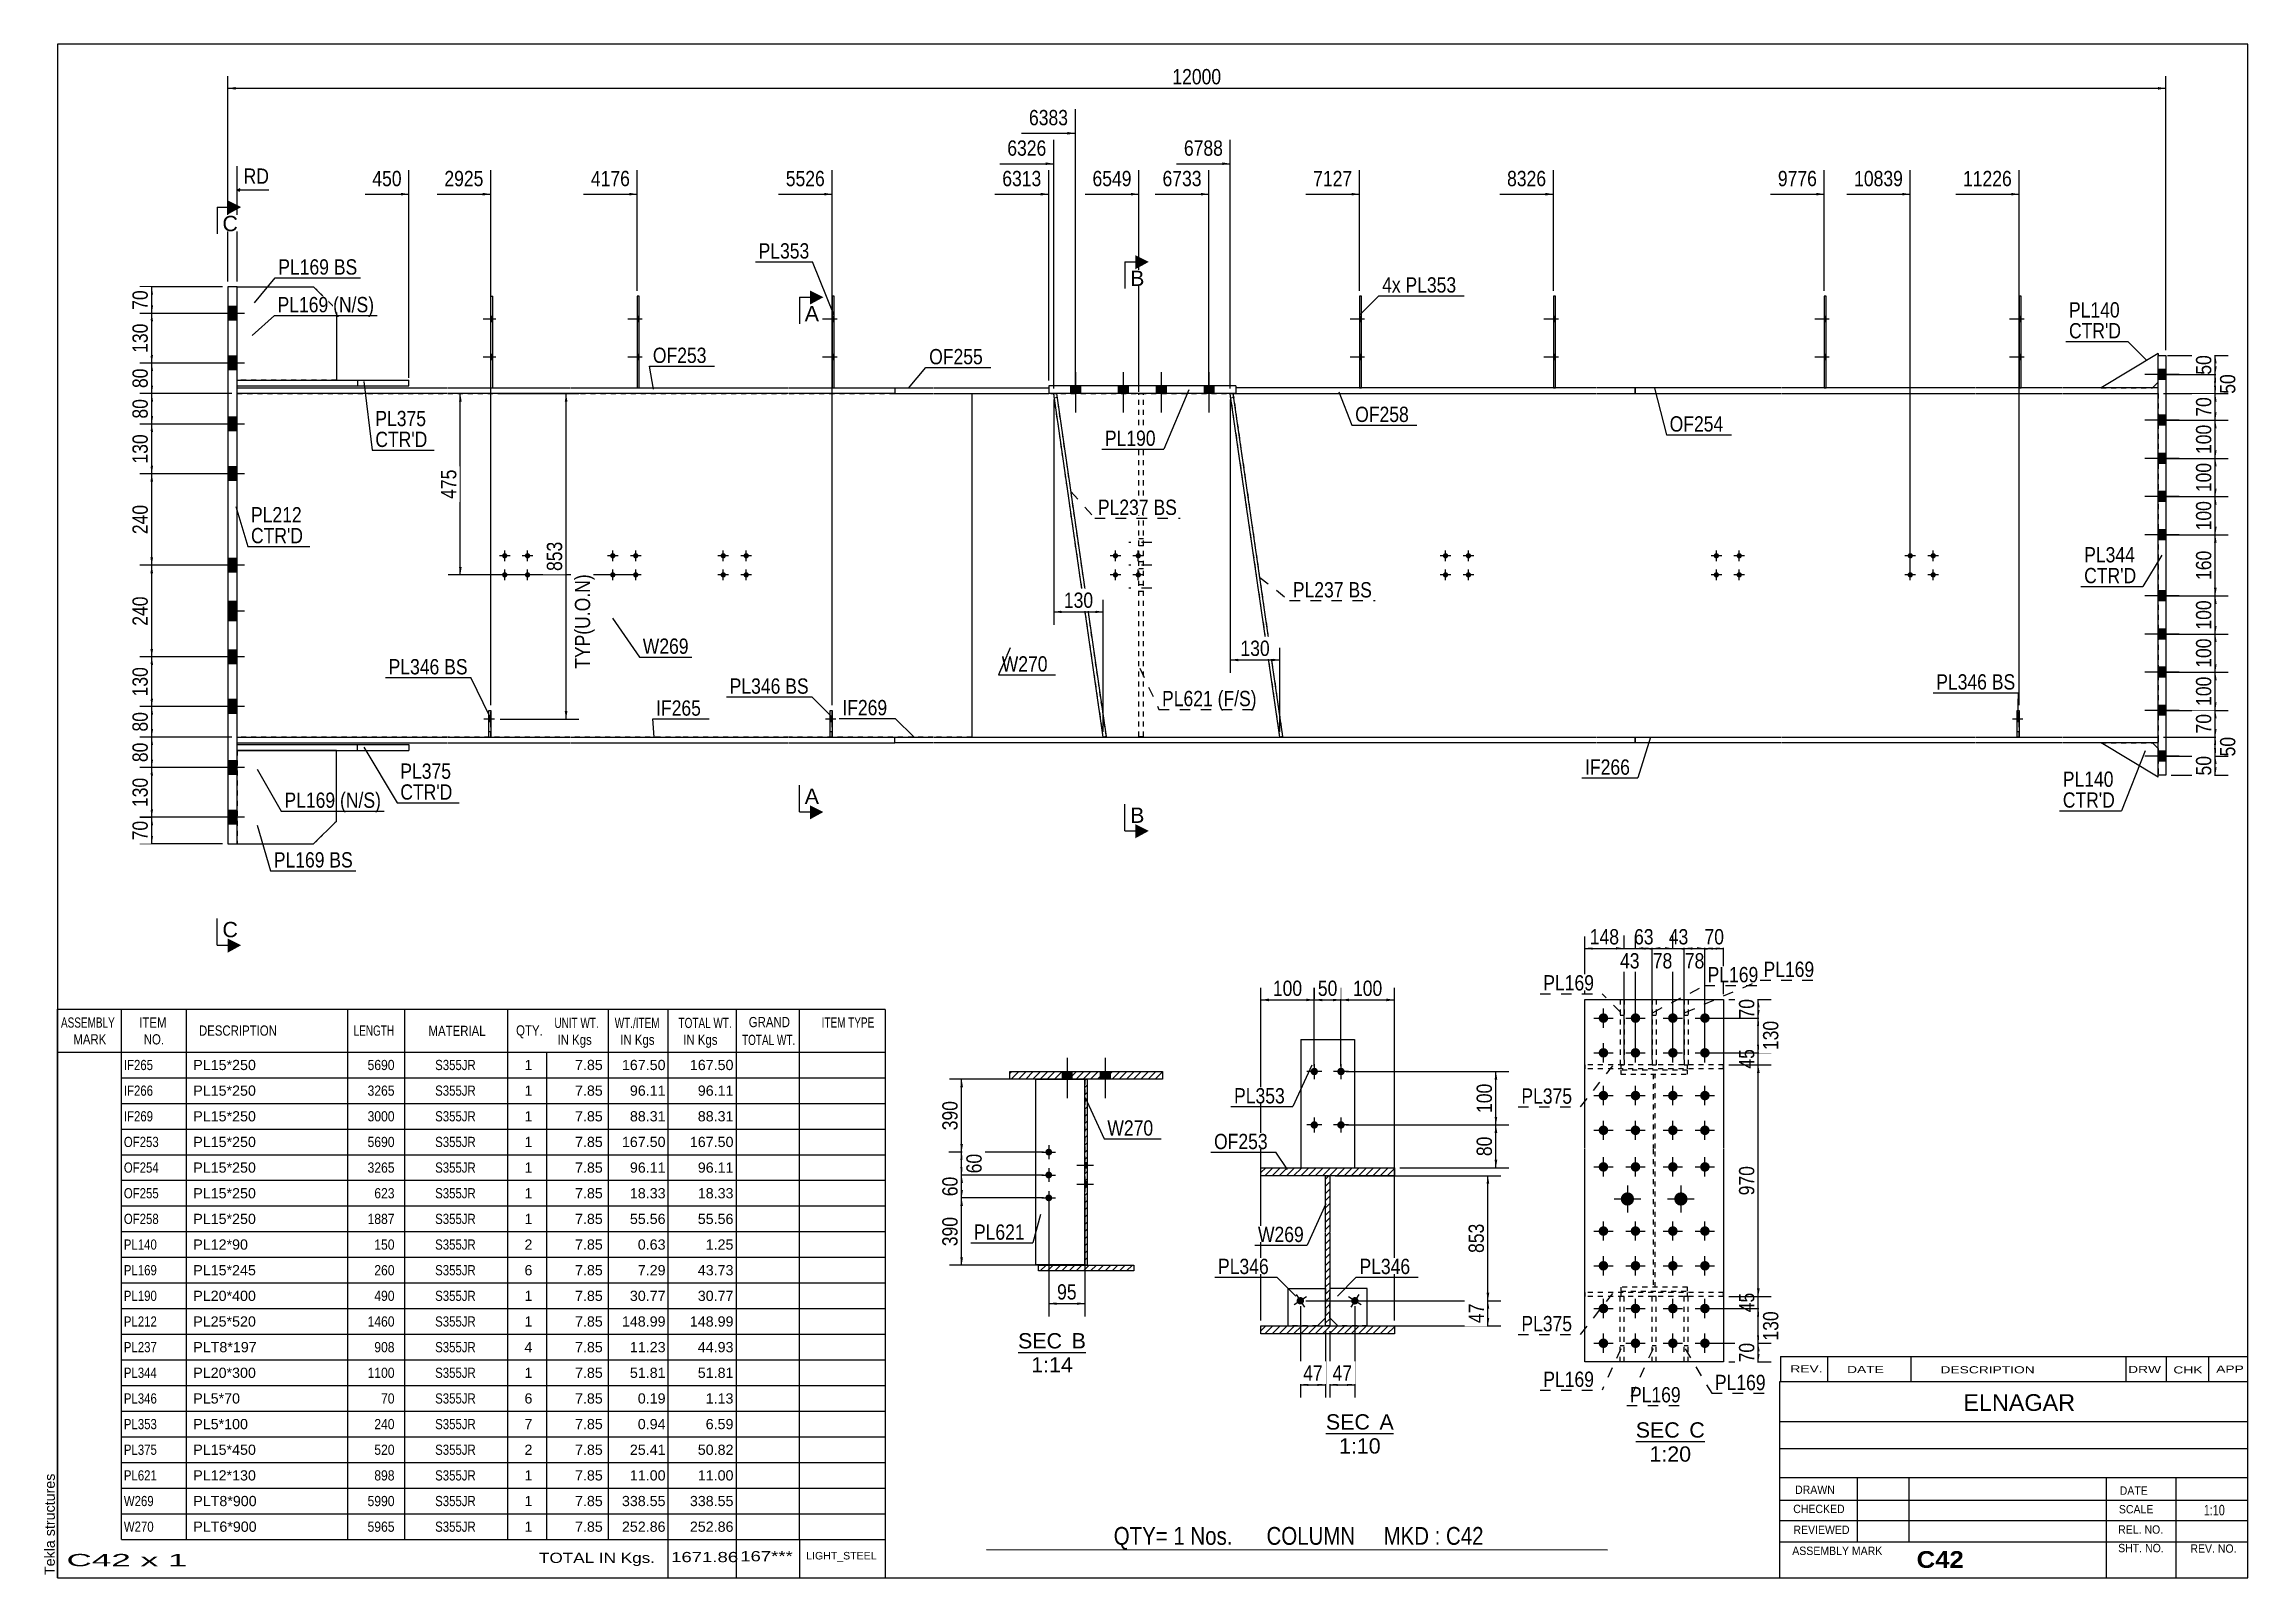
# Model space of a CAD drawing. Header units: millimetres. Extents: x -248 to 165, y -164 to 123.
import ezdxf

# ---------------------------------------------------------------- set-up
doc = ezdxf.new("R2010")
doc.units = ezdxf.units.MM
doc.linetypes.add('DXK_LINE_DOT1', pattern=[1.8814, 0.9407, -0.9407])
doc.linetypes.add('DXK_LINE_DOT2', pattern=[3.9198, 1.9599, -1.9599])
doc.styles.add('Arial', font='ARIAL.TTF', dxfattribs={"height": 0.2})
doc.styles.add('Arial Bold', font='ARIALBD.TTF', dxfattribs={"height": 0.2})
doc.styles.add('Arial Narrow', font='ARIALN.TTF', dxfattribs={"height": 0.2})

# ---------------------------------------------------------------- blocks, each defined once
blk = doc.blocks.new('Unknown-623355629-1210')
at = {"color": 5, "linetype": 'Continuous'}
for p, q in [((164.92, 122.54), (-245.08, 122.54)), ((-245.08, 122.54), (-245.08, -164.46)), ((164.92, -164.46), (164.92, 122.54)), ((-245.08, -164.46), (164.92, -164.46))]:
    blk.add_line(p, q, dxfattribs=at)
at = {"color": 174, "linetype": 'Continuous', "style": 'Arial'}
blk.add_text('Tekla structures', height=1.9102, rotation=90, dxfattribs=at).set_placement((-245.58, -163.96))
blk = doc.blocks.new('Unknown-623355629-12 - 1448')
at = {"color": 1, "linetype": 'Continuous'}
blk.add_line((-7.66, -137.48), (5.02, -137.48), dxfattribs=at)
at = {"color": 0, "linetype": 'Continuous'}
blk.add_wipeout([(0.56, -136.73), (0.56, -133.73), (-7.66, -133.73), (-7.66, -136.73)], dxfattribs=at)
blk.add_wipeout([(5.02, -136.73), (5.02, -133.73), (2.36, -133.73), (2.36, -136.73)], dxfattribs=at)
blk.add_wipeout([(2.57, -141.23), (2.57, -138.23), (-5.21, -138.23), (-5.21, -141.23)], dxfattribs=at)
at = {"color": 136, "linetype": 'Continuous', "style": 'Arial'}
for s, height, p in [('SEC', 2.865, (-7.66, -136.73)), ('A', 2.87, (2.36, -136.73)), ('1:10', 2.865, (-5.21, -141.23))]:
    blk.add_text(s, height=height, dxfattribs=at).set_placement(p)
blk = doc.blocks.new('Unknown-623355629-13 - 12258')
at = {"color": 1, "linetype": 'Continuous'}
blk.add_line((-65.28, -122.3), (-52.59, -122.3), dxfattribs=at)
at = {"color": 0, "linetype": 'Continuous'}
blk.add_wipeout([(-57.05, -121.55), (-57.05, -118.55), (-65.28, -118.55), (-65.28, -121.55)], dxfattribs=at)
blk.add_wipeout([(-52.59, -121.55), (-52.59, -118.55), (-55.25, -118.55), (-55.25, -121.55)], dxfattribs=at)
blk.add_wipeout([(-55.04, -126.05), (-55.04, -123.05), (-62.82, -123.05), (-62.82, -126.05)], dxfattribs=at)
at = {"color": 136, "linetype": 'Continuous', "style": 'Arial'}
for s, height, p in [('SEC', 2.865, (-65.28, -121.55)), ('B', 2.87, (-55.25, -121.55)), ('1:14', 2.865, (-62.82, -126.05))]:
    blk.add_text(s, height=height, dxfattribs=at).set_placement(p)
blk = doc.blocks.new('Unknown-623355629-14 - 12534')
at = {"color": 1, "linetype": 'Continuous'}
blk.add_line((50.34, -138.99), (63.25, -138.99), dxfattribs=at)
at = {"color": 0, "linetype": 'Continuous'}
blk.add_wipeout([(58.56, -138.24), (58.56, -135.24), (50.34, -135.24), (50.34, -138.24)], dxfattribs=at)
blk.add_wipeout([(63.25, -138.24), (63.25, -135.24), (60.36, -135.24), (60.36, -138.24)], dxfattribs=at)
blk.add_wipeout([(60.68, -142.74), (60.68, -139.74), (52.9, -139.74), (52.9, -142.74)], dxfattribs=at)
at = {"color": 136, "linetype": 'Continuous', "style": 'Arial'}
for s, height, p in [('SEC', 2.865, (50.34, -138.24)), ('C', 2.87, (60.36, -138.24)), ('1:20', 2.865, (52.9, -142.74))]:
    blk.add_text(s, height=height, dxfattribs=at).set_placement(p)
blk = doc.blocks.new('Bolt-623355629-1814 - 1758')
at = {"linetype": 'Continuous'}
for points in [[(-53.62, 58.57), (-55.48, 58.57), (-55.48, 57.14), (-53.62, 57.14)], [(-53.62, 58.57), (-55.48, 58.57), (-55.48, 57.14), (-53.62, 57.14)], [(-44.69, 58.57), (-46.55, 58.57), (-46.55, 57.14), (-44.69, 57.14)], [(-44.69, 58.57), (-46.55, 58.57), (-46.55, 57.14), (-44.69, 57.14)], [(-37.55, 58.57), (-39.41, 58.57), (-39.41, 57.14), (-37.55, 57.14)], [(-37.55, 58.57), (-39.41, 58.57), (-39.41, 57.14), (-37.55, 57.14)], [(-28.62, 58.57), (-30.48, 58.57), (-30.48, 57.14), (-28.62, 57.14)], [(-28.62, 58.57), (-30.48, 58.57), (-30.48, 57.14), (-28.62, 57.14)]]:
    blk.add_hatch(color=3, dxfattribs=at).paths.add_polyline_path(points)
at = {"color": 3, "linetype": 'Continuous'}
for p, q in [((-55.48, 58.57), (-55.48, 57.14)), ((-55.48, 58.57), (-55.48, 57.14)), ((-54.55, 61.14), (-54.55, 53.57)), ((-54.55, 61.14), (-54.55, 53.57)), ((-53.62, 58.57), (-53.62, 57.14)), ((-53.62, 58.57), (-53.62, 57.14)), ((-46.55, 58.57), (-46.55, 57.14)), ((-46.55, 58.57), (-46.55, 57.14)), ((-45.62, 61.14), (-45.62, 53.57)), ((-45.62, 61.14), (-45.62, 53.57)), ((-44.69, 58.57), (-44.69, 57.14)), ((-44.69, 58.57), (-44.69, 57.14)), ((-39.41, 58.57), (-39.41, 57.14)), ((-39.41, 58.57), (-39.41, 57.14)), ((-38.48, 61.14), (-38.48, 53.57)), ((-38.48, 61.14), (-38.48, 53.57)), ((-37.55, 58.57), (-37.55, 57.14)), ((-37.55, 58.57), (-37.55, 57.14)), ((-30.48, 58.57), (-30.48, 57.14)), ((-30.48, 58.57), (-30.48, 57.14)), ((-29.55, 61.14), (-29.55, 53.57)), ((-29.55, 61.14), (-29.55, 53.57)), ((-28.62, 58.57), (-28.62, 57.14)), ((-28.62, 58.57), (-28.62, 57.14))]:
    blk.add_line(p, q, dxfattribs=at)
blk = doc.blocks.new('Part-623355629-2287 - 1758')
at = {"color": 7, "linetype": 'DXK_LINE_DOT1'}
for p, q in [((-100.43, -7.14), (-100.43, -2.14)), ((-100.43, -2.14), (-100.07, -2.14)), ((-100.07, -7.14), (-100.07, -2.14)), ((-100.43, -6.07), (-100.07, -6.07))]:
    blk.add_line(p, q, dxfattribs=at)
blk = doc.blocks.new('Part-623355629-2223 - 1758')
at = {"color": 2, "linetype": 'Continuous'}
for p, q in [((-211.43, -7.14), (-172.14, -7.14)), ((-211.43, -8.21), (-172.14, -8.21)), ((-172.04, -7.14), (-149.16, -7.14)), ((-172.04, -8.21), (-149.16, -8.21)), ((-149.06, -7.14), (-128.48, -7.14)), ((-149.06, -8.21), (-128.48, -8.21)), ((-128.38, -7.14), (-108.24, -7.14)), ((-128.38, -8.21), (-108.24, -8.21)), ((-108.14, -7.14), (-88.32, -7.14)), ((-108.14, -8.21), (-88.32, -8.21)), ((-88.32, -8.21), (-88.32, -7.14))]:
    blk.add_line(p, q, dxfattribs=at)
at = {"color": 7, "linetype": 'DXK_LINE_DOT1'}
blk.add_line((-211.43, -8.21), (-211.43, -7.14), dxfattribs=at)
blk = doc.blocks.new('Part-623355629-1781 - 1758')
at = {"color": 7, "linetype": 'DXK_LINE_DOT1'}
for p, q in [((-58.61, 57.06), (-58.04, 57.14)), ((-49.33, -7.14), (-58.61, 57.06)), ((-58.51, 56.35), (-57.94, 56.44)), ((-48.76, -7.06), (-58.04, 57.14)), ((-48.76, -7.06), (-49.33, -7.14))]:
    blk.add_line(p, q, dxfattribs=at)
blk = doc.blocks.new('Part-623355629-2292 - 1758')
at = {"color": 2, "linetype": 'Continuous'}
for p, q in [((-100.43, -7.14), (-100.43, -2.14)), ((-100.43, -2.14), (-100.07, -2.14)), ((-100.07, -2.14), (-100.07, -7.14))]:
    blk.add_line(p, q, dxfattribs=at)
blk = doc.blocks.new('Part-623355629-1786 - 1758')
at = {"color": 7, "linetype": 'DXK_LINE_DOT1'}
for p, q in [((-25.56, 57.06), (-24.99, 57.14)), ((-16.27, -7.14), (-25.56, 57.06)), ((-25.45, 56.35), (-24.89, 56.44)), ((-15.71, -7.06), (-24.99, 57.14)), ((-15.71, -7.06), (-16.27, -7.14))]:
    blk.add_line(p, q, dxfattribs=at)
blk = doc.blocks.new('Part-623355629-2157 - 1758')
at = {"color": 2, "linetype": 'Continuous'}
for p, q in [((-211.43, 58.21), (-172.14, 58.21)), ((-172.04, 58.21), (-149.16, 58.21)), ((-149.06, 58.21), (-128.48, 58.21)), ((-128.38, 58.21), (-108.24, 58.21)), ((-108.14, 58.21), (-88.32, 58.21)), ((-88.32, 58.21), (-88.32, 57.14)), ((-172.14, 57.14), (-211.43, 57.14)), ((-149.16, 57.14), (-172.04, 57.14)), ((-128.48, 57.14), (-149.06, 57.14)), ((-108.24, 57.14), (-128.38, 57.14)), ((-88.32, 57.14), (-108.14, 57.14))]:
    blk.add_line(p, q, dxfattribs=at)
at = {"color": 7, "linetype": 'DXK_LINE_DOT1'}
blk.add_line((-211.43, 57.14), (-211.43, 58.21), dxfattribs=at)
blk = doc.blocks.new('Part-623355629-2093 - 1758')
at = {"color": 2, "linetype": 'Continuous'}
for p, q in [((-211.43, -9.63), (-211.43, -8.56)), ((-211.43, -8.56), (-179.29, -8.56)), ((-211.43, -9.63), (-179.29, -9.63)), ((-188.93, -9.63), (-188.93, -8.56)), ((-179.29, -8.56), (-179.29, -9.63))]:
    blk.add_line(p, q, dxfattribs=at)
blk = doc.blocks.new('Part-623355629-2277 - 1758')
at = {"color": 2, "linetype": 'Continuous'}
for p, q in [((-136.2, 75.36), (-136.55, 75.36)), ((-136.55, 75.36), (-136.55, 58.21)), ((-136.2, 58.21), (-136.2, 75.36))]:
    blk.add_line(p, q, dxfattribs=at)
at = {"color": 7, "linetype": 'DXK_LINE_DOT1'}
blk.add_line((-136.55, 58.21), (-136.2, 58.21), dxfattribs=at)
blk = doc.blocks.new('Bolt-623355629-1936 - 1758')
at = {"linetype": 'Continuous'}
for points in [[(-141.64, 26.79, -1), (-140.64, 26.79, -1)], [(-137.35, 26.79, -1), (-136.35, 26.79, -1)], [(-141.64, 23.21, -1), (-140.64, 23.21, -1)], [(-137.35, 23.21, -1), (-136.35, 23.21, -1)]]:
    blk.add_hatch(color=3, dxfattribs=at).paths.add_polyline_path(points)
at = {"color": 3, "linetype": 'Continuous'}
for p, q in [((-140.14, 26.79), (-142.14, 26.79)), ((-141.14, 25.79), (-141.14, 27.79)), ((-135.85, 26.79), (-137.85, 26.79)), ((-136.85, 25.79), (-136.85, 27.79)), ((-140.14, 23.21), (-142.14, 23.21)), ((-141.14, 22.21), (-141.14, 24.21)), ((-135.85, 23.21), (-137.85, 23.21)), ((-136.85, 22.21), (-136.85, 24.21))]:
    blk.add_line(p, q, dxfattribs=at)
blk = doc.blocks.new('Part-623355629-1808 - 1758')
at = {"color": 2, "linetype": 'Continuous'}
for p, q in [((-58.04, 57.14), (-58.61, 57.06)), ((-49.33, -7.14), (-58.61, 57.06)), ((-48.76, -7.06), (-58.04, 57.14)), ((-48.76, -7.06), (-49.33, -7.14))]:
    blk.add_line(p, q, dxfattribs=at)
blk = doc.blocks.new('Part-623355629-2319 - 1758')
at = {"color": 2, "linetype": 'Continuous'}
for p, q in [((35.29, 75.36), (34.94, 75.36)), ((34.94, 75.36), (34.94, 58.21)), ((35.29, 58.21), (35.29, 75.36))]:
    blk.add_line(p, q, dxfattribs=at)
at = {"color": 7, "linetype": 'DXK_LINE_DOT1'}
blk.add_line((34.94, 58.21), (35.29, 58.21), dxfattribs=at)
blk = doc.blocks.new('Part-623355629-1813 - 1758')
at = {"color": 2, "linetype": 'Continuous'}
for p, q in [((-24.99, 57.14), (-25.56, 57.06)), ((-16.27, -7.14), (-25.56, 57.06)), ((-15.71, -7.06), (-24.99, 57.14)), ((-15.71, -7.06), (-16.27, -7.14))]:
    blk.add_line(p, q, dxfattribs=at)
blk = doc.blocks.new('Bolt-623355629-1900 - 1758')
at = {"linetype": 'Continuous'}
for points in [[(148.14, 61.64), (148.14, 59.79), (149.56, 59.79), (149.56, 61.64)], [(148.14, 61.64), (148.14, 59.79), (149.56, 59.79), (149.56, 61.64)], [(148.14, 53.07), (148.14, 51.21), (149.56, 51.21), (149.56, 53.07)], [(148.14, 53.07), (148.14, 51.21), (149.56, 51.21), (149.56, 53.07)], [(148.14, 45.93), (148.14, 44.07), (149.56, 44.07), (149.56, 45.93)], [(148.14, 45.93), (148.14, 44.07), (149.56, 44.07), (149.56, 45.93)], [(148.14, 38.79), (148.14, 36.93), (149.56, 36.93), (149.56, 38.79)], [(148.14, 38.79), (148.14, 36.93), (149.56, 36.93), (149.56, 38.79)], [(148.14, 31.64), (148.14, 29.79), (149.56, 29.79), (149.56, 31.64)], [(148.14, 31.64), (148.14, 29.79), (149.56, 29.79), (149.56, 31.64)], [(148.14, 20.21), (148.14, 18.36), (149.56, 18.36), (149.56, 20.21)], [(148.14, 20.21), (148.14, 18.36), (149.56, 18.36), (149.56, 20.21)], [(148.14, 13.07), (148.14, 11.21), (149.56, 11.21), (149.56, 13.07)], [(148.14, 13.07), (148.14, 11.21), (149.56, 11.21), (149.56, 13.07)], [(148.14, 5.93), (148.14, 4.07), (149.56, 4.07), (149.56, 5.93)], [(148.14, 5.93), (148.14, 4.07), (149.56, 4.07), (149.56, 5.93)], [(148.14, -1.21), (148.14, -3.07), (149.56, -3.07), (149.56, -1.21)], [(148.14, -1.21), (148.14, -3.07), (149.56, -3.07), (149.56, -1.21)], [(148.14, -9.79), (148.14, -11.64), (149.56, -11.64), (149.56, -9.79)], [(148.14, -9.79), (148.14, -11.64), (149.56, -11.64), (149.56, -9.79)]]:
    blk.add_hatch(color=3, dxfattribs=at).paths.add_polyline_path(points)
at = {"color": 3, "linetype": 'Continuous'}
for p, q in [((152.06, 60.71), (145.64, 60.71)), ((152.06, 60.71), (145.64, 60.71)), ((149.56, 61.64), (148.14, 61.64)), ((149.56, 61.64), (148.14, 61.64)), ((149.56, 59.79), (148.14, 59.79)), ((149.56, 59.79), (148.14, 59.79)), ((152.06, 52.14), (145.64, 52.14)), ((152.06, 52.14), (145.64, 52.14)), ((149.56, 53.07), (148.14, 53.07)), ((149.56, 53.07), (148.14, 53.07)), ((149.56, 51.21), (148.14, 51.21)), ((149.56, 51.21), (148.14, 51.21)), ((149.56, 45.93), (148.14, 45.93)), ((149.56, 45.93), (148.14, 45.93)), ((152.06, 45), (145.64, 45)), ((152.06, 45), (145.64, 45)), ((149.56, 44.07), (148.14, 44.07)), ((149.56, 44.07), (148.14, 44.07)), ((152.06, 37.86), (145.64, 37.86)), ((152.06, 37.86), (145.64, 37.86)), ((149.56, 38.79), (148.14, 38.79)), ((149.56, 38.79), (148.14, 38.79)), ((149.56, 36.93), (148.14, 36.93)), ((149.56, 36.93), (148.14, 36.93)), ((152.06, 30.71), (145.64, 30.71)), ((152.06, 30.71), (145.64, 30.71)), ((149.56, 31.64), (148.14, 31.64)), ((149.56, 31.64), (148.14, 31.64)), ((149.56, 29.79), (148.14, 29.79)), ((149.56, 29.79), (148.14, 29.79)), ((152.06, 19.29), (145.64, 19.29)), ((152.06, 19.29), (145.64, 19.29)), ((149.56, 20.21), (148.14, 20.21)), ((149.56, 20.21), (148.14, 20.21)), ((149.56, 18.36), (148.14, 18.36)), ((149.56, 18.36), (148.14, 18.36)), ((149.56, 13.07), (148.14, 13.07)), ((149.56, 13.07), (148.14, 13.07)), ((152.06, 12.14), (145.64, 12.14)), ((152.06, 12.14), (145.64, 12.14)), ((149.56, 11.21), (148.14, 11.21)), ((149.56, 11.21), (148.14, 11.21)), ((152.06, 5), (145.64, 5)), ((152.06, 5), (145.64, 5)), ((149.56, 5.93), (148.14, 5.93)), ((149.56, 5.93), (148.14, 5.93)), ((149.56, 4.07), (148.14, 4.07)), ((149.56, 4.07), (148.14, 4.07)), ((152.06, -2.14), (145.64, -2.14)), ((152.06, -2.14), (145.64, -2.14)), ((149.56, -1.21), (148.14, -1.21)), ((149.56, -1.21), (148.14, -1.21)), ((149.56, -3.07), (148.14, -3.07)), ((149.56, -3.07), (148.14, -3.07)), ((152.06, -10.71), (145.64, -10.71)), ((152.06, -10.71), (145.64, -10.71)), ((149.56, -9.79), (148.14, -9.79)), ((149.56, -9.79), (148.14, -9.79)), ((149.56, -11.64), (148.14, -11.64)), ((149.56, -11.64), (148.14, -11.64))]:
    blk.add_line(p, q, dxfattribs=at)
blk = doc.blocks.new('Part-623355629-1836 - 1758')
at = {"color": 2, "linetype": 'Continuous'}
for p, q in [((-24.55, 58.57), (-59.55, 58.57)), ((-59.55, 58.57), (-59.55, 57.14)), ((-24.55, 58.57), (-24.55, 57.14)), ((-24.55, 57.14), (-59.55, 57.14))]:
    blk.add_line(p, q, dxfattribs=at)
blk = doc.blocks.new('Part-623355629-2152 - 1758')
at = {"color": 2, "linetype": 'Continuous'}
for p, q in [((-211.43, 77.14), (-197.14, 77.14)), ((-197.14, 77.14), (-192.86, 72.86)), ((-192.86, 72.86), (-192.86, 59.64)), ((-211.43, 59.64), (-192.86, 59.64))]:
    blk.add_line(p, q, dxfattribs=at)
blk = doc.blocks.new('Part-623355629-2088 - 1758')
at = {"color": 7, "linetype": 'DXK_LINE_DOT1'}
for p, q in [((-211.43, -9.64), (-211.43, -27.14)), ((-192.86, -9.64), (-211.43, -9.64)), ((-192.86, -22.86), (-192.86, -9.64)), ((-197.14, -27.14), (-192.86, -22.86)), ((-211.43, -27.14), (-197.14, -27.14))]:
    blk.add_line(p, q, dxfattribs=at)
blk = doc.blocks.new('Bolt-623355629-1901 - 1758')
at = {"linetype": 'Continuous'}
for points in [[(-213.21, 73.43), (-213.21, 70.86), (-211.43, 70.86), (-211.43, 73.43)], [(-213.21, 73.43), (-213.21, 70.86), (-211.43, 70.86), (-211.43, 73.43)], [(-213.21, 73.43), (-213.21, 70.86), (-211.43, 70.86), (-211.43, 73.43)], [(-213.21, 73.43), (-213.21, 70.86), (-211.43, 70.86), (-211.43, 73.43)], [(-213.21, 64.14), (-213.21, 61.57), (-211.43, 61.57), (-211.43, 64.14)], [(-213.21, 64.14), (-213.21, 61.57), (-211.43, 61.57), (-211.43, 64.14)], [(-213.21, 64.14), (-213.21, 61.57), (-211.43, 61.57), (-211.43, 64.14)], [(-213.21, 64.14), (-213.21, 61.57), (-211.43, 61.57), (-211.43, 64.14)], [(-213.21, 52.71), (-213.21, 50.14), (-211.43, 50.14), (-211.43, 52.71)], [(-213.21, 52.71), (-213.21, 50.14), (-211.43, 50.14), (-211.43, 52.71)], [(-213.21, 52.71), (-213.21, 50.14), (-211.43, 50.14), (-211.43, 52.71)], [(-213.21, 52.71), (-213.21, 50.14), (-211.43, 50.14), (-211.43, 52.71)], [(-213.21, 43.43), (-213.21, 40.86), (-211.43, 40.86), (-211.43, 43.43)], [(-213.21, 43.43), (-213.21, 40.86), (-211.43, 40.86), (-211.43, 43.43)], [(-213.21, 43.43), (-213.21, 40.86), (-211.43, 40.86), (-211.43, 43.43)], [(-213.21, 43.43), (-213.21, 40.86), (-211.43, 40.86), (-211.43, 43.43)], [(-213.21, 26.29), (-213.21, 23.71), (-211.43, 23.71), (-211.43, 26.29)], [(-213.21, 26.29), (-213.21, 23.71), (-211.43, 23.71), (-211.43, 26.29)], [(-213.21, 26.29), (-213.21, 23.71), (-211.43, 23.71), (-211.43, 26.29)], [(-213.21, 26.29), (-213.21, 23.71), (-211.43, 23.71), (-211.43, 26.29)], [(-213.21, 9.14), (-213.21, 6.57), (-211.43, 6.57), (-211.43, 9.14)], [(-213.21, 9.14), (-213.21, 6.57), (-211.43, 6.57), (-211.43, 9.14)], [(-213.21, 9.14), (-213.21, 6.57), (-211.43, 6.57), (-211.43, 9.14)], [(-213.21, 9.14), (-213.21, 6.57), (-211.43, 6.57), (-211.43, 9.14)], [(-213.21, -0.14), (-213.21, -2.71), (-211.43, -2.71), (-211.43, -0.14)], [(-213.21, -0.14), (-213.21, -2.71), (-211.43, -2.71), (-211.43, -0.14)], [(-213.21, -0.14), (-213.21, -2.71), (-211.43, -2.71), (-211.43, -0.14)], [(-213.21, -0.14), (-213.21, -2.71), (-211.43, -2.71), (-211.43, -0.14)], [(-213.21, -11.57), (-213.21, -14.14), (-211.43, -14.14), (-211.43, -11.57)], [(-213.21, -11.57), (-213.21, -14.14), (-211.43, -14.14), (-211.43, -11.57)], [(-213.21, -11.57), (-213.21, -14.14), (-211.43, -14.14), (-211.43, -11.57)], [(-213.21, -11.57), (-213.21, -14.14), (-211.43, -14.14), (-211.43, -11.57)], [(-213.21, -20.86), (-213.21, -23.43), (-211.43, -23.43), (-211.43, -20.86)], [(-213.21, -20.86), (-213.21, -23.43), (-211.43, -23.43), (-211.43, -20.86)], [(-213.21, -20.86), (-213.21, -23.43), (-211.43, -23.43), (-211.43, -20.86)], [(-213.21, -20.86), (-213.21, -23.43), (-211.43, -23.43), (-211.43, -20.86)]]:
    blk.add_hatch(color=3, dxfattribs=at).paths.add_polyline_path(points)
at = {"color": 3, "linetype": 'Continuous'}
for p, q in [((-211.43, 73.43), (-213.21, 73.43)), ((-211.43, 73.43), (-213.21, 73.43)), ((-211.43, 73.43), (-213.21, 73.43)), ((-211.43, 73.43), (-213.21, 73.43)), ((-210.07, 72.14), (-213.21, 72.14)), ((-210.07, 72.14), (-213.21, 72.14)), ((-210.07, 72.14), (-213.21, 72.14)), ((-210.07, 72.14), (-213.21, 72.14)), ((-211.43, 70.86), (-213.21, 70.86)), ((-211.43, 70.86), (-213.21, 70.86)), ((-211.43, 70.86), (-213.21, 70.86)), ((-211.43, 70.86), (-213.21, 70.86)), ((-211.43, 64.14), (-213.21, 64.14)), ((-211.43, 64.14), (-213.21, 64.14)), ((-211.43, 64.14), (-213.21, 64.14)), ((-211.43, 64.14), (-213.21, 64.14)), ((-210.07, 62.86), (-213.21, 62.86)), ((-210.07, 62.86), (-213.21, 62.86)), ((-210.07, 62.86), (-213.21, 62.86)), ((-210.07, 62.86), (-213.21, 62.86)), ((-211.43, 61.57), (-213.21, 61.57)), ((-211.43, 61.57), (-213.21, 61.57)), ((-211.43, 61.57), (-213.21, 61.57)), ((-211.43, 61.57), (-213.21, 61.57)), ((-211.43, 52.71), (-213.21, 52.71)), ((-211.43, 52.71), (-213.21, 52.71)), ((-211.43, 52.71), (-213.21, 52.71)), ((-211.43, 52.71), (-213.21, 52.71)), ((-210.07, 51.43), (-213.21, 51.43)), ((-210.07, 51.43), (-213.21, 51.43)), ((-210.07, 51.43), (-213.21, 51.43)), ((-210.07, 51.43), (-213.21, 51.43)), ((-211.43, 50.14), (-213.21, 50.14)), ((-211.43, 50.14), (-213.21, 50.14)), ((-211.43, 50.14), (-213.21, 50.14)), ((-211.43, 50.14), (-213.21, 50.14)), ((-211.43, 43.43), (-213.21, 43.43)), ((-211.43, 43.43), (-213.21, 43.43)), ((-211.43, 43.43), (-213.21, 43.43)), ((-211.43, 43.43), (-213.21, 43.43)), ((-210.07, 42.14), (-213.21, 42.14)), ((-210.07, 42.14), (-213.21, 42.14)), ((-210.07, 42.14), (-213.21, 42.14)), ((-210.07, 42.14), (-213.21, 42.14)), ((-211.43, 40.86), (-213.21, 40.86)), ((-211.43, 40.86), (-213.21, 40.86)), ((-211.43, 40.86), (-213.21, 40.86)), ((-211.43, 40.86), (-213.21, 40.86)), ((-211.43, 26.29), (-213.21, 26.29)), ((-211.43, 26.29), (-213.21, 26.29)), ((-211.43, 26.29), (-213.21, 26.29)), ((-211.43, 26.29), (-213.21, 26.29)), ((-210.07, 25), (-213.21, 25)), ((-210.07, 25), (-213.21, 25)), ((-210.07, 25), (-213.21, 25)), ((-210.07, 25), (-213.21, 25)), ((-211.43, 23.71), (-213.21, 23.71)), ((-211.43, 23.71), (-213.21, 23.71)), ((-211.43, 23.71), (-213.21, 23.71)), ((-211.43, 23.71), (-213.21, 23.71)), ((-211.43, 9.14), (-213.21, 9.14)), ((-211.43, 9.14), (-213.21, 9.14)), ((-211.43, 9.14), (-213.21, 9.14)), ((-211.43, 9.14), (-213.21, 9.14)), ((-210.07, 7.86), (-213.21, 7.86)), ((-210.07, 7.86), (-213.21, 7.86)), ((-210.07, 7.86), (-213.21, 7.86)), ((-210.07, 7.86), (-213.21, 7.86)), ((-211.43, 6.57), (-213.21, 6.57)), ((-211.43, 6.57), (-213.21, 6.57)), ((-211.43, 6.57), (-213.21, 6.57)), ((-211.43, 6.57), (-213.21, 6.57)), ((-211.43, -0.14), (-213.21, -0.14)), ((-211.43, -0.14), (-213.21, -0.14)), ((-211.43, -0.14), (-213.21, -0.14)), ((-211.43, -0.14), (-213.21, -0.14)), ((-210.07, -1.43), (-213.21, -1.43)), ((-210.07, -1.43), (-213.21, -1.43)), ((-210.07, -1.43), (-213.21, -1.43)), ((-210.07, -1.43), (-213.21, -1.43)), ((-211.43, -2.71), (-213.21, -2.71)), ((-211.43, -2.71), (-213.21, -2.71)), ((-211.43, -2.71), (-213.21, -2.71)), ((-211.43, -2.71), (-213.21, -2.71)), ((-211.43, -11.57), (-213.21, -11.57)), ((-211.43, -11.57), (-213.21, -11.57)), ((-211.43, -11.57), (-213.21, -11.57)), ((-211.43, -11.57), (-213.21, -11.57)), ((-210.07, -12.86), (-213.21, -12.86)), ((-210.07, -12.86), (-213.21, -12.86)), ((-210.07, -12.86), (-213.21, -12.86)), ((-210.07, -12.86), (-213.21, -12.86)), ((-211.43, -14.14), (-213.21, -14.14)), ((-211.43, -14.14), (-213.21, -14.14)), ((-211.43, -14.14), (-213.21, -14.14)), ((-211.43, -14.14), (-213.21, -14.14)), ((-211.43, -20.86), (-213.21, -20.86)), ((-211.43, -20.86), (-213.21, -20.86)), ((-211.43, -20.86), (-213.21, -20.86)), ((-211.43, -20.86), (-213.21, -20.86)), ((-210.07, -22.14), (-213.21, -22.14)), ((-210.07, -22.14), (-213.21, -22.14)), ((-210.07, -22.14), (-213.21, -22.14)), ((-210.07, -22.14), (-213.21, -22.14)), ((-211.43, -23.43), (-213.21, -23.43)), ((-211.43, -23.43), (-213.21, -23.43)), ((-211.43, -23.43), (-213.21, -23.43)), ((-211.43, -23.43), (-213.21, -23.43))]:
    blk.add_line(p, q, dxfattribs=at)
blk = doc.blocks.new('Part-623355629-1841 - 1758')
at = {"color": 2, "linetype": 'Continuous'}
for p, q in [((-88.32, 58.21), (-88.32, 57.14)), ((-88.32, 58.21), (-81.18, 58.21)), ((-81.08, 58.21), (-66.79, 58.21)), ((-66.69, 58.21), (-59.55, 58.21)), ((-88.32, 57.14), (-81.18, 57.14)), ((-81.08, 57.14), (-66.79, 57.14)), ((-66.69, 57.14), (-59.55, 57.14))]:
    blk.add_line(p, q, dxfattribs=at)
at = {"color": 7, "linetype": 'DXK_LINE_DOT1'}
blk.add_line((-59.55, 58.21), (-59.55, 57.14), dxfattribs=at)
blk = doc.blocks.new('Part-623355629-2022 - 1758')
at = {"color": 2, "linetype": 'Continuous'}
for p, q in [((148.14, 64.29), (149.56, 64.29)), ((148.14, -14.29), (148.14, 64.29)), ((149.56, 64.29), (149.56, -14.29)), ((149.56, -14.29), (148.14, -14.29))]:
    blk.add_line(p, q, dxfattribs=at)
blk = doc.blocks.new('Part-623355629-1894 - 1758')
at = {"color": 2, "linetype": 'Continuous'}
for p, q in [((-211.43, 77.14), (-213.21, 77.14)), ((-213.21, 77.14), (-213.21, -27.14)), ((-211.43, -27.14), (-211.43, 77.14)), ((-213.21, -27.14), (-211.43, -27.14))]:
    blk.add_line(p, q, dxfattribs=at)
blk = doc.blocks.new('Part-623355629-1959 - 1758')
at = {"color": 2, "linetype": 'Continuous'}
for p, q in [((121.75, -7.14), (121.75, -2.14)), ((121.75, -2.14), (122.11, -2.14)), ((122.11, -2.14), (122.11, -7.14))]:
    blk.add_line(p, q, dxfattribs=at)
at = {"color": 7, "linetype": 'DXK_LINE_DOT1'}
for p, q in [((121.75, -6.07), (122.11, -6.07)), ((122.11, -7.14), (121.75, -7.14))]:
    blk.add_line(p, q, dxfattribs=at)
blk = doc.blocks.new('Part-623355629-1899 - 1758')
at = {"color": 7, "linetype": 'DXK_LINE_DOT1'}
for p, q in [((-211.43, 57.14), (-172.14, 57.14)), ((-211.43, -7.14), (-211.43, 57.14)), ((-172.04, 57.14), (-149.16, 57.14)), ((-149.06, 57.14), (-128.48, 57.14)), ((-128.38, 57.14), (-108.24, 57.14)), ((-108.14, 57.14), (-81.18, 57.14)), ((-81.08, 57.14), (-73.94, 57.14)), ((-172.14, -7.14), (-211.43, -7.14)), ((-149.16, -7.14), (-172.04, -7.14)), ((-128.48, -7.14), (-149.06, -7.14)), ((-108.24, -7.14), (-128.38, -7.14)), ((-81.18, -7.14), (-108.14, -7.14)), ((-73.94, -7.14), (-81.08, -7.14))]:
    blk.add_line(p, q, dxfattribs=at)
at = {"color": 2, "linetype": 'Continuous'}
blk.add_line((-73.94, 57.14), (-73.94, -7.14), dxfattribs=at)
blk = doc.blocks.new('Part-623355629-2179 - 1758')
at = {"color": 2, "linetype": 'Continuous'}
for p, q in [((50.25, 58.21), (50.25, 57.14)), ((57.39, 58.21), (50.25, 58.21)), ((77.63, 58.21), (57.49, 58.21)), ((93.7, 58.21), (77.73, 58.21)), ((113.94, 58.21), (93.8, 58.21)), ((130.18, 58.21), (114.04, 58.21)), ((148.14, 58.21), (130.28, 58.21)), ((50.25, 57.14), (57.39, 57.14)), ((57.49, 57.14), (77.63, 57.14)), ((77.73, 57.14), (93.7, 57.14)), ((93.8, 57.14), (113.94, 57.14)), ((114.04, 57.14), (130.18, 57.14)), ((130.28, 57.14), (148.14, 57.14))]:
    blk.add_line(p, q, dxfattribs=at)
at = {"color": 7, "linetype": 'DXK_LINE_DOT1'}
blk.add_line((148.14, 57.14), (148.14, 58.21), dxfattribs=at)
blk = doc.blocks.new('Part-623355629-1930 - 1758')
at = {"color": 2, "linetype": 'Continuous'}
for p, q in [((-211.43, 58.56), (-211.43, 59.63)), ((-211.43, 59.63), (-179.29, 59.63)), ((-211.43, 58.56), (-179.29, 58.56)), ((-188.93, 59.63), (-188.93, 58.56)), ((-179.29, 58.56), (-179.29, 59.63))]:
    blk.add_line(p, q, dxfattribs=at)
blk = doc.blocks.new('Part-623355629-1935 - 1758')
at = {"color": 2, "linetype": 'Continuous'}
for p, q in [((-163.97, 58.21), (-163.97, 75.36)), ((-163.97, 75.36), (-163.61, 75.36)), ((-163.61, 58.21), (-163.61, 75.36))]:
    blk.add_line(p, q, dxfattribs=at)
at = {"color": 7, "linetype": 'DXK_LINE_DOT1'}
blk.add_line((-163.97, 58.21), (-163.61, 58.21), dxfattribs=at)
blk = doc.blocks.new('Bolt-623355629-1937 - 1758')
at = {"linetype": 'Continuous'}
for points in [[(64.92, 26.79, -1), (65.92, 26.79, -1)], [(69.21, 26.79, -1), (70.21, 26.79, -1)], [(64.92, 23.21, -1), (65.92, 23.21, -1)], [(69.21, 23.21, -1), (70.21, 23.21, -1)]]:
    blk.add_hatch(color=3, dxfattribs=at).paths.add_polyline_path(points)
at = {"color": 3, "linetype": 'Continuous'}
for p, q in [((66.42, 26.79), (64.42, 26.79)), ((65.42, 25.79), (65.42, 27.79)), ((70.71, 26.79), (68.71, 26.79)), ((69.71, 25.79), (69.71, 27.79)), ((66.42, 23.21), (64.42, 23.21)), ((65.42, 22.21), (65.42, 24.21)), ((70.71, 23.21), (68.71, 23.21)), ((69.71, 22.21), (69.71, 24.21))]:
    blk.add_line(p, q, dxfattribs=at)
blk = doc.blocks.new('Part-623355629-2314 - 1758')
at = {"color": 2, "linetype": 'Continuous'}
for p, q in [((-1.01, 75.36), (-1.37, 75.36)), ((-1.37, 75.36), (-1.37, 58.21)), ((-1.01, 58.21), (-1.01, 75.36))]:
    blk.add_line(p, q, dxfattribs=at)
at = {"color": 7, "linetype": 'DXK_LINE_DOT1'}
blk.add_line((-1.37, 58.21), (-1.01, 58.21), dxfattribs=at)
blk = doc.blocks.new('Part-623355629-1988 - 1758')
at = {"color": 2, "linetype": 'Continuous'}
for p, q in [((148.14, -14.64), (137.42, -8.21)), ((147.06, -8.21), (148.14, -9.29)), ((148.14, -14.64), (148.14, -14.29))]:
    blk.add_line(p, q, dxfattribs=at)
at = {"color": 7, "linetype": 'DXK_LINE_DOT1'}
for p, q in [((137.42, -8.21), (147.06, -8.21)), ((148.14, -9.29), (148.14, -14.29))]:
    blk.add_line(p, q, dxfattribs=at)
blk = doc.blocks.new('Part-623355629-1993 - 1758')
at = {"color": 2, "linetype": 'Continuous'}
for p, q in [((148.14, 64.64), (137.42, 58.21)), ((148.14, 64.64), (148.14, 64.29)), ((147.06, 58.21), (148.14, 59.29))]:
    blk.add_line(p, q, dxfattribs=at)
at = {"color": 7, "linetype": 'DXK_LINE_DOT1'}
for p, q in [((148.14, 59.29), (148.14, 64.29)), ((137.42, 58.21), (147.06, 58.21))]:
    blk.add_line(p, q, dxfattribs=at)
blk = doc.blocks.new('Part-623355629-2201 - 1758')
at = {"color": 7, "linetype": 'DXK_LINE_DOT1'}
for p, q in [((-73.94, 57.14), (-73.94, -7.14)), ((-73.94, 57.14), (-66.79, 57.14)), ((-66.69, 57.14), (6.71, 57.14)), ((6.81, 57.14), (26.94, 57.14)), ((27.04, 57.14), (43.01, 57.14)), ((43.11, 57.14), (57.39, 57.14)), ((57.49, 57.14), (77.63, 57.14)), ((77.73, 57.14), (93.7, 57.14)), ((93.8, 57.14), (113.94, 57.14)), ((114.04, 57.14), (130.18, 57.14)), ((130.28, 57.14), (148.14, 57.14)), ((148.14, 57.14), (148.14, -7.14)), ((-73.94, -7.14), (-66.79, -7.14)), ((-66.69, -7.14), (6.71, -7.14)), ((6.81, -7.14), (26.94, -7.14)), ((27.04, -7.14), (43.01, -7.14)), ((43.11, -7.14), (57.39, -7.14)), ((57.49, -7.14), (77.63, -7.14)), ((77.73, -7.14), (93.7, -7.14)), ((93.8, -7.14), (113.94, -7.14)), ((114.04, -7.14), (121.75, -7.14)), ((122.11, -7.14), (130.18, -7.14)), ((130.28, -7.14), (148.14, -7.14))]:
    blk.add_line(p, q, dxfattribs=at)
blk = doc.blocks.new('Part-623355629-2044 - 1758')
at = {"color": 2, "linetype": 'Continuous'}
for p, q in [((-88.32, -8.21), (-88.32, -7.14)), ((-88.32, -7.14), (-81.18, -7.14)), ((-81.18, -8.21), (-88.32, -8.21)), ((-81.08, -7.14), (-66.79, -7.14)), ((-66.79, -8.21), (-81.08, -8.21)), ((-66.69, -7.14), (6.71, -7.14)), ((6.71, -8.21), (-66.69, -8.21)), ((6.81, -7.14), (26.94, -7.14)), ((26.94, -8.21), (6.81, -8.21)), ((27.04, -7.14), (43.01, -7.14)), ((43.01, -8.21), (27.04, -8.21)), ((43.11, -7.14), (50.25, -7.14)), ((50.25, -8.21), (43.11, -8.21)), ((50.25, -7.14), (50.25, -8.21))]:
    blk.add_line(p, q, dxfattribs=at)
blk = doc.blocks.new('Part-623355629-2137 - 1758')
at = {"color": 2, "linetype": 'Continuous'}
for p, q in [((-192.86, -9.64), (-211.43, -9.64)), ((-192.86, -22.86), (-192.86, -9.64)), ((-197.14, -27.14), (-192.86, -22.86)), ((-211.43, -27.14), (-197.14, -27.14))]:
    blk.add_line(p, q, dxfattribs=at)
blk = doc.blocks.new('Part-623355629-2329 - 1758')
at = {"color": 2, "linetype": 'Continuous'}
for p, q in [((122.46, 75.36), (122.11, 75.36)), ((122.11, 75.36), (122.11, 58.21)), ((122.46, 58.21), (122.46, 75.36))]:
    blk.add_line(p, q, dxfattribs=at)
at = {"color": 7, "linetype": 'DXK_LINE_DOT1'}
blk.add_line((122.11, 58.21), (122.46, 58.21), dxfattribs=at)
blk = doc.blocks.new('Part-623355629-2066 - 1758')
at = {"color": 2, "linetype": 'Continuous'}
for p, q in [((6.71, 58.21), (-24.55, 58.21)), ((26.94, 58.21), (6.81, 58.21)), ((43.01, 58.21), (27.04, 58.21)), ((50.25, 58.21), (43.11, 58.21)), ((50.25, 57.14), (50.25, 58.21)), ((-24.55, 57.14), (6.71, 57.14)), ((6.81, 57.14), (26.94, 57.14)), ((27.04, 57.14), (43.01, 57.14)), ((43.11, 57.14), (50.25, 57.14))]:
    blk.add_line(p, q, dxfattribs=at)
at = {"color": 7, "linetype": 'DXK_LINE_DOT1'}
blk.add_line((-24.55, 58.21), (-24.55, 57.14), dxfattribs=at)
blk = doc.blocks.new('Part-623355629-2142 - 1758')
at = {"color": 7, "linetype": 'DXK_LINE_DOT1'}
for p, q in [((-211.43, 59.64), (-211.43, 77.14)), ((-211.43, 77.14), (-197.14, 77.14)), ((-197.14, 77.14), (-192.86, 72.86)), ((-192.86, 72.86), (-192.86, 59.64)), ((-192.86, 59.64), (-211.43, 59.64))]:
    blk.add_line(p, q, dxfattribs=at)
blk = doc.blocks.new('Part-623355629-2245 - 1758')
at = {"color": 2, "linetype": 'Continuous'}
for p, q in [((50.25, -8.21), (50.25, -7.14)), ((50.25, -7.14), (57.39, -7.14)), ((57.39, -8.21), (50.25, -8.21)), ((57.49, -7.14), (77.63, -7.14)), ((77.63, -8.21), (57.49, -8.21)), ((77.73, -7.14), (93.7, -7.14)), ((93.7, -8.21), (77.73, -8.21)), ((93.8, -7.14), (113.94, -7.14)), ((113.94, -8.21), (93.8, -8.21)), ((114.04, -7.14), (130.18, -7.14)), ((130.18, -8.21), (114.04, -8.21)), ((130.28, -7.14), (148.14, -7.14)), ((148.14, -8.21), (130.28, -8.21))]:
    blk.add_line(p, q, dxfattribs=at)
at = {"color": 7, "linetype": 'DXK_LINE_DOT1'}
blk.add_line((148.14, -7.14), (148.14, -8.21), dxfattribs=at)
blk = doc.blocks.new('Part-623355629-2267 - 1758')
at = {"color": 7, "linetype": 'DXK_LINE_DOT1'}
for p, q in [((-164.33, -7.14), (-164.33, -2.14)), ((-164.33, -2.14), (-163.97, -2.14)), ((-163.97, -7.14), (-163.97, -2.14)), ((-164.33, -6.07), (-163.97, -6.07))]:
    blk.add_line(p, q, dxfattribs=at)
blk = doc.blocks.new('Part-623355629-2351 - 1758')
at = {"color": 7, "linetype": 'DXK_LINE_DOT1'}
for p, q in [((-41.8, 57.07), (-42.66, 57.07)), ((-42.66, -7.07), (-42.66, 57.07)), ((-41.8, -7.07), (-41.8, 57.07)), ((-41.8, -7.07), (-42.66, -7.07))]:
    blk.add_line(p, q, dxfattribs=at)
blk = doc.blocks.new('Part-623355629-2272 - 1758')
at = {"color": 2, "linetype": 'Continuous'}
for p, q in [((-164.33, -7.14), (-164.33, -2.14)), ((-164.33, -2.14), (-163.97, -2.14)), ((-163.97, -2.14), (-163.97, -7.14))]:
    blk.add_line(p, q, dxfattribs=at)
blk = doc.blocks.new('Part-623355629-2282 - 1758')
at = {"color": 2, "linetype": 'Continuous'}
for p, q in [((-99.72, 75.36), (-100.07, 75.36)), ((-100.07, 75.36), (-100.07, 58.21)), ((-99.72, 58.21), (-99.72, 75.36))]:
    blk.add_line(p, q, dxfattribs=at)
at = {"color": 7, "linetype": 'DXK_LINE_DOT1'}
blk.add_line((-100.07, 58.21), (-99.72, 58.21), dxfattribs=at)
blk = doc.blocks.new('Part-623355629-2324 - 1758')
at = {"color": 2, "linetype": 'Continuous'}
for p, q in [((85.98, 75.36), (85.63, 75.36)), ((85.63, 75.36), (85.63, 58.21)), ((85.98, 58.21), (85.98, 75.36))]:
    blk.add_line(p, q, dxfattribs=at)
at = {"color": 7, "linetype": 'DXK_LINE_DOT1'}
blk.add_line((85.63, 58.21), (85.98, 58.21), dxfattribs=at)
blk = doc.blocks.new('Part-623355629-2356 - 1758')
at = {"color": 7, "linetype": 'DXK_LINE_DOT1'}
for p, q in [((121.75, -7.14), (121.75, -2.14)), ((121.75, -2.14), (122.11, -2.14)), ((122.11, -7.14), (122.11, -2.14))]:
    blk.add_line(p, q, dxfattribs=at)
blk = doc.blocks.new('Bolt-623355629-2357 - 1758')
at = {"linetype": 'Continuous'}
for points in [[(14.23, 26.79, -1), (15.23, 26.79, -1)], [(18.52, 26.79, -1), (19.52, 26.79, -1)], [(14.23, 23.21, -1), (15.23, 23.21, -1)], [(18.52, 23.21, -1), (19.52, 23.21, -1)]]:
    blk.add_hatch(color=3, dxfattribs=at).paths.add_polyline_path(points)
at = {"color": 3, "linetype": 'Continuous'}
for p, q in [((15.73, 26.79), (13.73, 26.79)), ((14.73, 25.79), (14.73, 27.79)), ((20.02, 26.79), (18.02, 26.79)), ((19.02, 25.79), (19.02, 27.79)), ((15.73, 23.21), (13.73, 23.21)), ((14.73, 22.21), (14.73, 24.21)), ((20.02, 23.21), (18.02, 23.21)), ((19.02, 22.21), (19.02, 24.21))]:
    blk.add_line(p, q, dxfattribs=at)
blk = doc.blocks.new('Bolt-623355629-2358 - 1758')
at = {"linetype": 'Continuous'}
for points in [[(-163.61, 70.57), (-163.61, 71.57), (-163.97, 71.57), (-163.97, 70.57)], [(-163.61, 70.57), (-163.61, 71.57), (-163.97, 71.57), (-163.97, 70.57)], [(-163.61, 63.43), (-163.61, 64.43), (-163.97, 64.43), (-163.97, 63.43)], [(-163.61, 63.43), (-163.61, 64.43), (-163.97, 64.43), (-163.97, 63.43)]]:
    blk.add_hatch(color=3, dxfattribs=at).paths.add_polyline_path(points)
at = {"color": 3, "linetype": 'Continuous'}
for p, q in [((-163.04, 71.07), (-165.4, 71.07)), ((-163.04, 71.07), (-165.4, 71.07)), ((-163.61, 71.57), (-163.97, 71.57)), ((-163.61, 71.57), (-163.97, 71.57)), ((-163.61, 70.57), (-163.97, 70.57)), ((-163.61, 70.57), (-163.97, 70.57)), ((-163.04, 63.93), (-165.4, 63.93)), ((-163.04, 63.93), (-165.4, 63.93)), ((-163.61, 64.43), (-163.97, 64.43)), ((-163.61, 64.43), (-163.97, 64.43)), ((-163.61, 63.43), (-163.97, 63.43)), ((-163.61, 63.43), (-163.97, 63.43))]:
    blk.add_line(p, q, dxfattribs=at)
blk = doc.blocks.new('Bolt-623355629-2359 - 1758')
at = {"color": 3, "linetype": 'DXK_LINE_DOT2'}
for p, q in [((-163.29, -3.79), (-165.65, -3.79)), ((-163.97, -3.29), (-164.33, -3.29)), ((-163.97, -4.29), (-164.33, -4.29))]:
    blk.add_line(p, q, dxfattribs=at)
blk = doc.blocks.new('Bolt-623355629-2360 - 1758')
at = {"linetype": 'Continuous'}
blk.add_hatch(color=3, dxfattribs=at).paths.add_polyline_path([(-163.97, -4.29), (-163.97, -3.29), (-164.33, -3.29), (-164.33, -4.29)])
at = {"color": 3, "linetype": 'Continuous'}
for p, q in [((-163.97, -3.29), (-164.33, -3.29)), ((-163.4, -3.79), (-164.33, -3.79)), ((-163.97, -4.29), (-164.33, -4.29))]:
    blk.add_line(p, q, dxfattribs=at)
blk = doc.blocks.new('Bolt-623355629-2361 - 1758')
at = {"linetype": 'Continuous'}
for points in [[(-136.2, 70.57), (-136.2, 71.57), (-136.55, 71.57), (-136.55, 70.57)], [(-136.2, 70.57), (-136.2, 71.57), (-136.55, 71.57), (-136.55, 70.57)], [(-136.2, 63.43), (-136.2, 64.43), (-136.55, 64.43), (-136.55, 63.43)], [(-136.2, 63.43), (-136.2, 64.43), (-136.55, 64.43), (-136.55, 63.43)]]:
    blk.add_hatch(color=3, dxfattribs=at).paths.add_polyline_path(points)
at = {"color": 3, "linetype": 'Continuous'}
for p, q in [((-135.63, 71.07), (-138.34, 71.07)), ((-135.63, 71.07), (-138.34, 71.07)), ((-136.2, 71.57), (-136.55, 71.57)), ((-136.2, 71.57), (-136.55, 71.57)), ((-136.2, 70.57), (-136.55, 70.57)), ((-136.2, 70.57), (-136.55, 70.57)), ((-135.63, 63.93), (-138.34, 63.93)), ((-135.63, 63.93), (-138.34, 63.93)), ((-136.2, 64.43), (-136.55, 64.43)), ((-136.2, 64.43), (-136.55, 64.43)), ((-136.2, 63.43), (-136.55, 63.43)), ((-136.2, 63.43), (-136.55, 63.43))]:
    blk.add_line(p, q, dxfattribs=at)
blk = doc.blocks.new('Bolt-623355629-2362 - 1758')
at = {"linetype": 'Continuous'}
for points in [[(-99.72, 70.57), (-99.72, 71.57), (-100.07, 71.57), (-100.07, 70.57)], [(-99.72, 70.57), (-99.72, 71.57), (-100.07, 71.57), (-100.07, 70.57)], [(-99.72, 63.43), (-99.72, 64.43), (-100.07, 64.43), (-100.07, 63.43)], [(-99.72, 63.43), (-99.72, 64.43), (-100.07, 64.43), (-100.07, 63.43)]]:
    blk.add_hatch(color=3, dxfattribs=at).paths.add_polyline_path(points)
at = {"color": 3, "linetype": 'Continuous'}
for p, q in [((-99.14, 71.07), (-101.86, 71.07)), ((-99.14, 71.07), (-101.86, 71.07)), ((-99.72, 71.57), (-100.07, 71.57)), ((-99.72, 71.57), (-100.07, 71.57)), ((-99.72, 70.57), (-100.07, 70.57)), ((-99.72, 70.57), (-100.07, 70.57)), ((-99.14, 63.93), (-101.86, 63.93)), ((-99.14, 63.93), (-101.86, 63.93)), ((-99.72, 64.43), (-100.07, 64.43)), ((-99.72, 64.43), (-100.07, 64.43)), ((-99.72, 63.43), (-100.07, 63.43)), ((-99.72, 63.43), (-100.07, 63.43))]:
    blk.add_line(p, q, dxfattribs=at)
blk = doc.blocks.new('Bolt-623355629-2363 - 1758')
at = {"color": 3, "linetype": 'DXK_LINE_DOT2'}
for p, q in [((-99.39, -3.79), (-101.75, -3.79)), ((-100.07, -3.29), (-100.43, -3.29)), ((-100.07, -4.29), (-100.43, -4.29))]:
    blk.add_line(p, q, dxfattribs=at)
blk = doc.blocks.new('Bolt-623355629-2364 - 1758')
at = {"linetype": 'Continuous'}
blk.add_hatch(color=3, dxfattribs=at).paths.add_polyline_path([(-100.07, -4.29), (-100.07, -3.29), (-100.43, -3.29), (-100.43, -4.29)])
at = {"color": 3, "linetype": 'Continuous'}
for p, q in [((-100.07, -3.29), (-100.43, -3.29)), ((-99.5, -3.79), (-100.43, -3.79)), ((-100.07, -4.29), (-100.43, -4.29))]:
    blk.add_line(p, q, dxfattribs=at)
blk = doc.blocks.new('Bolt-623355629-2365 - 1758')
at = {"linetype": 'Continuous'}
for points in [[(-1.01, 70.57), (-1.01, 71.57), (-1.37, 71.57), (-1.37, 70.57)], [(-1.01, 70.57), (-1.01, 71.57), (-1.37, 71.57), (-1.37, 70.57)], [(-1.01, 63.43), (-1.01, 64.43), (-1.37, 64.43), (-1.37, 63.43)], [(-1.01, 63.43), (-1.01, 64.43), (-1.37, 64.43), (-1.37, 63.43)]]:
    blk.add_hatch(color=3, dxfattribs=at).paths.add_polyline_path(points)
at = {"color": 3, "linetype": 'Continuous'}
for p, q in [((-0.44, 71.07), (-3.15, 71.07)), ((-0.44, 71.07), (-3.15, 71.07)), ((-1.01, 71.57), (-1.37, 71.57)), ((-1.01, 71.57), (-1.37, 71.57)), ((-1.01, 70.57), (-1.37, 70.57)), ((-1.01, 70.57), (-1.37, 70.57)), ((-0.44, 63.93), (-3.15, 63.93)), ((-0.44, 63.93), (-3.15, 63.93)), ((-1.01, 64.43), (-1.37, 64.43)), ((-1.01, 64.43), (-1.37, 64.43)), ((-1.01, 63.43), (-1.37, 63.43)), ((-1.01, 63.43), (-1.37, 63.43))]:
    blk.add_line(p, q, dxfattribs=at)
blk = doc.blocks.new('Bolt-623355629-2366 - 1758')
at = {"linetype": 'Continuous'}
for points in [[(35.29, 70.57), (35.29, 71.57), (34.94, 71.57), (34.94, 70.57)], [(35.29, 70.57), (35.29, 71.57), (34.94, 71.57), (34.94, 70.57)], [(35.29, 63.43), (35.29, 64.43), (34.94, 64.43), (34.94, 63.43)], [(35.29, 63.43), (35.29, 64.43), (34.94, 64.43), (34.94, 63.43)]]:
    blk.add_hatch(color=3, dxfattribs=at).paths.add_polyline_path(points)
at = {"color": 3, "linetype": 'Continuous'}
for p, q in [((35.87, 71.07), (33.15, 71.07)), ((35.87, 71.07), (33.15, 71.07)), ((35.29, 71.57), (34.94, 71.57)), ((35.29, 71.57), (34.94, 71.57)), ((35.29, 70.57), (34.94, 70.57)), ((35.29, 70.57), (34.94, 70.57)), ((35.87, 63.93), (33.15, 63.93)), ((35.87, 63.93), (33.15, 63.93)), ((35.29, 64.43), (34.94, 64.43)), ((35.29, 64.43), (34.94, 64.43)), ((35.29, 63.43), (34.94, 63.43)), ((35.29, 63.43), (34.94, 63.43))]:
    blk.add_line(p, q, dxfattribs=at)
blk = doc.blocks.new('Bolt-623355629-2367 - 1758')
at = {"linetype": 'Continuous'}
for points in [[(85.98, 70.57), (85.98, 71.57), (85.63, 71.57), (85.63, 70.57)], [(85.98, 70.57), (85.98, 71.57), (85.63, 71.57), (85.63, 70.57)], [(85.98, 63.43), (85.98, 64.43), (85.63, 64.43), (85.63, 63.43)], [(85.98, 63.43), (85.98, 64.43), (85.63, 64.43), (85.63, 63.43)]]:
    blk.add_hatch(color=3, dxfattribs=at).paths.add_polyline_path(points)
at = {"color": 3, "linetype": 'Continuous'}
for p, q in [((86.55, 71.07), (83.84, 71.07)), ((86.55, 71.07), (83.84, 71.07)), ((85.98, 71.57), (85.63, 71.57)), ((85.98, 71.57), (85.63, 71.57)), ((85.98, 70.57), (85.63, 70.57)), ((85.98, 70.57), (85.63, 70.57)), ((86.55, 63.93), (83.84, 63.93)), ((86.55, 63.93), (83.84, 63.93)), ((85.98, 64.43), (85.63, 64.43)), ((85.98, 64.43), (85.63, 64.43)), ((85.98, 63.43), (85.63, 63.43)), ((85.98, 63.43), (85.63, 63.43))]:
    blk.add_line(p, q, dxfattribs=at)
blk = doc.blocks.new('Bolt-623355629-2368 - 1758')
at = {"linetype": 'Continuous'}
for points in [[(122.46, 70.57), (122.46, 71.57), (122.11, 71.57), (122.11, 70.57)], [(122.46, 70.57), (122.46, 71.57), (122.11, 71.57), (122.11, 70.57)], [(122.46, 63.43), (122.46, 64.43), (122.11, 64.43), (122.11, 63.43)], [(122.46, 63.43), (122.46, 64.43), (122.11, 64.43), (122.11, 63.43)]]:
    blk.add_hatch(color=3, dxfattribs=at).paths.add_polyline_path(points)
at = {"color": 3, "linetype": 'Continuous'}
for p, q in [((123.04, 71.07), (120.32, 71.07)), ((123.04, 71.07), (120.32, 71.07)), ((122.46, 71.57), (122.11, 71.57)), ((122.46, 71.57), (122.11, 71.57)), ((122.46, 70.57), (122.11, 70.57)), ((122.46, 70.57), (122.11, 70.57)), ((123.04, 63.93), (120.32, 63.93)), ((123.04, 63.93), (120.32, 63.93)), ((122.46, 64.43), (122.11, 64.43)), ((122.46, 64.43), (122.11, 64.43)), ((122.46, 63.43), (122.11, 63.43)), ((122.46, 63.43), (122.11, 63.43))]:
    blk.add_line(p, q, dxfattribs=at)
blk = doc.blocks.new('Bolt-623355629-2369 - 1758')
at = {"color": 3, "linetype": 'DXK_LINE_DOT2'}
for p, q in [((-40.23, 29.29), (-44.52, 29.29)), ((-41.8, 29.93), (-42.66, 29.93)), ((-40.23, 25), (-44.52, 25)), ((-41.8, 28.64), (-42.66, 28.64)), ((-41.8, 25.64), (-42.66, 25.64)), ((-40.23, 20.71), (-44.52, 20.71)), ((-41.8, 24.36), (-42.66, 24.36)), ((-41.8, 21.36), (-42.66, 21.36)), ((-41.8, 20.07), (-42.66, 20.07))]:
    blk.add_line(p, q, dxfattribs=at)
blk = doc.blocks.new('Bolt-623355629-2370 - 1758')
at = {"linetype": 'Continuous'}
for points in [[(-47.56, 26.79, -1), (-46.56, 26.79, -1)], [(-43.28, 26.79, -1), (-42.28, 26.79, -1)], [(-47.56, 23.21, -1), (-46.56, 23.21, -1)], [(-43.28, 23.21, -1), (-42.28, 23.21, -1)]]:
    blk.add_hatch(color=3, dxfattribs=at).paths.add_polyline_path(points)
at = {"color": 3, "linetype": 'Continuous'}
for p, q in [((-46.06, 26.79), (-48.06, 26.79)), ((-47.06, 25.79), (-47.06, 27.79)), ((-41.78, 26.79), (-43.78, 26.79)), ((-42.78, 25.79), (-42.78, 27.79)), ((-46.06, 23.21), (-48.06, 23.21)), ((-47.06, 22.21), (-47.06, 24.21)), ((-41.78, 23.21), (-43.78, 23.21)), ((-42.78, 22.21), (-42.78, 24.21))]:
    blk.add_line(p, q, dxfattribs=at)
blk = doc.blocks.new('Bolt-623355629-2371 - 1758')
at = {"color": 3, "linetype": 'DXK_LINE_DOT2'}
for p, q in [((122.79, -3.79), (120.43, -3.79)), ((122.11, -3.29), (121.75, -3.29)), ((122.11, -4.29), (121.75, -4.29))]:
    blk.add_line(p, q, dxfattribs=at)
blk = doc.blocks.new('Bolt-623355629-2372 - 1758')
at = {"linetype": 'Continuous'}
blk.add_hatch(color=3, dxfattribs=at).paths.add_polyline_path([(122.11, -4.29), (122.11, -3.29), (121.75, -3.29), (121.75, -4.29)])
at = {"color": 3, "linetype": 'Continuous'}
for p, q in [((122.11, -3.29), (121.75, -3.29)), ((122.68, -3.79), (121.75, -3.79)), ((122.11, -4.29), (121.75, -4.29))]:
    blk.add_line(p, q, dxfattribs=at)
blk = doc.blocks.new('Bolt-623355629-2418 - 1758')
at = {"linetype": 'Continuous'}
for points in [[(101.22, 26.79, -1), (102.22, 26.79, -1)], [(105.51, 26.79, -1), (106.51, 26.79, -1)], [(101.22, 23.21, -1), (102.22, 23.21, -1)], [(105.51, 23.21, -1), (106.51, 23.21, -1)]]:
    blk.add_hatch(color=3, dxfattribs=at).paths.add_polyline_path(points)
at = {"color": 3, "linetype": 'Continuous'}
for p, q in [((102.72, 26.79), (100.72, 26.79)), ((101.72, 25.79), (101.72, 27.79)), ((107.01, 26.79), (105.01, 26.79)), ((106.01, 25.79), (106.01, 27.79)), ((102.72, 23.21), (100.72, 23.21)), ((101.72, 22.21), (101.72, 24.21)), ((107.01, 23.21), (105.01, 23.21)), ((106.01, 22.21), (106.01, 24.21))]:
    blk.add_line(p, q, dxfattribs=at)
blk = doc.blocks.new('Bolt-623355629-2419 - 1758')
at = {"linetype": 'Continuous'}
for points in [[(-120.96, 26.79, -1), (-119.96, 26.79, -1)], [(-116.67, 26.79, -1), (-115.67, 26.79, -1)], [(-120.96, 23.21, -1), (-119.96, 23.21, -1)], [(-116.67, 23.21, -1), (-115.67, 23.21, -1)]]:
    blk.add_hatch(color=3, dxfattribs=at).paths.add_polyline_path(points)
at = {"color": 3, "linetype": 'Continuous'}
for p, q in [((-119.46, 26.79), (-121.46, 26.79)), ((-120.46, 25.79), (-120.46, 27.79)), ((-115.17, 26.79), (-117.17, 26.79)), ((-116.17, 25.79), (-116.17, 27.79)), ((-119.46, 23.21), (-121.46, 23.21)), ((-120.46, 22.21), (-120.46, 24.21)), ((-115.17, 23.21), (-117.17, 23.21)), ((-116.17, 22.21), (-116.17, 24.21))]:
    blk.add_line(p, q, dxfattribs=at)
blk = doc.blocks.new('Bolt-623355629-9216 - 1758')
at = {"linetype": 'Continuous'}
blk.add_hatch(color=3, dxfattribs=at).paths.add_polyline_path([(-213.21, 18.21), (-213.21, 14.64), (-211.43, 14.64), (-211.43, 18.21)])
blk.add_hatch(color=3, dxfattribs=at).paths.add_polyline_path([(-213.21, 18.21), (-213.21, 14.64), (-211.43, 14.64), (-211.43, 18.21)])
at = {"color": 3, "linetype": 'Continuous'}
for p, q in [((-211.43, 18.21), (-213.21, 18.21)), ((-211.43, 18.21), (-213.21, 18.21)), ((-210.07, 16.43), (-213.21, 16.43)), ((-210.07, 16.43), (-213.21, 16.43)), ((-211.43, 14.64), (-213.21, 14.64)), ((-211.43, 14.64), (-213.21, 14.64))]:
    blk.add_line(p, q, dxfattribs=at)
blk = doc.blocks.new('Bolt-623355629-9217 - 1758')
at = {"linetype": 'Continuous'}
for points in [[(-161.87, 26.79, -1), (-160.87, 26.79, -1)], [(-157.59, 26.79, -1), (-156.59, 26.79, -1)], [(-161.87, 23.21, -1), (-160.87, 23.21, -1)], [(-157.59, 23.21, -1), (-156.59, 23.21, -1)]]:
    blk.add_hatch(color=3, dxfattribs=at).paths.add_polyline_path(points)
at = {"color": 3, "linetype": 'Continuous'}
for p, q in [((-160.37, 26.79), (-162.37, 26.79)), ((-161.37, 25.79), (-161.37, 27.79)), ((-156.09, 26.79), (-158.09, 26.79)), ((-157.09, 25.79), (-157.09, 27.79)), ((-160.37, 23.21), (-162.37, 23.21)), ((-161.37, 22.21), (-161.37, 24.21)), ((-156.09, 23.21), (-158.09, 23.21)), ((-157.09, 22.21), (-157.09, 24.21))]:
    blk.add_line(p, q, dxfattribs=at)
blk = doc.blocks.new('Bolt-623355629-1514 - 1448')
at = {"linetype": 'Continuous'}
blk.add_hatch(color=3, dxfattribs=at).paths.add_polyline_path([(-1.66, -113.02, -1), (-2.83, -112.25, -1)])
at = {"color": 3, "linetype": 'Continuous'}
for p, q in [((-1.07, -113.4), (-3.41, -111.87)), ((-1.47, -111.47), (-3.01, -113.8))]:
    blk.add_line(p, q, dxfattribs=at)
blk = doc.blocks.new('Bolt-623355629-1515 - 1448')
at = {"linetype": 'Continuous'}
blk.add_hatch(color=3, dxfattribs=at).paths.add_polyline_path([(-11.86, -112.25, -1), (-13.03, -113.02, -1)])
at = {"color": 3, "linetype": 'Continuous'}
for p, q in [((-11.27, -111.87), (-13.61, -113.4)), ((-13.21, -111.47), (-11.67, -113.8))]:
    blk.add_line(p, q, dxfattribs=at)
blk = doc.blocks.new('Bolt-623355629-1516 - 1448')
at = {"linetype": 'Continuous'}
for points in [[(-9.14, -69.73, -1), (-10.54, -69.73, -1)], [(-4.14, -69.73, -1), (-5.54, -69.73, -1)], [(-9.14, -79.73, -1), (-10.54, -79.73, -1)], [(-4.14, -79.73, -1), (-5.54, -79.73, -1)]]:
    blk.add_hatch(color=3, dxfattribs=at).paths.add_polyline_path(points)
at = {"color": 3, "linetype": 'Continuous'}
for p, q in [((-8.44, -69.73), (-11.24, -69.73)), ((-9.84, -68.33), (-9.84, -71.13)), ((-3.44, -69.73), (-6.24, -69.73)), ((-4.84, -68.33), (-4.84, -71.13)), ((-9.84, -78.33), (-9.84, -81.13)), ((-4.84, -78.33), (-4.84, -81.13)), ((-8.44, -79.73), (-11.24, -79.73)), ((-3.44, -79.73), (-6.24, -79.73))]:
    blk.add_line(p, q, dxfattribs=at)
blk = doc.blocks.new('Part-623355629-1540 - 1448')
at = {"linetype": 'Continuous'}
h = blk.add_hatch(dxfattribs=at)
h.set_pattern_fill('', scale=0.3, style=0, pattern_type=0)
h.set_pattern_definition([(45, (-6.9434, -117.335), (-0.67352, 0.67352), [])])
h.paths.add_polyline_path([(-7.74, -117.33), (-6.94, -117.33), (-6.94, -89.23), (-7.74, -89.23)])
at = {"color": 2, "linetype": 'Continuous'}
for p, q in [((-7.74, -99.73), (-7.74, -89.23)), ((-7.74, -89.23), (-6.94, -89.23)), ((-6.94, -89.23), (-6.94, -99.73)), ((-7.74, -117.33), (-7.74, -99.83)), ((-6.94, -99.83), (-6.94, -117.33)), ((-6.94, -117.33), (-7.74, -117.33))]:
    blk.add_line(p, q, dxfattribs=at)
blk = doc.blocks.new('Part-623355629-1569 - 1448')
at = {"color": 2, "linetype": 'Continuous'}
for p, q in [((0.06, -110.33), (-6.94, -110.33)), ((0.06, -117.33), (0.06, -110.33)), ((-5.44, -117.33), (-6.94, -115.83))]:
    blk.add_line(p, q, dxfattribs=at)
at = {"color": 7, "linetype": 'DXK_LINE_DOT1'}
for p, q in [((-6.94, -115.83), (-6.94, -110.33)), ((0.06, -117.33), (-5.44, -117.33))]:
    blk.add_line(p, q, dxfattribs=at)
blk = doc.blocks.new('Part-623355629-1574 - 1448')
at = {"color": 2, "linetype": 'Continuous'}
for p, q in [((-14.74, -117.33), (-14.74, -110.33)), ((-14.74, -110.33), (-7.74, -110.33)), ((-7.74, -115.83), (-9.24, -117.33))]:
    blk.add_line(p, q, dxfattribs=at)
at = {"color": 7, "linetype": 'DXK_LINE_DOT1'}
for p, q in [((-7.74, -110.33), (-7.74, -115.83)), ((-9.24, -117.33), (-14.74, -117.33))]:
    blk.add_line(p, q, dxfattribs=at)
blk = doc.blocks.new('Part-623355629-1596 - 1448')
at = {"color": 2, "linetype": 'Continuous'}
for p, q in [((-12.34, -63.73), (-2.34, -63.73)), ((-12.34, -63.73), (-12.34, -87.73)), ((-2.34, -63.73), (-2.34, -87.73))]:
    blk.add_line(p, q, dxfattribs=at)
at = {"color": 7, "linetype": 'DXK_LINE_DOT1'}
blk.add_line((-12.34, -87.73), (-2.34, -87.73), dxfattribs=at)
blk = doc.blocks.new('Part-623355629-1607 - 1448')
at = {"linetype": 'Continuous'}
h = blk.add_hatch(dxfattribs=at)
h.set_pattern_fill('', scale=0.3, style=0, pattern_type=0)
h.set_pattern_definition([(45, (5.1566, -118.835), (-0.67352, 0.67352), [])])
h.paths.add_polyline_path([(-19.84, -118.83), (5.16, -118.83), (5.16, -117.33), (-19.84, -117.33)])
at = {"color": 2, "linetype": 'Continuous'}
for p, q in [((-19.84, -118.83), (-19.84, -117.33)), ((-19.84, -117.33), (5.16, -117.33)), ((5.16, -118.83), (-19.84, -118.83)), ((5.16, -117.33), (5.16, -118.83))]:
    blk.add_line(p, q, dxfattribs=at)
blk = doc.blocks.new('Part-623355629-1632 - 1448')
at = {"linetype": 'Continuous'}
h = blk.add_hatch(dxfattribs=at)
h.set_pattern_fill('', scale=0.3, style=0, pattern_type=0)
h.set_pattern_definition([(45, (5.1566, -89.235), (-0.67352, 0.67352), [])])
h.paths.add_polyline_path([(-19.84, -89.23), (5.16, -89.23), (5.16, -87.73), (-19.84, -87.73)])
at = {"color": 2, "linetype": 'Continuous'}
for p, q in [((-19.84, -89.23), (-19.84, -87.73)), ((-19.84, -87.73), (5.16, -87.73)), ((5.16, -89.23), (-19.84, -89.23)), ((5.16, -87.73), (5.16, -89.23))]:
    blk.add_line(p, q, dxfattribs=at)
blk = doc.blocks.new('Part-623355629-12272 - 12258')
at = {"linetype": 'Continuous'}
h = blk.add_hatch(dxfattribs=at)
h.set_pattern_fill('', scale=0.3, style=0, pattern_type=0)
h.set_pattern_definition([(45, (-52.3302, -105.9718), (-0.67352, 0.67352), [])])
h.paths.add_polyline_path([(-52.76, -105.97), (-52.33, -105.97), (-52.33, -71.16), (-52.76, -71.16)])
at = {"color": 2, "linetype": 'Continuous'}
for p, q in [((-52.76, -78.01), (-52.76, -71.16)), ((-52.76, -71.16), (-52.33, -71.16)), ((-52.33, -71.16), (-52.33, -78.01)), ((-52.76, -100.09), (-52.76, -78.11)), ((-52.33, -78.11), (-52.33, -100.09)), ((-52.76, -105.97), (-52.76, -100.19)), ((-52.33, -100.19), (-52.33, -105.97)), ((-52.33, -105.97), (-52.76, -105.97))]:
    blk.add_line(p, q, dxfattribs=at)
blk = doc.blocks.new('Part-623355629-12274 - 12258')
at = {"linetype": 'Continuous'}
h = blk.add_hatch(dxfattribs=at)
h.set_pattern_fill('', scale=0.3, style=0, pattern_type=0)
h.set_pattern_definition([(45, (-43.6159, -107.0433), (-0.67352, 0.67352), [])])
h.paths.add_polyline_path([(-61.47, -107.04), (-43.62, -107.04), (-43.62, -105.97), (-61.47, -105.97)])
at = {"color": 2, "linetype": 'Continuous'}
for p, q in [((-61.47, -107.04), (-61.47, -105.97)), ((-61.47, -105.97), (-43.62, -105.97)), ((-43.62, -107.04), (-61.47, -107.04)), ((-43.62, -105.97), (-43.62, -107.04))]:
    blk.add_line(p, q, dxfattribs=at)
blk = doc.blocks.new('Bolt-623355629-12331 - 12258')
at = {"linetype": 'Continuous'}
for points in [[(-55.19, -69.73), (-57.04, -69.73), (-57.04, -71.16), (-55.19, -71.16)], [(-55.19, -69.73), (-57.04, -69.73), (-57.04, -71.16), (-55.19, -71.16)], [(-48.04, -69.73), (-49.9, -69.73), (-49.9, -71.16), (-48.04, -71.16)], [(-48.04, -69.73), (-49.9, -69.73), (-49.9, -71.16), (-48.04, -71.16)]]:
    blk.add_hatch(color=3, dxfattribs=at).paths.add_polyline_path(points)
at = {"color": 3, "linetype": 'Continuous'}
for p, q in [((-57.04, -69.73), (-57.04, -71.16)), ((-57.04, -69.73), (-57.04, -71.16)), ((-56.12, -67.16), (-56.12, -74.73)), ((-56.12, -67.16), (-56.12, -74.73)), ((-55.19, -69.73), (-55.19, -71.16)), ((-55.19, -69.73), (-55.19, -71.16)), ((-49.9, -69.73), (-49.9, -71.16)), ((-49.9, -69.73), (-49.9, -71.16)), ((-48.97, -67.16), (-48.97, -74.73)), ((-48.97, -67.16), (-48.97, -74.73)), ((-48.04, -69.73), (-48.04, -71.16)), ((-48.04, -69.73), (-48.04, -71.16))]:
    blk.add_line(p, q, dxfattribs=at)
blk = doc.blocks.new('Bolt-623355629-12359 - 12258')
at = {"linetype": 'Continuous'}
for points in [[(-59.54, -84.17, -1), (-59.54, -85.45, -1)], [(-59.54, -88.45, -1), (-59.54, -89.74, -1)], [(-59.54, -92.74, -1), (-59.54, -94.02, -1)]]:
    blk.add_hatch(color=3, dxfattribs=at).paths.add_polyline_path(points)
at = {"color": 3, "linetype": 'Continuous'}
for p, q in [((-60.83, -84.81), (-58.26, -84.81)), ((-59.54, -83.52), (-59.54, -86.1)), ((-60.83, -89.1), (-58.26, -89.1)), ((-59.54, -87.81), (-59.54, -90.38)), ((-60.83, -93.38), (-58.26, -93.38)), ((-59.54, -92.1), (-59.54, -94.67))]:
    blk.add_line(p, q, dxfattribs=at)
blk = doc.blocks.new('Bolt-623355629-12327 - 12258')
at = {"linetype": 'Continuous'}
for points in [[(-52.76, -86.81), (-52.76, -87.81), (-52.33, -87.81), (-52.33, -86.81)], [(-52.76, -90.38), (-52.76, -91.38), (-52.33, -91.38), (-52.33, -90.38)]]:
    blk.add_hatch(color=3, dxfattribs=at).paths.add_polyline_path(points)
at = {"color": 3, "linetype": 'Continuous'}
for p, q in [((-51.19, -87.31), (-54.26, -87.31)), ((-52.33, -86.81), (-52.76, -86.81)), ((-52.33, -87.81), (-52.76, -87.81)), ((-52.33, -90.38), (-52.76, -90.38)), ((-51.19, -90.88), (-54.26, -90.88)), ((-52.33, -91.38), (-52.76, -91.38))]:
    blk.add_line(p, q, dxfattribs=at)
blk = doc.blocks.new('Part-623355629-12286 - 12258')
at = {"linetype": 'Continuous'}
h = blk.add_hatch(dxfattribs=at)
h.set_pattern_fill('', scale=0.3, style=0, pattern_type=0)
h.set_pattern_definition([(45, (-38.2588, -71.1564), (-0.67352, 0.67352), [])])
h.paths.add_polyline_path([(-66.83, -71.16), (-38.26, -71.16), (-38.26, -69.73), (-66.83, -69.73)])
at = {"color": 2, "linetype": 'Continuous'}
for p, q in [((-66.83, -71.16), (-66.83, -69.73)), ((-66.83, -69.73), (-38.26, -69.73)), ((-38.26, -69.73), (-38.26, -71.16)), ((-38.26, -71.16), (-66.83, -71.16))]:
    blk.add_line(p, q, dxfattribs=at)
blk = doc.blocks.new('Part-623355629-12322 - 12258')
at = {"color": 2, "linetype": 'Continuous'}
for p, q in [((-52.76, -71.23), (-62.04, -71.23)), ((-62.04, -71.23), (-62.04, -78.01)), ((-62.04, -78.11), (-62.04, -100.09)), ((-62.04, -100.19), (-62.04, -105.9)), ((-52.76, -105.9), (-62.04, -105.9))]:
    blk.add_line(p, q, dxfattribs=at)
at = {"color": 7, "linetype": 'DXK_LINE_DOT1'}
for p, q in [((-52.76, -71.23), (-52.76, -78.01)), ((-52.76, -78.11), (-52.76, -100.09)), ((-52.76, -100.19), (-52.76, -105.9))]:
    blk.add_line(p, q, dxfattribs=at)
blk = doc.blocks.new('Part-623355629-12549 - 12534')
at = {"color": 7, "linetype": 'DXK_LINE_DOT1'}
for p, q in [((60.03, -110.08), (47.53, -110.08)), ((47.53, -110.08), (47.53, -110.83)), ((47.53, -110.83), (60.03, -110.83)), ((60.03, -110.83), (60.03, -110.08))]:
    blk.add_line(p, q, dxfattribs=at)
blk = doc.blocks.new('Part-623355629-12542 - 12534')
at = {"color": 7, "linetype": 'DXK_LINE_DOT1'}
for p, q in [((59.41, -56.23), (59.41, -68.48)), ((59.41, -56.23), (60.16, -56.23)), ((60.16, -56.23), (60.16, -68.48)), ((60.16, -59.23), (59.41, -59.23)), ((59.41, -68.48), (60.16, -68.48))]:
    blk.add_line(p, q, dxfattribs=at)
blk = doc.blocks.new('Part-623355629-12535 - 12534')
at = {"color": 7, "linetype": 'DXK_LINE_DOT1'}
for p, q in [((54.16, -111.83), (53.41, -111.83)), ((53.41, -124.08), (53.41, -111.83)), ((54.16, -124.08), (54.16, -111.83)), ((54.16, -121.08), (53.41, -121.08)), ((54.16, -124.08), (53.41, -124.08))]:
    blk.add_line(p, q, dxfattribs=at)
blk = doc.blocks.new('Part-623355629-12536 - 12534')
at = {"color": 7, "linetype": 'DXK_LINE_DOT1'}
for p, q in [((66.78, -111.08), (40.78, -111.08)), ((40.78, -111.08), (40.78, -111.83)), ((47.53, -111.08), (47.53, -111.83)), ((60.03, -111.83), (60.03, -111.08)), ((66.78, -111.83), (66.78, -111.08)), ((66.78, -111.83), (40.78, -111.83))]:
    blk.add_line(p, q, dxfattribs=at)
blk = doc.blocks.new('Part-623355629-12537 - 12534')
at = {"color": 7, "linetype": 'DXK_LINE_DOT1'}
for p, q in [((48.16, -111.83), (47.41, -111.83)), ((47.41, -124.08), (47.41, -111.83)), ((48.16, -124.08), (48.16, -111.83)), ((48.16, -121.08), (47.41, -121.08)), ((48.16, -124.08), (47.41, -124.08))]:
    blk.add_line(p, q, dxfattribs=at)
blk = doc.blocks.new('Bolt-623355629-12609 - 12534')
at = {"linetype": 'Continuous'}
for points in [[(48.78, -92.33, -1), (48.78, -94.83, -1)], [(58.78, -92.33, -1), (58.78, -94.83, -1)]]:
    blk.add_hatch(color=3, dxfattribs=at).paths.add_polyline_path(points)
at = {"color": 3, "linetype": 'Continuous'}
for p, q in [((46.28, -93.58), (51.28, -93.58)), ((48.78, -91.08), (48.78, -96.08)), ((56.28, -93.58), (61.28, -93.58)), ((58.78, -91.08), (58.78, -96.08))]:
    blk.add_line(p, q, dxfattribs=at)
blk = doc.blocks.new('Part-623355629-12538 - 12534')
at = {"color": 7, "linetype": 'DXK_LINE_DOT1'}
for p, q in [((60.16, -111.83), (59.41, -111.83)), ((59.41, -124.08), (59.41, -111.83)), ((60.16, -124.08), (60.16, -111.83)), ((60.16, -121.08), (59.41, -121.08)), ((60.16, -124.08), (59.41, -124.08))]:
    blk.add_line(p, q, dxfattribs=at)
blk = doc.blocks.new('Part-623355629-12539 - 12534')
at = {"color": 7, "linetype": 'DXK_LINE_DOT1'}
for p, q in [((53.41, -56.23), (53.41, -68.48)), ((53.41, -56.23), (54.16, -56.23)), ((54.16, -56.23), (54.16, -68.48)), ((54.16, -59.23), (53.41, -59.23)), ((53.41, -68.48), (54.16, -68.48))]:
    blk.add_line(p, q, dxfattribs=at)
blk = doc.blocks.new('Part-623355629-12540 - 12534')
at = {"color": 7, "linetype": 'DXK_LINE_DOT1'}
for p, q in [((66.78, -68.48), (40.78, -68.48)), ((40.78, -68.48), (40.78, -69.23)), ((66.78, -69.23), (40.78, -69.23)), ((47.53, -68.48), (47.53, -69.23)), ((60.03, -69.23), (60.03, -68.48)), ((66.78, -69.23), (66.78, -68.48))]:
    blk.add_line(p, q, dxfattribs=at)
blk = doc.blocks.new('Part-623355629-12541 - 12534')
at = {"color": 7, "linetype": 'DXK_LINE_DOT1'}
for p, q in [((47.41, -56.23), (47.41, -68.48)), ((47.41, -56.23), (48.16, -56.23)), ((48.16, -56.23), (48.16, -68.48)), ((48.16, -59.23), (47.41, -59.23)), ((47.41, -68.48), (48.16, -68.48))]:
    blk.add_line(p, q, dxfattribs=at)
blk = doc.blocks.new('Part-623355629-12543 - 12534')
at = {"color": 7, "linetype": 'DXK_LINE_DOT1'}
for p, q in [((60.03, -69.48), (47.53, -69.48)), ((47.53, -69.48), (47.53, -70.23)), ((60.03, -70.23), (60.03, -69.48)), ((47.53, -70.23), (60.03, -70.23))]:
    blk.add_line(p, q, dxfattribs=at)
blk = doc.blocks.new('Part-623355629-12571 - 12534')
at = {"color": 2, "linetype": 'Continuous'}
for p, q in [((40.78, -84.13), (40.78, -56.23)), ((40.78, -56.23), (66.78, -56.23)), ((66.78, -56.23), (66.78, -84.13)), ((40.78, -124.08), (40.78, -84.23)), ((66.78, -84.23), (66.78, -124.08)), ((66.78, -124.08), (40.78, -124.08))]:
    blk.add_line(p, q, dxfattribs=at)
blk = doc.blocks.new('Part-623355629-12599 - 12534')
at = {"color": 7, "linetype": 'DXK_LINE_DOT1'}
for p, q in [((53.58, -70.23), (53.58, -84.13)), ((53.98, -84.13), (53.98, -70.23)), ((53.58, -84.23), (53.58, -110.08)), ((53.98, -110.08), (53.98, -84.23))]:
    blk.add_line(p, q, dxfattribs=at)
blk = doc.blocks.new('Bolt-623355629-12608 - 12534')
at = {"linetype": 'Continuous'}
for points in [[(43.38, -59.73, -1), (45.18, -59.73, -1)], [(49.38, -59.73, -1), (51.18, -59.73, -1)], [(56.38, -59.73, -1), (58.18, -59.73, -1)], [(62.38, -59.73, -1), (64.18, -59.73, -1)], [(43.38, -66.23, -1), (45.18, -66.23, -1)], [(49.38, -66.23, -1), (51.18, -66.23, -1)], [(56.38, -66.23, -1), (58.18, -66.23, -1)], [(62.38, -66.23, -1), (64.18, -66.23, -1)], [(43.38, -74.23, -1), (45.18, -74.23, -1)], [(49.38, -74.23, -1), (51.18, -74.23, -1)], [(56.38, -74.23, -1), (58.18, -74.23, -1)], [(62.38, -74.23, -1), (64.18, -74.23, -1)], [(43.38, -80.73, -1), (45.18, -80.73, -1)], [(49.38, -80.73, -1), (51.18, -80.73, -1)], [(56.38, -80.73, -1), (58.18, -80.73, -1)], [(62.38, -80.73, -1), (64.18, -80.73, -1)], [(43.38, -87.58, -1), (45.18, -87.58, -1)], [(49.38, -87.58, -1), (51.18, -87.58, -1)], [(56.38, -87.58, -1), (58.18, -87.58, -1)], [(62.38, -87.58, -1), (64.18, -87.58, -1)], [(43.38, -99.58, -1), (45.18, -99.58, -1)], [(49.38, -99.58, -1), (51.18, -99.58, -1)], [(56.38, -99.58, -1), (58.18, -99.58, -1)], [(62.38, -99.58, -1), (64.18, -99.58, -1)], [(43.38, -106.08, -1), (45.18, -106.08, -1)], [(49.38, -106.08, -1), (51.18, -106.08, -1)], [(56.38, -106.08, -1), (58.18, -106.08, -1)], [(62.38, -106.08, -1), (64.18, -106.08, -1)], [(43.38, -114.08, -1), (45.18, -114.08, -1)], [(49.38, -114.08, -1), (51.18, -114.08, -1)], [(56.38, -114.08, -1), (58.18, -114.08, -1)], [(62.38, -114.08, -1), (64.18, -114.08, -1)], [(43.38, -120.58, -1), (45.18, -120.58, -1)], [(49.38, -120.58, -1), (51.18, -120.58, -1)], [(56.38, -120.58, -1), (58.18, -120.58, -1)], [(62.38, -120.58, -1), (64.18, -120.58, -1)]]:
    blk.add_hatch(color=3, dxfattribs=at).paths.add_polyline_path(points)
at = {"color": 3, "linetype": 'Continuous'}
for p, q in [((42.48, -59.73), (46.08, -59.73)), ((44.28, -61.53), (44.28, -57.93)), ((48.48, -59.73), (52.08, -59.73)), ((50.28, -61.53), (50.28, -57.93)), ((55.48, -59.73), (59.08, -59.73)), ((57.28, -61.53), (57.28, -57.93)), ((61.48, -59.73), (65.08, -59.73)), ((63.28, -61.53), (63.28, -57.93)), ((44.28, -68.03), (44.28, -64.43)), ((50.28, -68.03), (50.28, -64.43)), ((57.28, -68.03), (57.28, -64.43)), ((63.28, -68.03), (63.28, -64.43)), ((42.48, -66.23), (46.08, -66.23)), ((48.48, -66.23), (52.08, -66.23)), ((55.48, -66.23), (59.08, -66.23)), ((61.48, -66.23), (65.08, -66.23)), ((42.48, -74.23), (46.08, -74.23)), ((44.28, -76.03), (44.28, -72.43)), ((48.48, -74.23), (52.08, -74.23)), ((50.28, -76.03), (50.28, -72.43)), ((55.48, -74.23), (59.08, -74.23)), ((57.28, -76.03), (57.28, -72.43)), ((61.48, -74.23), (65.08, -74.23)), ((63.28, -76.03), (63.28, -72.43)), ((42.48, -80.73), (46.08, -80.73)), ((44.28, -82.53), (44.28, -78.93)), ((48.48, -80.73), (52.08, -80.73)), ((50.28, -82.53), (50.28, -78.93)), ((55.48, -80.73), (59.08, -80.73)), ((57.28, -82.53), (57.28, -78.93)), ((61.48, -80.73), (65.08, -80.73)), ((63.28, -82.53), (63.28, -78.93)), ((44.28, -89.38), (44.28, -85.78)), ((50.28, -89.38), (50.28, -85.78)), ((57.28, -89.38), (57.28, -85.78)), ((63.28, -89.38), (63.28, -85.78)), ((42.48, -87.58), (46.08, -87.58)), ((48.48, -87.58), (52.08, -87.58)), ((55.48, -87.58), (59.08, -87.58)), ((61.48, -87.58), (65.08, -87.58)), ((44.28, -101.38), (44.28, -97.78)), ((50.28, -101.38), (50.28, -97.78)), ((57.28, -101.38), (57.28, -97.78)), ((63.28, -101.38), (63.28, -97.78)), ((42.48, -99.58), (46.08, -99.58)), ((48.48, -99.58), (52.08, -99.58)), ((55.48, -99.58), (59.08, -99.58)), ((61.48, -99.58), (65.08, -99.58)), ((42.48, -106.08), (46.08, -106.08)), ((44.28, -107.88), (44.28, -104.28)), ((48.48, -106.08), (52.08, -106.08)), ((50.28, -107.88), (50.28, -104.28)), ((55.48, -106.08), (59.08, -106.08)), ((57.28, -107.88), (57.28, -104.28)), ((61.48, -106.08), (65.08, -106.08)), ((63.28, -107.88), (63.28, -104.28)), ((42.48, -114.08), (46.08, -114.08)), ((44.28, -115.88), (44.28, -112.28)), ((48.48, -114.08), (52.08, -114.08)), ((50.28, -115.88), (50.28, -112.28)), ((55.48, -114.08), (59.08, -114.08)), ((57.28, -115.88), (57.28, -112.28)), ((61.48, -114.08), (65.08, -114.08)), ((63.28, -115.88), (63.28, -112.28)), ((44.28, -122.38), (44.28, -118.78)), ((50.28, -122.38), (50.28, -118.78)), ((57.28, -122.38), (57.28, -118.78)), ((63.28, -122.38), (63.28, -118.78)), ((42.48, -120.58), (46.08, -120.58)), ((48.48, -120.58), (52.08, -120.58)), ((55.48, -120.58), (59.08, -120.58)), ((61.48, -120.58), (65.08, -120.58))]:
    blk.add_line(p, q, dxfattribs=at)
blk = doc.blocks.new('StraightDimension-623355629-11448 - 1758')
at = {"linetype": 'Continuous'}
blk.add_hatch(color=7, dxfattribs=at).paths.add_polyline_path([(-60.11, 100.4), (-58.61, 100.15), (-60.11, 99.9)])
at = {"color": 7, "linetype": 'Continuous'}
for p, q in [((-58.61, 58.06), (-58.61, 104.65)), ((-68.67, 100.15), (-58.61, 100.15))]:
    blk.add_line(p, q, dxfattribs=at)
at = {"color": 0}
blk.add_wipeout([(-59.38, 101.05), (-59.38, 105.25), (-67.9, 105.25), (-67.9, 101.05)], dxfattribs=at)
at = {"color": 3, "style": 'Arial Narrow'}
blk.add_text('6326', height=2.863, dxfattribs=at).set_placement((-67.3, 101.65))
blk = doc.blocks.new('StraightDimension-623355629-2966 - 1758')
at = {"linetype": 'Continuous'}
for points in [[(-57.11, 16.04), (-58.61, 16.29), (-57.11, 16.54)], [(-50.83, 16.54), (-49.33, 16.29), (-50.83, 16.04)]]:
    blk.add_hatch(color=7, dxfattribs=at).paths.add_polyline_path(points)
at = {"color": 7, "linetype": 'Continuous'}
for p, q in [((-58.61, 56.06), (-58.61, 13.89)), ((-49.33, -6.14), (-49.33, 18.54)), ((-58.61, 16.29), (-49.33, 16.29))]:
    blk.add_line(p, q, dxfattribs=at)
at = {"color": 0}
blk.add_wipeout([(-50.63, 16.44), (-50.63, 20.64), (-57.31, 20.64), (-57.31, 16.44)], dxfattribs=at)
at = {"color": 3, "style": 'Arial Narrow'}
blk.add_text('130', height=2.863, dxfattribs=at).set_placement((-56.71, 17.04))
blk = doc.blocks.new('StraightDimension-623355629-8448 - 1758')
at = {"linetype": 'Continuous'}
for points in [[(158.56, 43.5), (158.81, 45), (159.06, 43.5)], [(159.06, 39.36), (158.81, 37.86), (158.56, 39.36)]]:
    blk.add_hatch(color=7, dxfattribs=at).paths.add_polyline_path(points)
at = {"color": 7, "linetype": 'Continuous'}
for p, q in [((149.14, 45), (161.21, 45)), ((158.81, 37.86), (158.81, 45)), ((149.14, 37.86), (161.21, 37.86))]:
    blk.add_line(p, q, dxfattribs=at)
at = {"color": 0}
blk.add_wipeout([(158.66, 44.77), (154.46, 44.77), (154.46, 38.09), (158.66, 38.09)], dxfattribs=at)
at = {"color": 3, "style": 'Arial Narrow'}
blk.add_text('100', height=2.863, rotation=90.0002, dxfattribs=at).set_placement((158.06, 38.69))
blk = doc.blocks.new('StraightDimension-623355629-11440 - 1758')
at = {"linetype": 'Continuous'}
blk.add_hatch(color=7, dxfattribs=at).paths.add_polyline_path([(100.22, 94.7), (101.72, 94.45), (100.22, 94.2)])
at = {"color": 7, "linetype": 'Continuous'}
for p, q in [((101.72, 24.21), (101.72, 98.95)), ((89.83, 94.45), (101.72, 94.45))]:
    blk.add_line(p, q, dxfattribs=at)
at = {"color": 0}
blk.add_wipeout([(100.95, 95.35), (100.95, 99.55), (90.61, 99.55), (90.61, 95.35)], dxfattribs=at)
at = {"color": 3, "style": 'Arial Narrow'}
blk.add_text('10839', height=2.863, dxfattribs=at).set_placement((91.21, 95.95))
blk = doc.blocks.new('StraightDimension-623355629-7887 - 1758')
at = {"linetype": 'Continuous'}
for points in [[(-227.69, 23.5), (-227.44, 25), (-227.19, 23.5)], [(-227.19, 9.36), (-227.44, 7.86), (-227.69, 9.36)]]:
    blk.add_hatch(color=7, dxfattribs=at).paths.add_polyline_path(points)
at = {"color": 7, "linetype": 'Continuous'}
for p, q in [((-212.43, 25), (-229.69, 25)), ((-227.44, 7.86), (-227.44, 25)), ((-212.43, 7.86), (-229.69, 7.86))]:
    blk.add_line(p, q, dxfattribs=at)
at = {"color": 0}
blk.add_wipeout([(-227.59, 19.77), (-231.79, 19.77), (-231.79, 13.09), (-227.59, 13.09)], dxfattribs=at)
at = {"color": 3, "style": 'Arial Narrow'}
blk.add_text('240', height=2.863, rotation=90.0002, dxfattribs=at).set_placement((-228.19, 13.69))
blk = doc.blocks.new('StraightDimension-623355629-7892 - 1758')
at = {"linetype": 'Continuous'}
for points in [[(-227.69, -23.64), (-227.44, -22.14), (-227.19, -23.64)], [(-227.19, -25.64), (-227.44, -27.14), (-227.69, -25.64)]]:
    blk.add_hatch(color=7, dxfattribs=at).paths.add_polyline_path(points)
at = {"color": 7, "linetype": 'Continuous'}
for p, q in [((-212.43, -22.14), (-229.69, -22.14)), ((-227.44, -27.14), (-227.44, -22.14)), ((-214.21, -27.14), (-229.69, -27.14))]:
    blk.add_line(p, q, dxfattribs=at)
at = {"color": 0}
blk.add_wipeout([(-227.59, -22.21), (-231.79, -22.21), (-231.79, -27.07), (-227.59, -27.07)], dxfattribs=at)
at = {"color": 3, "style": 'Arial Narrow'}
blk.add_text('70', height=2.863, rotation=90.0002, dxfattribs=at).set_placement((-228.19, -26.47))
blk = doc.blocks.new('StraightDimension-623355629-11446 - 1758')
at = {"linetype": 'Continuous'}
blk.add_hatch(color=7, dxfattribs=at).paths.add_polyline_path([(-44.16, 94.7), (-42.66, 94.45), (-44.16, 94.2)])
at = {"color": 7, "linetype": 'Continuous'}
for p, q in [((-42.66, 57.45), (-42.66, 98.95)), ((-52.72, 94.45), (-42.66, 94.45))]:
    blk.add_line(p, q, dxfattribs=at)
at = {"color": 0}
blk.add_wipeout([(-43.44, 95.35), (-43.44, 99.55), (-51.95, 99.55), (-51.95, 95.35)], dxfattribs=at)
at = {"color": 3, "style": 'Arial Narrow'}
blk.add_text('6549', height=2.863, dxfattribs=at).set_placement((-51.35, 95.95))
blk = doc.blocks.new('StraightDimension-623355629-12242 - 1758')
at = {"linetype": 'Continuous'}
for points in [[(-169.93, 55.64), (-169.68, 57.14), (-169.43, 55.64)], [(-169.43, 24.71), (-169.68, 23.21), (-169.93, 24.71)]]:
    blk.add_hatch(color=7, dxfattribs=at).paths.add_polyline_path(points)
at = {"color": 7, "linetype": 'Continuous'}
for p, q in [((-127.02, 57.14), (-171.93, 57.14)), ((-169.68, 23.21), (-169.68, 57.14)), ((-137.85, 23.21), (-171.93, 23.21))]:
    blk.add_line(p, q, dxfattribs=at)
at = {"color": 0}
blk.add_wipeout([(-169.83, 43.52), (-174.03, 43.52), (-174.03, 36.84), (-169.83, 36.84)], dxfattribs=at)
at = {"color": 3, "style": 'Arial Narrow'}
blk.add_text('475', height=2.863, rotation=90.0002, dxfattribs=at).set_placement((-170.43, 37.44))
blk = doc.blocks.new('StraightDimension-623355629-2436 - 1758')
at = {"linetype": 'Continuous'}
for points in [[(-150.13, 55.64), (-149.88, 57.14), (-149.63, 55.64)], [(-149.63, -2.29), (-149.88, -3.79), (-150.13, -2.29)]]:
    blk.add_hatch(color=7, dxfattribs=at).paths.add_polyline_path(points)
at = {"color": 7, "linetype": 'Continuous'}
for p, q in [((-162.2, 57.14), (-147.48, 57.14)), ((-149.88, -3.79), (-149.88, 57.14)), ((-162.2, -3.79), (-147.48, -3.79))]:
    blk.add_line(p, q, dxfattribs=at)
at = {"color": 0}
blk.add_wipeout([(-150.03, 30.02), (-154.23, 30.02), (-154.23, 23.34), (-150.03, 23.34)], dxfattribs=at)
at = {"color": 0, "linetype": 'Continuous'}
blk.add_wipeout([(-144.78, 23.95), (-148.98, 23.95), (-148.98, 5.04), (-144.78, 5.04)], dxfattribs=at)
at = {"color": 3, "style": 'Arial Narrow'}
blk.add_text('853', height=2.863, rotation=90.0002, dxfattribs=at).set_placement((-150.63, 23.94))
at = {"color": 3, "linetype": 'Continuous', "style": 'Arial Narrow'}
blk.add_text('TYP(U.O.N)', height=2.863, rotation=90.0002, dxfattribs=at).set_placement((-145.38, 5.64))
blk = doc.blocks.new('StraightDimension-623355629-2682 - 1758')
at = {"linetype": 'Continuous'}
for points in [[(-211.71, 114.01), (-213.21, 114.26), (-211.71, 114.51)], [(148.06, 114.51), (149.56, 114.26), (148.06, 114.01)]]:
    blk.add_hatch(color=7, dxfattribs=at).paths.add_polyline_path(points)
at = {"color": 7, "linetype": 'Continuous'}
for p, q in [((-213.21, 78.14), (-213.21, 116.51)), ((149.56, 65.29), (149.56, 116.51)), ((-213.21, 114.26), (149.56, 114.26))]:
    blk.add_line(p, q, dxfattribs=at)
at = {"color": 0}
blk.add_wipeout([(-26.65, 114.41), (-26.65, 118.61), (-37, 118.61), (-37, 114.41)], dxfattribs=at)
at = {"color": 3, "style": 'Arial Narrow'}
blk.add_text('12000', height=2.863, dxfattribs=at).set_placement((-36.4, 115.01))
blk = doc.blocks.new('StraightDimension-623355629-2979 - 1758')
at = {"linetype": 'Continuous'}
for points in [[(-24.06, 7.04), (-25.56, 7.29), (-24.06, 7.54)], [(-17.77, 7.54), (-16.27, 7.29), (-17.77, 7.04)]]:
    blk.add_hatch(color=7, dxfattribs=at).paths.add_polyline_path(points)
at = {"color": 7, "linetype": 'Continuous'}
for p, q in [((-25.56, 56.06), (-25.56, 4.89)), ((-16.27, -6.14), (-16.27, 9.54)), ((-25.56, 7.29), (-16.27, 7.29))]:
    blk.add_line(p, q, dxfattribs=at)
at = {"color": 0}
blk.add_wipeout([(-17.57, 7.44), (-17.57, 11.64), (-24.26, 11.64), (-24.26, 7.44)], dxfattribs=at)
at = {"color": 3, "style": 'Arial Narrow'}
blk.add_text('130', height=2.863, dxfattribs=at).set_placement((-23.66, 8.04))
blk = doc.blocks.new('StraightDimension-623355629-7881 - 1758')
at = {"linetype": 'Continuous'}
for points in [[(-227.69, 75.64), (-227.44, 77.14), (-227.19, 75.64)], [(-227.19, 73.64), (-227.44, 72.14), (-227.69, 73.64)]]:
    blk.add_hatch(color=7, dxfattribs=at).paths.add_polyline_path(points)
at = {"color": 7, "linetype": 'Continuous'}
for p, q in [((-214.21, 77.14), (-229.69, 77.14)), ((-227.44, 72.14), (-227.44, 77.14)), ((-212.43, 72.14), (-229.69, 72.14))]:
    blk.add_line(p, q, dxfattribs=at)
at = {"color": 0}
blk.add_wipeout([(-227.59, 77.07), (-231.79, 77.07), (-231.79, 72.21), (-227.59, 72.21)], dxfattribs=at)
at = {"color": 3, "style": 'Arial Narrow'}
blk.add_text('70', height=2.863, rotation=90.0002, dxfattribs=at).set_placement((-228.19, 72.81))
blk = doc.blocks.new('StraightDimension-623355629-7882 - 1758')
at = {"linetype": 'Continuous'}
for points in [[(-227.69, 70.64), (-227.44, 72.14), (-227.19, 70.64)], [(-227.19, 64.36), (-227.44, 62.86), (-227.69, 64.36)]]:
    blk.add_hatch(color=7, dxfattribs=at).paths.add_polyline_path(points)
at = {"color": 7, "linetype": 'Continuous'}
for p, q in [((-212.43, 72.14), (-229.69, 72.14)), ((-227.44, 62.86), (-227.44, 72.14)), ((-212.43, 62.86), (-229.69, 62.86))]:
    blk.add_line(p, q, dxfattribs=at)
at = {"color": 0}
blk.add_wipeout([(-227.59, 70.84), (-231.79, 70.84), (-231.79, 64.16), (-227.59, 64.16)], dxfattribs=at)
at = {"color": 3, "style": 'Arial Narrow'}
blk.add_text('130', height=2.863, rotation=90.0002, dxfattribs=at).set_placement((-228.19, 64.76))
blk = doc.blocks.new('StraightDimension-623355629-7883 - 1758')
at = {"linetype": 'Continuous'}
for points in [[(-227.69, 61.36), (-227.44, 62.86), (-227.19, 61.36)], [(-227.19, 58.64), (-227.44, 57.14), (-227.69, 58.64)]]:
    blk.add_hatch(color=7, dxfattribs=at).paths.add_polyline_path(points)
at = {"color": 7, "linetype": 'Continuous'}
for p, q in [((-212.43, 62.86), (-229.69, 62.86)), ((-227.44, 57.14), (-227.44, 62.86)), ((-212.43, 57.14), (-229.69, 57.14))]:
    blk.add_line(p, q, dxfattribs=at)
at = {"color": 0}
blk.add_wipeout([(-227.59, 62.43), (-231.79, 62.43), (-231.79, 57.57), (-227.59, 57.57)], dxfattribs=at)
at = {"color": 3, "style": 'Arial Narrow'}
blk.add_text('80', height=2.863, rotation=90.0002, dxfattribs=at).set_placement((-228.19, 58.17))
blk = doc.blocks.new('StraightDimension-623355629-7884 - 1758')
at = {"linetype": 'Continuous'}
for points in [[(-227.69, 55.64), (-227.44, 57.14), (-227.19, 55.64)], [(-227.19, 52.93), (-227.44, 51.43), (-227.69, 52.93)]]:
    blk.add_hatch(color=7, dxfattribs=at).paths.add_polyline_path(points)
at = {"color": 7, "linetype": 'Continuous'}
for p, q in [((-212.43, 57.14), (-229.69, 57.14)), ((-227.44, 51.43), (-227.44, 57.14)), ((-212.43, 51.43), (-229.69, 51.43))]:
    blk.add_line(p, q, dxfattribs=at)
at = {"color": 0}
blk.add_wipeout([(-227.59, 56.71), (-231.79, 56.71), (-231.79, 51.86), (-227.59, 51.86)], dxfattribs=at)
at = {"color": 3, "style": 'Arial Narrow'}
blk.add_text('80', height=2.863, rotation=90.0002, dxfattribs=at).set_placement((-228.19, 52.46))
blk = doc.blocks.new('StraightDimension-623355629-7885 - 1758')
at = {"linetype": 'Continuous'}
for points in [[(-227.69, 49.93), (-227.44, 51.43), (-227.19, 49.93)], [(-227.19, 43.64), (-227.44, 42.14), (-227.69, 43.64)]]:
    blk.add_hatch(color=7, dxfattribs=at).paths.add_polyline_path(points)
at = {"color": 7, "linetype": 'Continuous'}
for p, q in [((-212.43, 51.43), (-229.69, 51.43)), ((-227.44, 42.14), (-227.44, 51.43)), ((-212.43, 42.14), (-229.69, 42.14))]:
    blk.add_line(p, q, dxfattribs=at)
at = {"color": 0}
blk.add_wipeout([(-227.59, 50.13), (-231.79, 50.13), (-231.79, 43.44), (-227.59, 43.44)], dxfattribs=at)
at = {"color": 3, "style": 'Arial Narrow'}
blk.add_text('130', height=2.863, rotation=90.0002, dxfattribs=at).set_placement((-228.19, 44.04))
blk = doc.blocks.new('StraightDimension-623355629-7886 - 1758')
at = {"linetype": 'Continuous'}
for points in [[(-227.69, 40.64), (-227.44, 42.14), (-227.19, 40.64)], [(-227.19, 26.5), (-227.44, 25), (-227.69, 26.5)]]:
    blk.add_hatch(color=7, dxfattribs=at).paths.add_polyline_path(points)
at = {"color": 7, "linetype": 'Continuous'}
for p, q in [((-212.43, 42.14), (-229.69, 42.14)), ((-227.44, 25), (-227.44, 42.14)), ((-212.43, 25), (-229.69, 25))]:
    blk.add_line(p, q, dxfattribs=at)
at = {"color": 0}
blk.add_wipeout([(-227.59, 36.91), (-231.79, 36.91), (-231.79, 30.23), (-227.59, 30.23)], dxfattribs=at)
at = {"color": 3, "style": 'Arial Narrow'}
blk.add_text('240', height=2.863, rotation=90.0002, dxfattribs=at).set_placement((-228.19, 30.83))
blk = doc.blocks.new('StraightDimension-623355629-7888 - 1758')
at = {"linetype": 'Continuous'}
for points in [[(-227.69, 6.36), (-227.44, 7.86), (-227.19, 6.36)], [(-227.19, 0.07), (-227.44, -1.43), (-227.69, 0.07)]]:
    blk.add_hatch(color=7, dxfattribs=at).paths.add_polyline_path(points)
at = {"color": 7, "linetype": 'Continuous'}
for p, q in [((-212.43, 7.86), (-229.69, 7.86)), ((-227.44, -1.43), (-227.44, 7.86)), ((-212.43, -1.43), (-229.69, -1.43))]:
    blk.add_line(p, q, dxfattribs=at)
at = {"color": 0}
blk.add_wipeout([(-227.59, 6.56), (-231.79, 6.56), (-231.79, -0.13), (-227.59, -0.13)], dxfattribs=at)
at = {"color": 3, "style": 'Arial Narrow'}
blk.add_text('130', height=2.863, rotation=90.0002, dxfattribs=at).set_placement((-228.19, 0.47))
blk = doc.blocks.new('StraightDimension-623355629-7889 - 1758')
at = {"linetype": 'Continuous'}
for points in [[(-227.69, -2.93), (-227.44, -1.43), (-227.19, -2.93)], [(-227.19, -5.64), (-227.44, -7.14), (-227.69, -5.64)]]:
    blk.add_hatch(color=7, dxfattribs=at).paths.add_polyline_path(points)
at = {"color": 7, "linetype": 'Continuous'}
for p, q in [((-212.43, -1.43), (-229.69, -1.43)), ((-227.44, -7.14), (-227.44, -1.43)), ((-212.43, -7.14), (-229.69, -7.14))]:
    blk.add_line(p, q, dxfattribs=at)
at = {"color": 0}
blk.add_wipeout([(-227.59, -1.86), (-231.79, -1.86), (-231.79, -6.71), (-227.59, -6.71)], dxfattribs=at)
at = {"color": 3, "style": 'Arial Narrow'}
blk.add_text('80', height=2.863, rotation=90.0002, dxfattribs=at).set_placement((-228.19, -6.11))
blk = doc.blocks.new('StraightDimension-623355629-7890 - 1758')
at = {"linetype": 'Continuous'}
for points in [[(-227.69, -8.64), (-227.44, -7.14), (-227.19, -8.64)], [(-227.19, -11.36), (-227.44, -12.86), (-227.69, -11.36)]]:
    blk.add_hatch(color=7, dxfattribs=at).paths.add_polyline_path(points)
at = {"color": 7, "linetype": 'Continuous'}
for p, q in [((-212.43, -7.14), (-229.69, -7.14)), ((-227.44, -12.86), (-227.44, -7.14)), ((-212.43, -12.86), (-229.69, -12.86))]:
    blk.add_line(p, q, dxfattribs=at)
at = {"color": 0}
blk.add_wipeout([(-227.59, -7.57), (-231.79, -7.57), (-231.79, -12.43), (-227.59, -12.43)], dxfattribs=at)
at = {"color": 3, "style": 'Arial Narrow'}
blk.add_text('80', height=2.863, rotation=90.0002, dxfattribs=at).set_placement((-228.19, -11.83))
blk = doc.blocks.new('StraightDimension-623355629-7891 - 1758')
at = {"linetype": 'Continuous'}
for points in [[(-227.69, -14.36), (-227.44, -12.86), (-227.19, -14.36)], [(-227.19, -20.64), (-227.44, -22.14), (-227.69, -20.64)]]:
    blk.add_hatch(color=7, dxfattribs=at).paths.add_polyline_path(points)
at = {"color": 7, "linetype": 'Continuous'}
for p, q in [((-212.43, -12.86), (-229.69, -12.86)), ((-227.44, -22.14), (-227.44, -12.86)), ((-212.43, -22.14), (-229.69, -22.14))]:
    blk.add_line(p, q, dxfattribs=at)
at = {"color": 0}
blk.add_wipeout([(-227.59, -14.16), (-231.79, -14.16), (-231.79, -20.84), (-227.59, -20.84)], dxfattribs=at)
at = {"color": 3, "style": 'Arial Narrow'}
blk.add_text('130', height=2.863, rotation=90.0002, dxfattribs=at).set_placement((-228.19, -20.24))
blk = doc.blocks.new('StraightDimension-623355629-8444 - 1758')
at = {"linetype": 'Continuous'}
for points in [[(158.56, 62.79), (158.81, 64.29), (159.06, 62.79)], [(159.06, 62.21), (158.81, 60.71), (158.56, 62.21)]]:
    blk.add_hatch(color=7, dxfattribs=at).paths.add_polyline_path(points)
at = {"color": 7, "linetype": 'Continuous'}
for p, q in [((149.85, 64.29), (161.21, 64.29)), ((158.81, 60.71), (158.81, 64.29)), ((149.14, 60.71), (161.21, 60.71))]:
    blk.add_line(p, q, dxfattribs=at)
at = {"color": 0}
blk.add_wipeout([(158.66, 64.93), (154.46, 64.93), (154.46, 60.07), (158.66, 60.07)], dxfattribs=at)
at = {"color": 3, "style": 'Arial Narrow'}
blk.add_text('50', height=2.863, rotation=90.0002, dxfattribs=at).set_placement((158.06, 60.67))
blk = doc.blocks.new('StraightDimension-623355629-8445 - 1758')
at = {"linetype": 'Continuous'}
for points in [[(158.56, 59.21), (158.81, 60.71), (159.06, 59.21)], [(159.06, 58.64), (158.81, 57.14), (158.56, 58.64)]]:
    blk.add_hatch(color=7, dxfattribs=at).paths.add_polyline_path(points)
at = {"color": 7, "linetype": 'Continuous'}
for p, q in [((149.14, 60.71), (161.06, 60.71)), ((158.81, 57.14), (158.81, 60.71)), ((149.14, 57.14), (161.06, 57.14))]:
    blk.add_line(p, q, dxfattribs=at)
at = {"color": 0}
blk.add_wipeout([(163.16, 61.36), (158.96, 61.36), (158.96, 56.5), (163.16, 56.5)], dxfattribs=at)
at = {"color": 3, "style": 'Arial Narrow'}
blk.add_text('50', height=2.863, rotation=90.0002, dxfattribs=at).set_placement((162.56, 57.1))
blk = doc.blocks.new('StraightDimension-623355629-11450 - 1758')
at = {"linetype": 'Continuous'}
blk.add_hatch(color=7, dxfattribs=at).paths.add_polyline_path([(-101.57, 94.7), (-100.07, 94.45), (-101.57, 94.2)])
at = {"color": 7, "linetype": 'Continuous'}
for p, q in [((-100.07, -1.14), (-100.07, 98.95)), ((-110.14, 94.45), (-100.07, 94.45))]:
    blk.add_line(p, q, dxfattribs=at)
at = {"color": 0}
blk.add_wipeout([(-100.85, 95.35), (-100.85, 99.55), (-109.36, 99.55), (-109.36, 95.35)], dxfattribs=at)
at = {"color": 3, "style": 'Arial Narrow'}
blk.add_text('5526', height=2.863, dxfattribs=at).set_placement((-108.76, 95.95))
blk = doc.blocks.new('StraightDimension-623355629-8446 - 1758')
at = {"linetype": 'Continuous'}
for points in [[(158.56, 55.64), (158.81, 57.14), (159.06, 55.64)], [(159.06, 53.64), (158.81, 52.14), (158.56, 53.64)]]:
    blk.add_hatch(color=7, dxfattribs=at).paths.add_polyline_path(points)
at = {"color": 7, "linetype": 'Continuous'}
for p, q in [((149.14, 57.14), (161.21, 57.14)), ((158.81, 52.14), (158.81, 57.14)), ((149.14, 52.14), (161.21, 52.14))]:
    blk.add_line(p, q, dxfattribs=at)
at = {"color": 0}
blk.add_wipeout([(158.66, 57.07), (154.46, 57.07), (154.46, 52.21), (158.66, 52.21)], dxfattribs=at)
at = {"color": 3, "style": 'Arial Narrow'}
blk.add_text('70', height=2.863, rotation=90.0002, dxfattribs=at).set_placement((158.06, 52.81))
blk = doc.blocks.new('StraightDimension-623355629-8447 - 1758')
at = {"linetype": 'Continuous'}
for points in [[(158.56, 50.64), (158.81, 52.14), (159.06, 50.64)], [(159.06, 46.5), (158.81, 45), (158.56, 46.5)]]:
    blk.add_hatch(color=7, dxfattribs=at).paths.add_polyline_path(points)
at = {"color": 7, "linetype": 'Continuous'}
for p, q in [((149.14, 52.14), (161.21, 52.14)), ((158.81, 45), (158.81, 52.14)), ((149.14, 45), (161.21, 45))]:
    blk.add_line(p, q, dxfattribs=at)
at = {"color": 0}
blk.add_wipeout([(158.66, 51.91), (154.46, 51.91), (154.46, 45.23), (158.66, 45.23)], dxfattribs=at)
at = {"color": 3, "style": 'Arial Narrow'}
blk.add_text('100', height=2.863, rotation=90.0002, dxfattribs=at).set_placement((158.06, 45.83))
blk = doc.blocks.new('StraightDimension-623355629-8449 - 1758')
at = {"linetype": 'Continuous'}
for points in [[(158.56, 36.36), (158.81, 37.86), (159.06, 36.36)], [(159.06, 32.21), (158.81, 30.71), (158.56, 32.21)]]:
    blk.add_hatch(color=7, dxfattribs=at).paths.add_polyline_path(points)
at = {"color": 7, "linetype": 'Continuous'}
for p, q in [((149.14, 37.86), (161.21, 37.86)), ((158.81, 30.71), (158.81, 37.86)), ((149.14, 30.71), (161.21, 30.71))]:
    blk.add_line(p, q, dxfattribs=at)
at = {"color": 0}
blk.add_wipeout([(158.66, 37.63), (154.46, 37.63), (154.46, 30.94), (158.66, 30.94)], dxfattribs=at)
at = {"color": 3, "style": 'Arial Narrow'}
blk.add_text('100', height=2.863, rotation=90.0002, dxfattribs=at).set_placement((158.06, 31.54))
blk = doc.blocks.new('StraightDimension-623355629-11453 - 1758')
at = {"linetype": 'Continuous'}
blk.add_hatch(color=7, dxfattribs=at).paths.add_polyline_path([(-180.79, 94.7), (-179.29, 94.45), (-180.79, 94.2)])
at = {"color": 7, "linetype": 'Continuous'}
for p, q in [((-179.29, 60.1), (-179.29, 98.95)), ((-187.52, 94.45), (-179.29, 94.45))]:
    blk.add_line(p, q, dxfattribs=at)
at = {"color": 0, "linetype": 'Continuous'}
blk.add_wipeout([(-204.9, 95.8), (-204.9, 100), (-210.84, 100), (-210.84, 95.8)], dxfattribs=at)
at = {"color": 7, "linetype": 'Continuous'}
for p, q in [((-211.43, 78.14), (-211.43, 99.7)), ((-210.93, 95.45), (-211.43, 95.2)), ((-210.93, 94.95), (-211.43, 95.2)), ((-205.5, 95.2), (-211.43, 95.2))]:
    blk.add_line(p, q, dxfattribs=at)
at = {"color": 3, "linetype": 'Continuous', "style": 'Arial Narrow'}
blk.add_text('RD', height=2.863, dxfattribs=at).set_placement((-210.24, 96.4))
at = {"color": 0}
blk.add_wipeout([(-180.06, 95.35), (-180.06, 99.55), (-186.75, 99.55), (-186.75, 95.35)], dxfattribs=at)
at = {"color": 3, "style": 'Arial Narrow'}
blk.add_text('450', height=2.863, dxfattribs=at).set_placement((-186.15, 95.95))
blk = doc.blocks.new('StraightDimension-623355629-8450 - 1758')
at = {"linetype": 'Continuous'}
for points in [[(158.56, 29.21), (158.81, 30.71), (159.06, 29.21)], [(159.06, 20.79), (158.81, 19.29), (158.56, 20.79)]]:
    blk.add_hatch(color=7, dxfattribs=at).paths.add_polyline_path(points)
at = {"color": 7, "linetype": 'Continuous'}
for p, q in [((149.14, 30.71), (161.21, 30.71)), ((158.81, 19.29), (158.81, 30.71)), ((149.14, 19.29), (161.21, 19.29))]:
    blk.add_line(p, q, dxfattribs=at)
at = {"color": 0}
blk.add_wipeout([(158.66, 28.34), (154.46, 28.34), (154.46, 21.66), (158.66, 21.66)], dxfattribs=at)
at = {"color": 3, "style": 'Arial Narrow'}
blk.add_text('160', height=2.863, rotation=90.0002, dxfattribs=at).set_placement((158.06, 22.26))
blk = doc.blocks.new('StraightDimension-623355629-8451 - 1758')
at = {"linetype": 'Continuous'}
for points in [[(158.56, 17.79), (158.81, 19.29), (159.06, 17.79)], [(159.06, 13.64), (158.81, 12.14), (158.56, 13.64)]]:
    blk.add_hatch(color=7, dxfattribs=at).paths.add_polyline_path(points)
at = {"color": 7, "linetype": 'Continuous'}
for p, q in [((149.14, 19.29), (161.21, 19.29)), ((158.81, 12.14), (158.81, 19.29)), ((149.14, 12.14), (161.21, 12.14))]:
    blk.add_line(p, q, dxfattribs=at)
at = {"color": 0}
blk.add_wipeout([(158.66, 19.06), (154.46, 19.06), (154.46, 12.37), (158.66, 12.37)], dxfattribs=at)
at = {"color": 3, "style": 'Arial Narrow'}
blk.add_text('100', height=2.863, rotation=90.0002, dxfattribs=at).set_placement((158.06, 12.97))
blk = doc.blocks.new('StraightDimension-623355629-8452 - 1758')
at = {"linetype": 'Continuous'}
for points in [[(158.56, 10.64), (158.81, 12.14), (159.06, 10.64)], [(159.06, 6.5), (158.81, 5), (158.56, 6.5)]]:
    blk.add_hatch(color=7, dxfattribs=at).paths.add_polyline_path(points)
at = {"color": 7, "linetype": 'Continuous'}
for p, q in [((149.14, 12.14), (161.21, 12.14)), ((158.81, 5), (158.81, 12.14)), ((149.14, 5), (161.21, 5))]:
    blk.add_line(p, q, dxfattribs=at)
at = {"color": 0}
blk.add_wipeout([(158.66, 11.91), (154.46, 11.91), (154.46, 5.23), (158.66, 5.23)], dxfattribs=at)
at = {"color": 3, "style": 'Arial Narrow'}
blk.add_text('100', height=2.863, rotation=90.0002, dxfattribs=at).set_placement((158.06, 5.83))
blk = doc.blocks.new('StraightDimension-623355629-8453 - 1758')
at = {"linetype": 'Continuous'}
for points in [[(158.56, 3.5), (158.81, 5), (159.06, 3.5)], [(159.06, -0.64), (158.81, -2.14), (158.56, -0.64)]]:
    blk.add_hatch(color=7, dxfattribs=at).paths.add_polyline_path(points)
at = {"color": 7, "linetype": 'Continuous'}
for p, q in [((149.14, 5), (161.21, 5)), ((158.81, -2.14), (158.81, 5)), ((149.14, -2.14), (161.21, -2.14))]:
    blk.add_line(p, q, dxfattribs=at)
at = {"color": 0}
blk.add_wipeout([(158.66, 4.77), (154.46, 4.77), (154.46, -1.91), (158.66, -1.91)], dxfattribs=at)
at = {"color": 3, "style": 'Arial Narrow'}
blk.add_text('100', height=2.863, rotation=90.0002, dxfattribs=at).set_placement((158.06, -1.31))
blk = doc.blocks.new('StraightDimension-623355629-8454 - 1758')
at = {"linetype": 'Continuous'}
for points in [[(158.56, -3.64), (158.81, -2.14), (159.06, -3.64)], [(159.06, -5.64), (158.81, -7.14), (158.56, -5.64)]]:
    blk.add_hatch(color=7, dxfattribs=at).paths.add_polyline_path(points)
at = {"color": 7, "linetype": 'Continuous'}
for p, q in [((149.14, -2.14), (161.21, -2.14)), ((158.81, -7.14), (158.81, -2.14)), ((149.14, -7.14), (161.21, -7.14))]:
    blk.add_line(p, q, dxfattribs=at)
at = {"color": 0}
blk.add_wipeout([(158.66, -2.21), (154.46, -2.21), (154.46, -7.07), (158.66, -7.07)], dxfattribs=at)
at = {"color": 3, "style": 'Arial Narrow'}
blk.add_text('70', height=2.863, rotation=90.0002, dxfattribs=at).set_placement((158.06, -6.47))
blk = doc.blocks.new('StraightDimension-623355629-8455 - 1758')
at = {"linetype": 'Continuous'}
for points in [[(158.56, -8.64), (158.81, -7.14), (159.06, -8.64)], [(159.06, -9.21), (158.81, -10.71), (158.56, -9.21)]]:
    blk.add_hatch(color=7, dxfattribs=at).paths.add_polyline_path(points)
at = {"color": 7, "linetype": 'Continuous'}
for p, q in [((149.14, -7.14), (161.06, -7.14)), ((158.81, -10.71), (158.81, -7.14)), ((149.14, -10.71), (161.06, -10.71))]:
    blk.add_line(p, q, dxfattribs=at)
at = {"color": 0}
blk.add_wipeout([(163.16, -6.5), (158.96, -6.5), (158.96, -11.36), (163.16, -11.36)], dxfattribs=at)
at = {"color": 3, "style": 'Arial Narrow'}
blk.add_text('50', height=2.863, rotation=90.0002, dxfattribs=at).set_placement((162.56, -10.76))
blk = doc.blocks.new('StraightDimension-623355629-11451 - 1758')
at = {"linetype": 'Continuous'}
blk.add_hatch(color=7, dxfattribs=at).paths.add_polyline_path([(-138.05, 94.7), (-136.55, 94.45), (-138.05, 94.2)])
at = {"color": 7, "linetype": 'Continuous'}
for p, q in [((-136.55, 76.36), (-136.55, 98.95)), ((-146.62, 94.45), (-136.55, 94.45))]:
    blk.add_line(p, q, dxfattribs=at)
at = {"color": 0}
blk.add_wipeout([(-137.33, 95.35), (-137.33, 99.55), (-145.84, 99.55), (-145.84, 95.35)], dxfattribs=at)
at = {"color": 3, "style": 'Arial Narrow'}
blk.add_text('4176', height=2.863, dxfattribs=at).set_placement((-145.24, 95.95))
blk = doc.blocks.new('StraightDimension-623355629-8456 - 1758')
at = {"linetype": 'Continuous'}
for points in [[(158.56, -12.21), (158.81, -10.71), (159.06, -12.21)], [(159.06, -12.79), (158.81, -14.29), (158.56, -12.79)]]:
    blk.add_hatch(color=7, dxfattribs=at).paths.add_polyline_path(points)
at = {"color": 7, "linetype": 'Continuous'}
for p, q in [((149.14, -10.71), (161.21, -10.71)), ((158.81, -14.29), (158.81, -10.71)), ((150.56, -14.29), (161.21, -14.29))]:
    blk.add_line(p, q, dxfattribs=at)
at = {"color": 0}
blk.add_wipeout([(158.66, -10.07), (154.46, -10.07), (154.46, -14.93), (158.66, -14.93)], dxfattribs=at)
at = {"color": 3, "style": 'Arial Narrow'}
blk.add_text('50', height=2.863, rotation=90.0002, dxfattribs=at).set_placement((158.06, -14.33))
blk = doc.blocks.new('StraightDimension-623355629-11439 - 1758')
at = {"linetype": 'Continuous'}
blk.add_hatch(color=7, dxfattribs=at).paths.add_polyline_path([(120.61, 94.7), (122.11, 94.45), (120.61, 94.2)])
at = {"color": 7, "linetype": 'Continuous'}
for p, q in [((122.11, -1.14), (122.11, 98.95)), ((110.22, 94.45), (122.11, 94.45))]:
    blk.add_line(p, q, dxfattribs=at)
at = {"color": 0}
blk.add_wipeout([(121.33, 95.35), (121.33, 99.55), (110.99, 99.55), (110.99, 95.35)], dxfattribs=at)
at = {"color": 3, "style": 'Arial Narrow'}
blk.add_text('11226', height=2.863, dxfattribs=at).set_placement((111.59, 95.95))
blk = doc.blocks.new('StraightDimension-623355629-11441 - 1758')
at = {"linetype": 'Continuous'}
blk.add_hatch(color=7, dxfattribs=at).paths.add_polyline_path([(84.13, 94.7), (85.63, 94.45), (84.13, 94.2)])
at = {"color": 7, "linetype": 'Continuous'}
for p, q in [((85.63, 76.36), (85.63, 98.95)), ((75.56, 94.45), (85.63, 94.45))]:
    blk.add_line(p, q, dxfattribs=at)
at = {"color": 0}
blk.add_wipeout([(84.85, 95.35), (84.85, 99.55), (76.34, 99.55), (76.34, 95.35)], dxfattribs=at)
at = {"color": 3, "style": 'Arial Narrow'}
blk.add_text('9776', height=2.863, dxfattribs=at).set_placement((76.94, 95.95))
blk = doc.blocks.new('StraightDimension-623355629-11442 - 1758')
at = {"linetype": 'Continuous'}
blk.add_hatch(color=7, dxfattribs=at).paths.add_polyline_path([(33.44, 94.7), (34.94, 94.45), (33.44, 94.2)])
at = {"color": 7, "linetype": 'Continuous'}
for p, q in [((34.94, 76.36), (34.94, 98.95)), ((24.87, 94.45), (34.94, 94.45))]:
    blk.add_line(p, q, dxfattribs=at)
at = {"color": 0}
blk.add_wipeout([(34.16, 95.35), (34.16, 99.55), (25.65, 99.55), (25.65, 95.35)], dxfattribs=at)
at = {"color": 3, "style": 'Arial Narrow'}
blk.add_text('8326', height=2.863, dxfattribs=at).set_placement((26.25, 95.95))
blk = doc.blocks.new('StraightDimension-623355629-11443 - 1758')
at = {"linetype": 'Continuous'}
blk.add_hatch(color=7, dxfattribs=at).paths.add_polyline_path([(-2.87, 94.7), (-1.37, 94.45), (-2.87, 94.2)])
at = {"color": 7, "linetype": 'Continuous'}
for p, q in [((-1.37, 76.36), (-1.37, 98.95)), ((-11.43, 94.45), (-1.37, 94.45))]:
    blk.add_line(p, q, dxfattribs=at)
at = {"color": 0}
blk.add_wipeout([(-2.14, 95.35), (-2.14, 99.55), (-10.65, 99.55), (-10.65, 95.35)], dxfattribs=at)
at = {"color": 3, "style": 'Arial Narrow'}
blk.add_text('7127', height=2.863, dxfattribs=at).set_placement((-10.05, 95.95))
blk = doc.blocks.new('StraightDimension-623355629-11444 - 1758')
at = {"linetype": 'Continuous'}
blk.add_hatch(color=7, dxfattribs=at).paths.add_polyline_path([(-27.06, 100.4), (-25.56, 100.15), (-27.06, 99.9)])
at = {"color": 7, "linetype": 'Continuous'}
for p, q in [((-25.56, 58.06), (-25.56, 104.65)), ((-35.62, 100.15), (-25.56, 100.15))]:
    blk.add_line(p, q, dxfattribs=at)
at = {"color": 0}
blk.add_wipeout([(-26.33, 101.05), (-26.33, 105.25), (-34.84, 105.25), (-34.84, 101.05)], dxfattribs=at)
at = {"color": 3, "style": 'Arial Narrow'}
blk.add_text('6788', height=2.863, dxfattribs=at).set_placement((-34.24, 101.65))
blk = doc.blocks.new('StraightDimension-623355629-11445 - 1758')
at = {"linetype": 'Continuous'}
blk.add_hatch(color=7, dxfattribs=at).paths.add_polyline_path([(-31.05, 94.7), (-29.55, 94.45), (-31.05, 94.2)])
at = {"color": 7, "linetype": 'Continuous'}
for p, q in [((-29.55, 58.14), (-29.55, 98.95)), ((-39.61, 94.45), (-29.55, 94.45))]:
    blk.add_line(p, q, dxfattribs=at)
at = {"color": 0}
blk.add_wipeout([(-30.33, 95.35), (-30.33, 99.55), (-38.84, 99.55), (-38.84, 95.35)], dxfattribs=at)
at = {"color": 3, "style": 'Arial Narrow'}
blk.add_text('6733', height=2.863, dxfattribs=at).set_placement((-38.24, 95.95))
blk = doc.blocks.new('StraightDimension-623355629-11447 - 1758')
at = {"linetype": 'Continuous'}
blk.add_hatch(color=7, dxfattribs=at).paths.add_polyline_path([(-56.05, 106.1), (-54.55, 105.85), (-56.05, 105.6)])
at = {"color": 7, "linetype": 'Continuous'}
for p, q in [((-54.55, 58.06), (-54.55, 110.35)), ((-64.61, 105.85), (-54.55, 105.85))]:
    blk.add_line(p, q, dxfattribs=at)
at = {"color": 0}
blk.add_wipeout([(-55.33, 106.75), (-55.33, 110.95), (-63.84, 110.95), (-63.84, 106.75)], dxfattribs=at)
at = {"color": 3, "style": 'Arial Narrow'}
blk.add_text('6383', height=2.863, dxfattribs=at).set_placement((-63.24, 107.35))
blk = doc.blocks.new('StraightDimension-623355629-11449 - 1758')
at = {"linetype": 'Continuous'}
blk.add_hatch(color=7, dxfattribs=at).paths.add_polyline_path([(-61.05, 94.7), (-59.55, 94.45), (-61.05, 94.2)])
at = {"color": 7, "linetype": 'Continuous'}
for p, q in [((-59.55, 59.57), (-59.55, 98.95)), ((-69.61, 94.45), (-59.55, 94.45))]:
    blk.add_line(p, q, dxfattribs=at)
at = {"color": 0}
blk.add_wipeout([(-60.33, 95.35), (-60.33, 99.55), (-68.84, 99.55), (-68.84, 95.35)], dxfattribs=at)
at = {"color": 3, "style": 'Arial Narrow'}
blk.add_text('6313', height=2.863, dxfattribs=at).set_placement((-68.24, 95.95))
blk = doc.blocks.new('StraightDimension-623355629-11452 - 1758')
at = {"linetype": 'Continuous'}
blk.add_hatch(color=7, dxfattribs=at).paths.add_polyline_path([(-165.47, 94.7), (-163.97, 94.45), (-165.47, 94.2)])
at = {"color": 7, "linetype": 'Continuous'}
for p, q in [((-163.97, -1.14), (-163.97, 98.95)), ((-174.03, 94.45), (-163.97, 94.45))]:
    blk.add_line(p, q, dxfattribs=at)
at = {"color": 0}
blk.add_wipeout([(-164.75, 95.35), (-164.75, 99.55), (-173.26, 99.55), (-173.26, 95.35)], dxfattribs=at)
at = {"color": 3, "style": 'Arial Narrow'}
blk.add_text('2925', height=2.863, dxfattribs=at).set_placement((-172.66, 95.95))
blk = doc.blocks.new('StraightDimension-623355629-1725 - 1448')
at = {"linetype": 'Continuous'}
for points in [[(-10.94, -128.58), (-12.44, -128.33), (-10.94, -128.08)], [(-9.24, -128.08), (-7.74, -128.33), (-9.24, -128.58)]]:
    blk.add_hatch(color=7, dxfattribs=at).paths.add_polyline_path(points)
at = {"color": 7, "linetype": 'Continuous'}
for p, q in [((-12.44, -113.63), (-12.44, -130.73)), ((-7.74, -118.33), (-7.74, -130.73)), ((-12.44, -128.33), (-7.74, -128.33))]:
    blk.add_line(p, q, dxfattribs=at)
at = {"color": 0}
blk.add_wipeout([(-7.67, -128.18), (-7.67, -123.98), (-12.52, -123.98), (-12.52, -128.18)], dxfattribs=at)
at = {"color": 3, "style": 'Arial Narrow'}
blk.add_text('47', height=2.863, dxfattribs=at).set_placement((-11.92, -127.58))
blk = doc.blocks.new('StraightDimension-623355629-1641 - 1448')
at = {"linetype": 'Continuous'}
for points in [[(23.91, -71.23), (24.16, -69.73), (24.41, -71.23)], [(24.41, -78.23), (24.16, -79.73), (23.91, -78.23)]]:
    blk.add_hatch(color=7, dxfattribs=at).paths.add_polyline_path(points)
at = {"color": 7, "linetype": 'Continuous'}
for p, q in [((-3.84, -69.73), (26.56, -69.73)), ((24.16, -79.73), (24.16, -69.73)), ((-3.84, -79.73), (26.56, -79.73))]:
    blk.add_line(p, q, dxfattribs=at)
at = {"color": 0}
blk.add_wipeout([(24.01, -71.39), (19.81, -71.39), (19.81, -78.08), (24.01, -78.08)], dxfattribs=at)
at = {"color": 3, "style": 'Arial Narrow'}
blk.add_text('100', height=2.863, rotation=90.0002, dxfattribs=at).set_placement((23.41, -77.48))
blk = doc.blocks.new('StraightDimension-623355629-1651 - 1448')
at = {"linetype": 'Continuous'}
for points in [[(23.91, -81.23), (24.16, -79.73), (24.41, -81.23)], [(24.41, -86.23), (24.16, -87.73), (23.91, -86.23)]]:
    blk.add_hatch(color=7, dxfattribs=at).paths.add_polyline_path(points)
at = {"color": 7, "linetype": 'Continuous'}
for p, q in [((-3.84, -79.73), (26.56, -79.73)), ((24.16, -87.73), (24.16, -79.73)), ((6.16, -87.73), (26.56, -87.73))]:
    blk.add_line(p, q, dxfattribs=at)
at = {"color": 0}
blk.add_wipeout([(24.01, -81.31), (19.81, -81.31), (19.81, -86.16), (24.01, -86.16)], dxfattribs=at)
at = {"color": 3, "style": 'Arial Narrow'}
blk.add_text('80', height=2.863, rotation=90.0002, dxfattribs=at).set_placement((23.41, -85.56))
blk = doc.blocks.new('StraightDimension-623355629-1662 - 1448')
at = {"linetype": 'Continuous'}
for points in [[(22.41, -90.73), (22.66, -89.23), (22.91, -90.73)], [(22.91, -111.13), (22.66, -112.63), (22.41, -111.13)]]:
    blk.add_hatch(color=7, dxfattribs=at).paths.add_polyline_path(points)
at = {"color": 7, "linetype": 'Continuous'}
for p, q in [((-5.94, -89.23), (25.06, -89.23)), ((22.66, -112.63), (22.66, -89.23)), ((-11.44, -112.63), (25.06, -112.63))]:
    blk.add_line(p, q, dxfattribs=at)
at = {"color": 0}
blk.add_wipeout([(22.51, -97.59), (18.31, -97.59), (18.31, -104.28), (22.51, -104.28)], dxfattribs=at)
at = {"color": 3, "style": 'Arial Narrow'}
blk.add_text('853', height=2.863, rotation=90.0002, dxfattribs=at).set_placement((21.91, -103.68))
blk = doc.blocks.new('StraightDimension-623355629-1678 - 1448')
at = {"linetype": 'Continuous'}
for points in [[(22.41, -114.13), (22.66, -112.63), (22.91, -114.13)], [(22.91, -115.83), (22.66, -117.33), (22.41, -115.83)]]:
    blk.add_hatch(color=7, dxfattribs=at).paths.add_polyline_path(points)
at = {"color": 7, "linetype": 'Continuous'}
for p, q in [((-11.44, -112.63), (25.06, -112.63)), ((22.66, -117.33), (22.66, -112.63)), ((-5.94, -117.33), (25.06, -117.33))]:
    blk.add_line(p, q, dxfattribs=at)
at = {"color": 0}
blk.add_wipeout([(22.51, -112.56), (18.31, -112.56), (18.31, -117.41), (22.51, -117.41)], dxfattribs=at)
at = {"color": 3, "style": 'Arial Narrow'}
blk.add_text('47', height=2.863, rotation=90.0002, dxfattribs=at).set_placement((21.91, -116.81))
blk = doc.blocks.new('StraightDimension-623355629-1694 - 1448')
at = {"linetype": 'Continuous'}
for points in [[(-3.34, -56.58), (-4.84, -56.33), (-3.34, -56.08)], [(3.66, -56.08), (5.16, -56.33), (3.66, -56.58)]]:
    blk.add_hatch(color=7, dxfattribs=at).paths.add_polyline_path(points)
at = {"color": 7, "linetype": 'Continuous'}
for p, q in [((-4.84, -68.73), (-4.84, -54.08)), ((-4.84, -56.33), (5.16, -56.33)), ((5.16, -116.33), (5.16, -54.08))]:
    blk.add_line(p, q, dxfattribs=at)
at = {"color": 0}
blk.add_wipeout([(3.5, -56.18), (3.5, -51.98), (-3.19, -51.98), (-3.19, -56.18)], dxfattribs=at)
at = {"color": 3, "style": 'Arial Narrow'}
blk.add_text('100', height=2.863, dxfattribs=at).set_placement((-2.59, -55.58))
blk = doc.blocks.new('StraightDimension-623355629-1704 - 1448')
at = {"linetype": 'Continuous'}
for points in [[(-8.34, -56.58), (-9.84, -56.33), (-8.34, -56.08)], [(-6.34, -56.08), (-4.84, -56.33), (-6.34, -56.58)]]:
    blk.add_hatch(color=7, dxfattribs=at).paths.add_polyline_path(points)
at = {"color": 7, "linetype": 'Continuous'}
for p, q in [((-9.84, -68.73), (-9.84, -54.08)), ((-9.84, -56.33), (-4.84, -56.33)), ((-4.84, -68.73), (-4.84, -54.08))]:
    blk.add_line(p, q, dxfattribs=at)
at = {"color": 0}
blk.add_wipeout([(-4.92, -56.18), (-4.92, -51.98), (-9.77, -51.98), (-9.77, -56.18)], dxfattribs=at)
at = {"color": 3, "style": 'Arial Narrow'}
blk.add_text('50', height=2.863, dxfattribs=at).set_placement((-9.17, -55.58))
blk = doc.blocks.new('StraightDimension-623355629-1714 - 1448')
at = {"linetype": 'Continuous'}
for points in [[(-18.34, -56.58), (-19.84, -56.33), (-18.34, -56.08)], [(-11.34, -56.08), (-9.84, -56.33), (-11.34, -56.58)]]:
    blk.add_hatch(color=7, dxfattribs=at).paths.add_polyline_path(points)
at = {"color": 7, "linetype": 'Continuous'}
for p, q in [((-19.84, -116.33), (-19.84, -54.08)), ((-19.84, -56.33), (-9.84, -56.33)), ((-9.84, -68.73), (-9.84, -54.08))]:
    blk.add_line(p, q, dxfattribs=at)
at = {"color": 0}
blk.add_wipeout([(-11.5, -56.18), (-11.5, -51.98), (-18.19, -51.98), (-18.19, -56.18)], dxfattribs=at)
at = {"color": 3, "style": 'Arial Narrow'}
blk.add_text('100', height=2.863, dxfattribs=at).set_placement((-17.59, -55.58))
blk = doc.blocks.new('StraightDimension-623355629-1741 - 1448')
at = {"linetype": 'Continuous'}
for points in [[(-5.44, -128.58), (-6.94, -128.33), (-5.44, -128.08)], [(-3.74, -128.08), (-2.24, -128.33), (-3.74, -128.58)]]:
    blk.add_hatch(color=7, dxfattribs=at).paths.add_polyline_path(points)
at = {"color": 7, "linetype": 'Continuous'}
for p, q in [((-2.24, -113.63), (-2.24, -130.73)), ((-6.94, -118.33), (-6.94, -130.73)), ((-6.94, -128.33), (-2.24, -128.33))]:
    blk.add_line(p, q, dxfattribs=at)
at = {"color": 0}
blk.add_wipeout([(-2.17, -128.18), (-2.17, -123.98), (-7.02, -123.98), (-7.02, -128.18)], dxfattribs=at)
at = {"color": 3, "style": 'Arial Narrow'}
blk.add_text('47', height=2.863, dxfattribs=at).set_placement((-6.42, -127.58))
blk = doc.blocks.new('StraightDimension-623355629-12455 - 12258')
at = {"linetype": 'Continuous'}
for points in [[(-58.04, -113.4), (-59.54, -113.15), (-58.04, -112.9)], [(-54.26, -112.9), (-52.76, -113.15), (-54.26, -113.4)]]:
    blk.add_hatch(color=7, dxfattribs=at).paths.add_polyline_path(points)
at = {"color": 7, "linetype": 'Continuous'}
for p, q in [((-59.54, -94.38), (-59.54, -115.55)), ((-52.76, -94.38), (-52.76, -115.55)), ((-59.54, -113.15), (-52.76, -113.15))]:
    blk.add_line(p, q, dxfattribs=at)
at = {"color": 0}
blk.add_wipeout([(-53.72, -113), (-53.72, -108.8), (-58.58, -108.8), (-58.58, -113)], dxfattribs=at)
at = {"color": 3, "style": 'Arial Narrow'}
blk.add_text('95', height=2.863, dxfattribs=at).set_placement((-57.98, -112.4))
blk = doc.blocks.new('StraightDimension-623355629-12463 - 12258')
at = {"linetype": 'Continuous'}
for points in [[(-76.1, -94.88), (-75.85, -93.38), (-75.6, -94.88)], [(-75.6, -104.47), (-75.85, -105.97), (-76.1, -104.47)]]:
    blk.add_hatch(color=7, dxfattribs=at).paths.add_polyline_path(points)
at = {"color": 7, "linetype": 'Continuous'}
for p, q in [((-60.54, -93.38), (-78.1, -93.38)), ((-75.85, -105.97), (-75.85, -93.38)), ((-53.76, -105.97), (-78.1, -105.97))]:
    blk.add_line(p, q, dxfattribs=at)
at = {"color": 0}
blk.add_wipeout([(-76, -96.33), (-80.2, -96.33), (-80.2, -103.02), (-76, -103.02)], dxfattribs=at)
at = {"color": 3, "style": 'Arial Narrow'}
blk.add_text('390', height=2.863, rotation=90.0002, dxfattribs=at).set_placement((-76.6, -102.42))
blk = doc.blocks.new('StraightDimension-623355629-12460 - 12258')
at = {"linetype": 'Continuous'}
for points in [[(-76.1, -72.66), (-75.85, -71.16), (-75.6, -72.66)], [(-75.6, -83.31), (-75.85, -84.81), (-76.1, -83.31)]]:
    blk.add_hatch(color=7, dxfattribs=at).paths.add_polyline_path(points)
at = {"color": 7, "linetype": 'Continuous'}
for p, q in [((-53.76, -71.16), (-78.1, -71.16)), ((-75.85, -84.81), (-75.85, -71.16)), ((-60.54, -84.81), (-78.1, -84.81))]:
    blk.add_line(p, q, dxfattribs=at)
at = {"color": 0}
blk.add_wipeout([(-76, -74.64), (-80.2, -74.64), (-80.2, -81.33), (-76, -81.33)], dxfattribs=at)
at = {"color": 3, "style": 'Arial Narrow'}
blk.add_text('390', height=2.863, rotation=90.0002, dxfattribs=at).set_placement((-76.6, -80.73))
blk = doc.blocks.new('StraightDimension-623355629-12461 - 12258')
at = {"linetype": 'Continuous'}
for points in [[(-76.1, -86.31), (-75.85, -84.81), (-75.6, -86.31)], [(-75.6, -87.6), (-75.85, -89.1), (-76.1, -87.6)]]:
    blk.add_hatch(color=7, dxfattribs=at).paths.add_polyline_path(points)
at = {"color": 7, "linetype": 'Continuous'}
for p, q in [((-60.54, -84.81), (-78.25, -84.81)), ((-75.85, -89.1), (-75.85, -84.81)), ((-60.54, -89.1), (-78.25, -89.1))]:
    blk.add_line(p, q, dxfattribs=at)
at = {"color": 0}
blk.add_wipeout([(-71.5, -84.53), (-75.7, -84.53), (-75.7, -89.38), (-71.5, -89.38)], dxfattribs=at)
at = {"color": 3, "style": 'Arial Narrow'}
blk.add_text('60', height=2.863, rotation=90.0002, dxfattribs=at).set_placement((-72.1, -88.78))
blk = doc.blocks.new('StraightDimension-623355629-12462 - 12258')
at = {"linetype": 'Continuous'}
for points in [[(-76.1, -90.6), (-75.85, -89.1), (-75.6, -90.6)], [(-75.6, -91.88), (-75.85, -93.38), (-76.1, -91.88)]]:
    blk.add_hatch(color=7, dxfattribs=at).paths.add_polyline_path(points)
at = {"color": 7, "linetype": 'Continuous'}
for p, q in [((-60.54, -89.1), (-78.1, -89.1)), ((-75.85, -93.38), (-75.85, -89.1)), ((-60.54, -93.38), (-78.1, -93.38))]:
    blk.add_line(p, q, dxfattribs=at)
at = {"color": 0}
blk.add_wipeout([(-76, -88.81), (-80.2, -88.81), (-80.2, -93.67), (-76, -93.67)], dxfattribs=at)
at = {"color": 3, "style": 'Arial Narrow'}
blk.add_text('60', height=2.863, rotation=90.0002, dxfattribs=at).set_placement((-76.6, -93.07))
blk = doc.blocks.new('StraightDimension-623355629-13311 - 12534')
at = {"linetype": 'Continuous'}
for points in [[(42.28, -46.94), (40.78, -46.69), (42.28, -46.44)], [(46.66, -46.44), (48.16, -46.69), (46.66, -46.94)]]:
    blk.add_hatch(color=7, dxfattribs=at).paths.add_polyline_path(points)
at = {"color": 7, "linetype": 'Continuous'}
for p, q in [((40.78, -55.23), (40.78, -44.44)), ((48.16, -67.48), (48.16, -44.44)), ((40.78, -46.69), (48.16, -46.69))]:
    blk.add_line(p, q, dxfattribs=at)
at = {"color": 0}
blk.add_wipeout([(47.81, -46.54), (47.81, -42.34), (41.13, -42.34), (41.13, -46.54)], dxfattribs=at)
at = {"color": 3, "style": 'Arial Narrow'}
blk.add_text('148', height=2.863, dxfattribs=at).set_placement((41.73, -45.94))
blk = doc.blocks.new('StraightDimension-623355629-13306 - 12534')
at = {"linetype": 'Continuous'}
for points in [[(60.91, -46.94), (59.41, -46.69), (60.91, -46.44)], [(61.78, -46.44), (63.28, -46.69), (61.78, -46.94)]]:
    blk.add_hatch(color=7, dxfattribs=at).paths.add_polyline_path(points)
at = {"color": 7, "linetype": 'Continuous'}
for p, q in [((59.41, -67.48), (59.41, -44.29)), ((63.28, -65.23), (63.28, -44.29)), ((59.41, -46.69), (63.28, -46.69))]:
    blk.add_line(p, q, dxfattribs=at)
at = {"color": 0}
blk.add_wipeout([(63.77, -51.04), (63.77, -46.84), (58.92, -46.84), (58.92, -51.04)], dxfattribs=at)
at = {"color": 3, "style": 'Arial Narrow'}
blk.add_text('78', height=2.863, dxfattribs=at).set_placement((59.52, -50.44))
blk = doc.blocks.new('StraightDimension-623355629-12966 - 12534')
at = {"linetype": 'Continuous'}
for points in [[(73.52, -64.73), (73.27, -66.23), (73.02, -64.73)], [(73.02, -69.98), (73.27, -68.48), (73.52, -69.98)]]:
    blk.add_hatch(color=7, dxfattribs=at).paths.add_polyline_path(points)
at = {"color": 7, "linetype": 'Continuous'}
for p, q in [((64.28, -66.23), (75.67, -66.23)), ((67.78, -68.48), (75.67, -68.48)), ((73.27, -68.48), (73.27, -66.23))]:
    blk.add_line(p, q, dxfattribs=at)
at = {"color": 0}
blk.add_wipeout([(73.12, -64.93), (68.92, -64.93), (68.92, -69.78), (73.12, -69.78)], dxfattribs=at)
at = {"color": 3, "style": 'Arial Narrow'}
blk.add_text('45', height=2.863, rotation=90.0002, dxfattribs=at).set_placement((72.52, -69.18))
blk = doc.blocks.new('StraightDimension-623355629-13305 - 12534')
at = {"linetype": 'Continuous'}
for points in [[(64.78, -46.94), (63.28, -46.69), (64.78, -46.44)], [(65.28, -46.44), (66.78, -46.69), (65.28, -46.94)]]:
    blk.add_hatch(color=7, dxfattribs=at).paths.add_polyline_path(points)
at = {"color": 7, "linetype": 'Continuous'}
for p, q in [((63.28, -65.23), (63.28, -44.44)), ((66.78, -55.23), (66.78, -44.44)), ((63.28, -46.69), (66.78, -46.69))]:
    blk.add_line(p, q, dxfattribs=at)
at = {"color": 0}
blk.add_wipeout([(67.46, -46.54), (67.46, -42.34), (62.6, -42.34), (62.6, -46.54)], dxfattribs=at)
at = {"color": 3, "style": 'Arial Narrow'}
blk.add_text('70', height=2.863, dxfattribs=at).set_placement((63.2, -45.94))
blk = doc.blocks.new('StraightDimension-623355629-12968 - 12534')
at = {"linetype": 'Continuous'}
for points in [[(73.52, -110.33), (73.27, -111.83), (73.02, -110.33)], [(73.02, -115.58), (73.27, -114.08), (73.52, -115.58)]]:
    blk.add_hatch(color=7, dxfattribs=at).paths.add_polyline_path(points)
at = {"color": 7, "linetype": 'Continuous'}
for p, q in [((64.28, -114.08), (75.67, -114.08)), ((67.78, -111.83), (75.67, -111.83)), ((73.27, -114.08), (73.27, -111.83))]:
    blk.add_line(p, q, dxfattribs=at)
at = {"color": 0}
blk.add_wipeout([(73.12, -110.53), (68.92, -110.53), (68.92, -115.38), (73.12, -115.38)], dxfattribs=at)
at = {"color": 3, "style": 'Arial Narrow'}
blk.add_text('45', height=2.863, rotation=90.0002, dxfattribs=at).set_placement((72.52, -114.78))
blk = doc.blocks.new('StraightDimension-623355629-12964 - 12534')
at = {"linetype": 'Continuous'}
for points in [[(73.02, -57.73), (73.27, -56.23), (73.52, -57.73)], [(73.52, -58.23), (73.27, -59.73), (73.02, -58.23)]]:
    blk.add_hatch(color=7, dxfattribs=at).paths.add_polyline_path(points)
at = {"color": 7, "linetype": 'Continuous'}
for p, q in [((67.78, -56.23), (75.67, -56.23)), ((73.27, -59.73), (73.27, -56.23)), ((64.28, -59.73), (75.67, -59.73))]:
    blk.add_line(p, q, dxfattribs=at)
at = {"color": 0}
blk.add_wipeout([(73.12, -55.55), (68.92, -55.55), (68.92, -60.41), (73.12, -60.41)], dxfattribs=at)
at = {"color": 3, "style": 'Arial Narrow'}
blk.add_text('70', height=2.863, rotation=90.0002, dxfattribs=at).set_placement((72.52, -59.81))
blk = doc.blocks.new('StraightDimension-623355629-12965 - 12534')
at = {"linetype": 'Continuous'}
for points in [[(73.02, -61.23), (73.27, -59.73), (73.52, -61.23)], [(73.52, -64.73), (73.27, -66.23), (73.02, -64.73)]]:
    blk.add_hatch(color=7, dxfattribs=at).paths.add_polyline_path(points)
at = {"color": 7, "linetype": 'Continuous'}
for p, q in [((64.28, -59.73), (75.52, -59.73)), ((73.27, -66.23), (73.27, -59.73)), ((64.28, -66.23), (75.52, -66.23))]:
    blk.add_line(p, q, dxfattribs=at)
at = {"color": 0}
blk.add_wipeout([(77.62, -59.63), (73.42, -59.63), (73.42, -66.32), (77.62, -66.32)], dxfattribs=at)
at = {"color": 3, "style": 'Arial Narrow'}
blk.add_text('130', height=2.863, rotation=90.0002, dxfattribs=at).set_placement((77.02, -65.72))
blk = doc.blocks.new('StraightDimension-623355629-12967 - 12534')
at = {"linetype": 'Continuous'}
for points in [[(73.02, -69.98), (73.27, -68.48), (73.52, -69.98)], [(73.52, -110.33), (73.27, -111.83), (73.02, -110.33)]]:
    blk.add_hatch(color=7, dxfattribs=at).paths.add_polyline_path(points)
at = {"color": 7, "linetype": 'Continuous'}
for p, q in [((67.78, -68.48), (75.67, -68.48)), ((73.27, -111.83), (73.27, -68.48)), ((67.78, -111.83), (75.67, -111.83))]:
    blk.add_line(p, q, dxfattribs=at)
at = {"color": 0}
blk.add_wipeout([(73.12, -86.81), (68.92, -86.81), (68.92, -93.5), (73.12, -93.5)], dxfattribs=at)
at = {"color": 3, "style": 'Arial Narrow'}
blk.add_text('970', height=2.863, rotation=90.0002, dxfattribs=at).set_placement((72.52, -92.9))
blk = doc.blocks.new('StraightDimension-623355629-12969 - 12534')
at = {"linetype": 'Continuous'}
for points in [[(73.02, -115.58), (73.27, -114.08), (73.52, -115.58)], [(73.52, -119.08), (73.27, -120.58), (73.02, -119.08)]]:
    blk.add_hatch(color=7, dxfattribs=at).paths.add_polyline_path(points)
at = {"color": 7, "linetype": 'Continuous'}
for p, q in [((64.28, -114.08), (75.52, -114.08)), ((73.27, -120.58), (73.27, -114.08)), ((64.28, -120.58), (75.52, -120.58))]:
    blk.add_line(p, q, dxfattribs=at)
at = {"color": 0}
blk.add_wipeout([(77.62, -113.99), (73.42, -113.99), (73.42, -120.68), (77.62, -120.68)], dxfattribs=at)
at = {"color": 3, "style": 'Arial Narrow'}
blk.add_text('130', height=2.863, rotation=90.0002, dxfattribs=at).set_placement((77.02, -120.08))
blk = doc.blocks.new('StraightDimension-623355629-12970 - 12534')
at = {"linetype": 'Continuous'}
for points in [[(73.02, -122.08), (73.27, -120.58), (73.52, -122.08)], [(73.52, -122.58), (73.27, -124.08), (73.02, -122.58)]]:
    blk.add_hatch(color=7, dxfattribs=at).paths.add_polyline_path(points)
at = {"color": 7, "linetype": 'Continuous'}
for p, q in [((64.28, -120.58), (75.67, -120.58)), ((73.27, -124.08), (73.27, -120.58)), ((67.78, -124.08), (75.67, -124.08))]:
    blk.add_line(p, q, dxfattribs=at)
at = {"color": 0}
blk.add_wipeout([(73.12, -119.9), (68.92, -119.9), (68.92, -124.76), (73.12, -124.76)], dxfattribs=at)
at = {"color": 3, "style": 'Arial Narrow'}
blk.add_text('70', height=2.863, rotation=90.0002, dxfattribs=at).set_placement((72.52, -124.16))
blk = doc.blocks.new('StraightDimension-623355629-13307 - 12534')
at = {"linetype": 'Continuous'}
for points in [[(55.78, -46.44), (57.28, -46.69), (55.78, -46.94)], [(60.91, -46.94), (59.41, -46.69), (60.91, -46.44)]]:
    blk.add_hatch(color=7, dxfattribs=at).paths.add_polyline_path(points)
at = {"color": 7, "linetype": 'Continuous'}
for p, q in [((57.28, -65.23), (57.28, -44.44)), ((59.41, -67.48), (59.41, -44.44)), ((57.28, -46.69), (59.41, -46.69))]:
    blk.add_line(p, q, dxfattribs=at)
at = {"color": 0}
blk.add_wipeout([(60.77, -46.54), (60.77, -42.34), (55.92, -42.34), (55.92, -46.54)], dxfattribs=at)
at = {"color": 3, "style": 'Arial Narrow'}
blk.add_text('43', height=2.863, dxfattribs=at).set_placement((56.52, -45.94))
blk = doc.blocks.new('StraightDimension-623355629-13308 - 12534')
at = {"linetype": 'Continuous'}
for points in [[(54.91, -46.94), (53.41, -46.69), (54.91, -46.44)], [(55.78, -46.44), (57.28, -46.69), (55.78, -46.94)]]:
    blk.add_hatch(color=7, dxfattribs=at).paths.add_polyline_path(points)
at = {"color": 7, "linetype": 'Continuous'}
for p, q in [((53.41, -67.48), (53.41, -44.29)), ((57.28, -65.23), (57.28, -44.29)), ((53.41, -46.69), (57.28, -46.69))]:
    blk.add_line(p, q, dxfattribs=at)
at = {"color": 0}
blk.add_wipeout([(57.77, -51.04), (57.77, -46.84), (52.92, -46.84), (52.92, -51.04)], dxfattribs=at)
at = {"color": 3, "style": 'Arial Narrow'}
blk.add_text('78', height=2.863, dxfattribs=at).set_placement((53.52, -50.44))
blk = doc.blocks.new('StraightDimension-623355629-13309 - 12534')
at = {"linetype": 'Continuous'}
for points in [[(51.78, -46.94), (50.28, -46.69), (51.78, -46.44)], [(51.91, -46.44), (53.41, -46.69), (51.91, -46.94)]]:
    blk.add_hatch(color=7, dxfattribs=at).paths.add_polyline_path(points)
at = {"color": 7, "linetype": 'Continuous'}
for p, q in [((50.28, -65.23), (50.28, -44.44)), ((53.41, -67.48), (53.41, -44.44)), ((50.28, -46.69), (53.41, -46.69))]:
    blk.add_line(p, q, dxfattribs=at)
at = {"color": 0}
blk.add_wipeout([(54.27, -46.54), (54.27, -42.34), (49.42, -42.34), (49.42, -46.54)], dxfattribs=at)
at = {"color": 3, "style": 'Arial Narrow'}
blk.add_text('63', height=2.863, dxfattribs=at).set_placement((50.02, -45.94))
blk = doc.blocks.new('StraightDimension-623355629-13310 - 12534')
at = {"linetype": 'Continuous'}
for points in [[(46.66, -46.44), (48.16, -46.69), (46.66, -46.94)], [(51.78, -46.94), (50.28, -46.69), (51.78, -46.44)]]:
    blk.add_hatch(color=7, dxfattribs=at).paths.add_polyline_path(points)
at = {"color": 7, "linetype": 'Continuous'}
for p, q in [((48.16, -67.48), (48.16, -44.29)), ((50.28, -65.23), (50.28, -44.29)), ((48.16, -46.69), (50.28, -46.69))]:
    blk.add_line(p, q, dxfattribs=at)
at = {"color": 0}
blk.add_wipeout([(51.65, -51.04), (51.65, -46.84), (46.79, -46.84), (46.79, -51.04)], dxfattribs=at)
at = {"color": 3, "style": 'Arial Narrow'}
blk.add_text('43', height=2.863, dxfattribs=at).set_placement((47.39, -50.44))
blk = doc.blocks.new('CBS_NAME_BLOG-623355629-13450')
at = {"color": 7, "linetype": 'Continuous'}
for p, q in [((77.33, -127.71), (164.84, -127.71)), ((77.33, -164.42), (77.33, -127.71)), ((77.33, -135.25), (164.85, -135.25)), ((77.4, -140.3), (164.92, -140.3)), ((77.33, -145.67), (164.84, -145.67)), ((91.85, -157.78), (91.85, -145.68)), ((101.53, -157.75), (101.53, -145.69)), ((138.45, -164.42), (138.45, -145.69)), ((151.5, -164.42), (151.5, -145.68)), ((77.33, -149.97), (164.92, -149.95)), ((77.33, -153.72), (164.84, -153.72)), ((77.33, -157.76), (164.84, -157.76)), ((77.33, -164.46), (164.92, -164.46))]:
    blk.add_line(p, q, dxfattribs=at)
at = {"color": 3, "linetype": 'Continuous', "style": 'Arial'}
blk.add_text('ELNAGAR', height=3.133, dxfattribs=at).set_placement((111.65, -133.24))
at = {"color": 3, "linetype": 'Continuous'}
for s, height, style, width, p in [('DRAWN', 1.566, 'Arial', 0.9, (80.16, -148.78)), ('DATE', 1.566, 'Arial', 0.9, (140.92, -148.94)), ('CHECKED', 1.566, 'Arial', 0.9, (79.81, -152.36)), ('SCALE', 1.566, 'Arial', 0.9, (140.77, -152.42)), ('1:10', 1.957, 'Arial Narrow', 0.9, (156.66, -152.78)), ('REVIEWED', 1.566, 'Arial', 0.9, (79.85, -156.27)), ('REL. NO.', 1.566, 'Arial', 0.9, (140.63, -156.22)), ('ASSEMBLY MARK', 1.5663, 'Arial', 0.9, (79.63, -160.2)), ('C42', 3.131, 'Arial Bold', 1.1, (102.91, -162.61)), ('SHT. NO.', 1.566, 'Arial', 0.9, (140.63, -159.69)), ('REV. NO.', 1.566, 'Arial', 0.9, (154.15, -159.78))]:
    blk.add_text(s, height=height, dxfattribs=dict(at, style=style, width=width)).set_placement(p)
blk = doc.blocks.new('CBS_BOM-623355629-13448')
at = {"color": 7, "linetype": 'Continuous'}
for p, q in [((-245.11, -66.09), (-245.11, -58.09)), ((-245.11, -58.09), (-90.19, -58.09)), ((-233.11, -66.09), (-233.11, -58.09)), ((-220.92, -66.09), (-220.92, -58.09)), ((-190.76, -66.09), (-190.76, -58.09)), ((-180.08, -66.09), (-180.08, -58.09)), ((-160.76, -66.09), (-160.76, -58.09)), ((-141.96, -66.09), (-141.96, -58.09)), ((-130.75, -66.09), (-130.75, -58.09)), ((-117.96, -66.09), (-117.96, -58.09)), ((-106.21, -66.09), (-106.21, -58.09)), ((-90.19, -58.1), (-90.19, -66.08)), ((-245.11, -66.09), (-90.19, -66.09)), ((-245.11, -70.89), (-245.11, -66.09)), ((-233.11, -70.89), (-233.11, -66.09)), ((-220.92, -70.89), (-220.92, -66.09)), ((-190.76, -70.89), (-190.76, -66.09)), ((-180.08, -70.89), (-180.08, -66.09)), ((-160.76, -70.89), (-160.76, -66.09)), ((-153.5, -70.89), (-153.5, -66.09)), ((-141.96, -70.89), (-141.96, -66.09)), ((-130.75, -70.89), (-130.75, -66.09)), ((-117.96, -70.89), (-117.96, -66.09)), ((-106.2, -70.89), (-106.2, -66.09)), ((-90.19, -66.1), (-90.19, -70.89)), ((-245.11, -75.69), (-245.11, -70.89)), ((-233.11, -70.89), (-90.19, -70.89)), ((-233.11, -75.69), (-233.11, -70.89)), ((-220.92, -75.69), (-220.92, -70.89)), ((-190.76, -75.69), (-190.76, -70.89)), ((-180.08, -75.69), (-180.08, -70.89)), ((-160.76, -75.69), (-160.76, -70.89)), ((-153.5, -75.69), (-153.5, -70.89)), ((-141.96, -75.69), (-141.96, -70.89)), ((-130.75, -75.69), (-130.75, -70.89)), ((-117.96, -75.69), (-117.96, -70.89)), ((-106.2, -75.69), (-106.2, -70.89)), ((-90.19, -70.9), (-90.19, -75.69)), ((-245.11, -80.49), (-245.11, -75.69)), ((-233.11, -75.69), (-90.19, -75.69)), ((-233.11, -80.49), (-233.11, -75.69)), ((-220.92, -80.49), (-220.92, -75.69)), ((-190.76, -80.49), (-190.76, -75.69)), ((-180.08, -80.49), (-180.08, -75.69)), ((-160.76, -80.49), (-160.76, -75.69)), ((-153.5, -80.49), (-153.5, -75.69)), ((-141.96, -80.49), (-141.96, -75.69)), ((-130.75, -80.49), (-130.75, -75.69)), ((-117.96, -80.49), (-117.96, -75.69)), ((-106.2, -80.49), (-106.2, -75.69)), ((-90.19, -75.7), (-90.19, -80.49)), ((-245.11, -85.29), (-245.11, -80.49)), ((-233.11, -80.49), (-90.19, -80.49)), ((-233.11, -85.29), (-233.11, -80.49)), ((-220.92, -85.29), (-220.92, -80.49)), ((-190.76, -85.29), (-190.76, -80.49)), ((-180.08, -85.29), (-180.08, -80.49)), ((-160.76, -85.29), (-160.76, -80.49)), ((-153.5, -85.29), (-153.5, -80.49)), ((-141.96, -85.29), (-141.96, -80.49)), ((-130.75, -85.29), (-130.75, -80.49)), ((-117.96, -85.29), (-117.96, -80.49)), ((-106.2, -85.29), (-106.2, -80.49)), ((-90.19, -80.5), (-90.19, -85.29)), ((-245.11, -90.09), (-245.11, -85.29)), ((-233.11, -85.29), (-90.19, -85.29)), ((-233.11, -90.09), (-233.11, -85.29)), ((-220.92, -90.09), (-220.92, -85.29)), ((-190.76, -90.09), (-190.76, -85.29)), ((-180.08, -90.09), (-180.08, -85.29)), ((-160.76, -90.09), (-160.76, -85.29)), ((-153.5, -90.09), (-153.5, -85.29)), ((-141.96, -90.09), (-141.96, -85.29)), ((-130.75, -90.09), (-130.75, -85.29)), ((-117.96, -90.09), (-117.96, -85.29)), ((-106.2, -90.09), (-106.2, -85.29)), ((-90.19, -85.3), (-90.19, -90.09)), ((-245.11, -94.89), (-245.11, -90.09)), ((-233.11, -90.09), (-90.19, -90.09)), ((-233.11, -94.89), (-233.11, -90.09)), ((-220.92, -94.89), (-220.92, -90.09)), ((-190.76, -94.89), (-190.76, -90.09)), ((-180.08, -94.89), (-180.08, -90.09)), ((-160.76, -94.89), (-160.76, -90.09)), ((-153.5, -94.89), (-153.5, -90.09)), ((-141.96, -94.89), (-141.96, -90.09)), ((-130.75, -94.89), (-130.75, -90.09)), ((-117.96, -94.89), (-117.96, -90.09)), ((-106.2, -94.89), (-106.2, -90.09)), ((-90.19, -90.1), (-90.19, -94.89)), ((-245.11, -99.69), (-245.11, -94.89)), ((-233.11, -94.89), (-90.19, -94.89)), ((-233.11, -99.69), (-233.11, -94.89)), ((-220.92, -99.69), (-220.92, -94.89)), ((-190.76, -99.69), (-190.76, -94.89)), ((-180.08, -99.69), (-180.08, -94.89)), ((-160.76, -99.69), (-160.76, -94.89)), ((-153.5, -99.69), (-153.5, -94.89)), ((-141.96, -99.69), (-141.96, -94.89)), ((-130.75, -99.69), (-130.75, -94.89)), ((-117.96, -99.69), (-117.96, -94.89)), ((-106.2, -99.69), (-106.2, -94.89)), ((-90.19, -94.9), (-90.19, -99.69)), ((-245.11, -104.49), (-245.11, -99.69)), ((-233.11, -99.69), (-90.19, -99.69)), ((-233.11, -104.49), (-233.11, -99.69)), ((-220.92, -104.49), (-220.92, -99.69)), ((-190.76, -104.49), (-190.76, -99.69)), ((-180.08, -104.49), (-180.08, -99.69)), ((-160.76, -104.49), (-160.76, -99.69)), ((-153.5, -104.49), (-153.5, -99.69)), ((-141.96, -104.49), (-141.96, -99.69)), ((-130.75, -104.49), (-130.75, -99.69)), ((-117.96, -104.49), (-117.96, -99.69)), ((-106.2, -104.49), (-106.2, -99.69)), ((-90.19, -99.7), (-90.19, -104.49)), ((-245.11, -109.29), (-245.11, -104.49)), ((-233.11, -104.49), (-90.19, -104.49)), ((-233.11, -109.29), (-233.11, -104.49)), ((-220.92, -109.29), (-220.92, -104.49)), ((-190.76, -109.29), (-190.76, -104.49)), ((-180.08, -109.29), (-180.08, -104.49)), ((-160.76, -109.29), (-160.76, -104.49)), ((-153.5, -109.29), (-153.5, -104.49)), ((-141.96, -109.29), (-141.96, -104.49)), ((-130.75, -109.29), (-130.75, -104.49)), ((-117.96, -109.29), (-117.96, -104.49)), ((-106.2, -109.29), (-106.2, -104.49)), ((-90.19, -104.5), (-90.19, -109.29)), ((-245.11, -114.09), (-245.11, -109.29)), ((-233.11, -109.29), (-90.19, -109.29)), ((-233.11, -114.09), (-233.11, -109.29)), ((-220.92, -114.09), (-220.92, -109.29)), ((-190.76, -114.09), (-190.76, -109.29)), ((-180.08, -114.09), (-180.08, -109.29)), ((-160.76, -114.09), (-160.76, -109.29)), ((-153.5, -114.09), (-153.5, -109.29)), ((-141.96, -114.09), (-141.96, -109.29)), ((-130.75, -114.09), (-130.75, -109.29)), ((-117.96, -114.09), (-117.96, -109.29)), ((-106.2, -114.09), (-106.2, -109.29)), ((-90.19, -109.3), (-90.19, -114.09)), ((-245.11, -118.89), (-245.11, -114.09)), ((-233.11, -114.09), (-90.19, -114.09)), ((-233.11, -118.89), (-233.11, -114.09)), ((-220.92, -118.89), (-220.92, -114.09)), ((-190.76, -118.89), (-190.76, -114.09)), ((-180.08, -118.89), (-180.08, -114.09)), ((-160.76, -118.89), (-160.76, -114.09)), ((-153.5, -118.89), (-153.5, -114.09)), ((-141.96, -118.89), (-141.96, -114.09)), ((-130.75, -118.89), (-130.75, -114.09)), ((-117.96, -118.89), (-117.96, -114.09)), ((-106.2, -118.89), (-106.2, -114.09)), ((-90.19, -114.1), (-90.19, -118.89)), ((-245.11, -123.69), (-245.11, -118.89)), ((-233.11, -118.89), (-90.19, -118.89)), ((-233.11, -123.69), (-233.11, -118.89)), ((-220.92, -123.69), (-220.92, -118.89)), ((-190.76, -123.69), (-190.76, -118.89)), ((-180.08, -123.69), (-180.08, -118.89)), ((-160.76, -123.69), (-160.76, -118.89)), ((-153.5, -123.69), (-153.5, -118.89)), ((-141.96, -123.69), (-141.96, -118.89)), ((-130.75, -123.69), (-130.75, -118.89)), ((-117.96, -123.69), (-117.96, -118.89)), ((-106.2, -123.69), (-106.2, -118.89)), ((-90.19, -118.9), (-90.19, -123.69)), ((-245.11, -128.49), (-245.11, -123.69)), ((-233.11, -123.69), (-90.19, -123.69)), ((-233.11, -128.49), (-233.11, -123.69)), ((-220.92, -128.49), (-220.92, -123.69)), ((-190.76, -128.49), (-190.76, -123.69)), ((-180.08, -128.49), (-180.08, -123.69)), ((-160.76, -128.49), (-160.76, -123.69)), ((-153.5, -128.49), (-153.5, -123.69)), ((-141.96, -128.49), (-141.96, -123.69)), ((-130.75, -128.49), (-130.75, -123.69)), ((-117.96, -128.49), (-117.96, -123.69)), ((-106.2, -128.49), (-106.2, -123.69)), ((-90.19, -123.7), (-90.19, -128.49)), ((-245.11, -133.29), (-245.11, -128.49)), ((-233.11, -128.49), (-90.19, -128.49)), ((-233.11, -133.29), (-233.11, -128.49)), ((-220.92, -133.29), (-220.92, -128.49)), ((-190.76, -133.29), (-190.76, -128.49)), ((-180.08, -133.29), (-180.08, -128.49)), ((-160.76, -133.29), (-160.76, -128.49)), ((-153.5, -133.29), (-153.5, -128.49)), ((-141.96, -133.29), (-141.96, -128.49)), ((-130.75, -133.29), (-130.75, -128.49)), ((-117.96, -133.29), (-117.96, -128.49)), ((-106.2, -133.29), (-106.2, -128.49)), ((-90.19, -128.5), (-90.19, -133.29)), ((-245.11, -138.09), (-245.11, -133.29)), ((-233.11, -133.29), (-90.19, -133.29)), ((-233.11, -138.09), (-233.11, -133.29)), ((-220.92, -138.09), (-220.92, -133.29)), ((-190.76, -138.09), (-190.76, -133.29)), ((-180.08, -138.09), (-180.08, -133.29)), ((-160.76, -138.09), (-160.76, -133.29)), ((-153.5, -138.09), (-153.5, -133.29)), ((-141.96, -138.09), (-141.96, -133.29)), ((-130.75, -138.09), (-130.75, -133.29)), ((-117.96, -138.09), (-117.96, -133.29)), ((-106.2, -138.09), (-106.2, -133.29)), ((-90.19, -133.3), (-90.19, -138.09)), ((-245.11, -142.89), (-245.11, -138.09)), ((-233.11, -138.09), (-90.19, -138.09)), ((-233.11, -142.89), (-233.11, -138.09)), ((-220.92, -142.89), (-220.92, -138.09)), ((-190.76, -142.89), (-190.76, -138.09)), ((-180.08, -142.89), (-180.08, -138.09)), ((-160.76, -142.89), (-160.76, -138.09)), ((-153.5, -142.89), (-153.5, -138.09)), ((-141.96, -142.89), (-141.96, -138.09)), ((-130.75, -142.89), (-130.75, -138.09)), ((-117.96, -142.89), (-117.96, -138.09)), ((-106.2, -142.89), (-106.2, -138.09)), ((-90.19, -138.1), (-90.19, -142.89)), ((-245.11, -147.69), (-245.11, -142.89)), ((-233.11, -142.89), (-90.19, -142.89)), ((-233.11, -147.69), (-233.11, -142.89)), ((-220.92, -147.69), (-220.92, -142.89)), ((-190.76, -147.69), (-190.76, -142.89)), ((-180.08, -147.69), (-180.08, -142.89)), ((-160.76, -147.69), (-160.76, -142.89)), ((-153.5, -147.69), (-153.5, -142.89)), ((-141.96, -147.69), (-141.96, -142.89)), ((-130.75, -147.69), (-130.75, -142.89)), ((-117.96, -147.69), (-117.96, -142.89)), ((-106.2, -147.69), (-106.2, -142.89)), ((-90.19, -142.9), (-90.19, -147.69)), ((-245.11, -152.49), (-245.11, -147.69)), ((-233.11, -147.69), (-90.19, -147.69)), ((-233.11, -152.49), (-233.11, -147.69)), ((-220.92, -152.49), (-220.92, -147.69)), ((-190.76, -152.49), (-190.76, -147.69)), ((-180.08, -152.49), (-180.08, -147.69)), ((-160.76, -152.49), (-160.76, -147.69)), ((-153.5, -152.49), (-153.5, -147.69)), ((-141.96, -152.49), (-141.96, -147.69)), ((-130.75, -152.49), (-130.75, -147.69)), ((-117.96, -152.49), (-117.96, -147.69)), ((-106.2, -152.49), (-106.2, -147.69)), ((-90.19, -147.7), (-90.19, -152.49)), ((-245.11, -157.29), (-245.11, -152.49)), ((-233.11, -152.49), (-90.19, -152.49)), ((-233.11, -157.29), (-233.11, -152.49)), ((-220.92, -157.29), (-220.92, -152.49)), ((-190.76, -157.29), (-190.76, -152.49)), ((-180.08, -157.29), (-180.08, -152.49)), ((-160.76, -157.29), (-160.76, -152.49)), ((-153.5, -157.29), (-153.5, -152.49)), ((-141.96, -157.29), (-141.96, -152.49)), ((-130.75, -157.29), (-130.75, -152.49)), ((-117.96, -157.29), (-117.96, -152.49)), ((-106.2, -157.29), (-106.2, -152.49)), ((-90.19, -152.5), (-90.19, -157.29)), ((-245.11, -164.49), (-245.11, -157.31)), ((-233.11, -157.29), (-90.19, -157.29)), ((-130.75, -164.49), (-130.75, -157.31)), ((-117.96, -164.49), (-117.96, -157.31)), ((-106.16, -164.49), (-106.16, -157.31)), ((-90.19, -157.29), (-90.19, -164.49)), ((-245.11, -164.49), (-90.19, -164.49))]:
    blk.add_line(p, q, dxfattribs=at)
at = {"color": 3, "linetype": 'Continuous', "style": 'Arial'}
for s, height, width, p in [('ASSEMBLY', 1.91, 0.7, (-244.43, -61.52)), ('ITEM', 1.91, 0.8, (-229.78, -61.52)), ('DESCRIPTION', 1.9102, 0.8, (-218.6, -63.02)), ('LENGTH', 1.91, 0.7, (-189.65, -63.02)), ('MATERIAL', 1.91, 0.8, (-175.63, -63.07)), ('QTY.', 1.91, 0.8, (-159.24, -62.99)), ('UNIT WT.', 1.91, 0.7, (-152.07, -61.59)), ('WT./ITEM', 1.91, 0.7, (-140.78, -61.59)), ('TOTAL WT.', 1.91, 0.7, (-128.84, -61.59)), ('GRAND', 1.91, 0.8, (-115.69, -61.43)), ('ITEM TYPE', 1.91, 0.7, (-102.05, -61.51)), ('MARK', 1.91, 0.8, (-242.11, -64.66)), ('NO.', 1.91, 0.8, (-228.93, -64.66)), ('IN Kgs', 1.91, 0.8, (-151.49, -64.73)), ('IN Kgs', 1.91, 0.8, (-139.74, -64.73)), ('IN Kgs', 1.91, 0.8, (-127.95, -64.73)), ('TOTAL WT.', 1.91, 0.7, (-116.95, -64.77))]:
    blk.add_text(s, height=height, dxfattribs=dict(at, width=width)).set_placement(p)
at = {"color": 7, "linetype": 'Continuous', "style": 'Arial'}
for s, width, p in [('IF265', 0.8, (-232.66, -69.46)), ('5690', 0.85, (-187.04, -69.46)), ('S355JR', 0.8, (-174.39, -69.46)), ('IF266', 0.8, (-232.66, -74.26)), ('3265', 0.85, (-187.04, -74.26)), ('S355JR', 0.8, (-174.39, -74.26)), ('IF269', 0.8, (-232.66, -79.06)), ('3000', 0.85, (-187.04, -79.06)), ('S355JR', 0.8, (-174.39, -79.06)), ('OF253', 0.8, (-232.66, -83.86)), ('5690', 0.85, (-187.04, -83.86)), ('S355JR', 0.8, (-174.39, -83.86)), ('OF254', 0.8, (-232.66, -88.66)), ('3265', 0.85, (-187.04, -88.66)), ('S355JR', 0.8, (-174.39, -88.66)), ('OF255', 0.8, (-232.66, -93.46)), ('623', 0.85, (-185.78, -93.46)), ('S355JR', 0.8, (-174.39, -93.46)), ('OF258', 0.8, (-232.66, -98.26)), ('1887', 0.85, (-187.04, -98.26)), ('S355JR', 0.8, (-174.39, -98.26)), ('PL140', 0.8, (-232.66, -103.06)), ('150', 0.85, (-185.78, -103.06)), ('S355JR', 0.8, (-174.39, -103.06)), ('PL169', 0.8, (-232.66, -107.86)), ('260', 0.85, (-185.78, -107.86)), ('S355JR', 0.8, (-174.39, -107.86)), ('PL190', 0.8, (-232.66, -112.66)), ('490', 0.85, (-185.78, -112.66)), ('S355JR', 0.8, (-174.39, -112.66)), ('PL212', 0.8, (-232.66, -117.46)), ('1460', 0.85, (-187.04, -117.46)), ('S355JR', 0.8, (-174.39, -117.46)), ('PL237', 0.8, (-232.66, -122.26)), ('908', 0.85, (-185.78, -122.26)), ('S355JR', 0.8, (-174.39, -122.26)), ('PL344', 0.8, (-232.66, -127.06)), ('1100', 0.85, (-187.04, -127.06)), ('S355JR', 0.8, (-174.39, -127.06)), ('PL346', 0.8, (-232.66, -131.86)), ('70', 0.85, (-184.52, -131.86)), ('S355JR', 0.8, (-174.39, -131.86)), ('PL353', 0.8, (-232.66, -136.66)), ('240', 0.85, (-185.78, -136.66)), ('S355JR', 0.8, (-174.39, -136.66)), ('PL375', 0.8, (-232.66, -141.46)), ('520', 0.85, (-185.78, -141.46)), ('S355JR', 0.8, (-174.39, -141.46)), ('PL621', 0.8, (-232.66, -146.26)), ('898', 0.85, (-185.78, -146.26)), ('S355JR', 0.8, (-174.39, -146.26)), ('W269', 0.8, (-232.66, -151.06)), ('5990', 0.85, (-187.04, -151.06)), ('S355JR', 0.8, (-174.39, -151.06)), ('W270', 0.8, (-232.66, -155.86)), ('5965', 0.85, (-187.04, -155.86)), ('S355JR', 0.8, (-174.39, -155.86))]:
    blk.add_text(s, height=1.91, dxfattribs=dict(at, width=width)).set_placement(p)
for s, p in [('PL15*250', (-219.67, -69.46)), ('1', (-157.67, -69.46)), ('7.85', (-148.21, -69.46)), ('167.50', (-139.43, -69.46)), ('167.50', (-126.71, -69.46)), ('PL15*250', (-219.67, -74.26)), ('1', (-157.67, -74.26)), ('7.85', (-148.21, -74.26)), ('96.11', (-137.94, -74.26)), ('96.11', (-125.23, -74.26)), ('PL15*250', (-219.67, -79.06)), ('1', (-157.67, -79.06)), ('7.85', (-148.21, -79.06)), ('88.31', (-137.94, -79.06)), ('88.31', (-125.23, -79.06)), ('PL15*250', (-219.67, -83.86)), ('1', (-157.67, -83.86)), ('7.85', (-148.21, -83.86)), ('167.50', (-139.43, -83.86)), ('167.50', (-126.71, -83.86)), ('PL15*250', (-219.67, -88.66)), ('1', (-157.67, -88.66)), ('7.85', (-148.21, -88.66)), ('96.11', (-137.94, -88.66)), ('96.11', (-125.23, -88.66)), ('PL15*250', (-219.67, -93.46)), ('1', (-157.67, -93.46)), ('7.85', (-148.21, -93.46)), ('18.33', (-137.94, -93.46)), ('18.33', (-125.23, -93.46)), ('PL15*250', (-219.67, -98.26)), ('1', (-157.67, -98.26)), ('7.85', (-148.21, -98.26)), ('55.56', (-137.94, -98.26)), ('55.56', (-125.23, -98.26)), ('PL12*90', (-219.67, -103.06)), ('2', (-157.67, -103.06)), ('7.85', (-148.21, -103.06)), ('0.63', (-136.46, -103.06)), ('1.25', (-123.75, -103.06)), ('PL15*245', (-219.67, -107.86)), ('6', (-157.67, -107.86)), ('7.85', (-148.21, -107.86)), ('7.29', (-136.46, -107.86)), ('43.73', (-125.23, -107.86)), ('PL20*400', (-219.67, -112.66)), ('1', (-157.67, -112.66)), ('7.85', (-148.21, -112.66)), ('30.77', (-137.94, -112.66)), ('30.77', (-125.23, -112.66)), ('PL25*520', (-219.67, -117.46)), ('1', (-157.67, -117.46)), ('7.85', (-148.21, -117.46)), ('148.99', (-139.43, -117.46)), ('148.99', (-126.71, -117.46)), ('PLT8*197', (-219.67, -122.26)), ('4', (-157.67, -122.26)), ('7.85', (-148.21, -122.26)), ('11.23', (-137.94, -122.26)), ('44.93', (-125.23, -122.26)), ('PL20*300', (-219.67, -127.06)), ('1', (-157.67, -127.06)), ('7.85', (-148.21, -127.06)), ('51.81', (-137.94, -127.06)), ('51.81', (-125.23, -127.06)), ('PL5*70', (-219.67, -131.86)), ('6', (-157.67, -131.86)), ('7.85', (-148.21, -131.86)), ('0.19', (-136.46, -131.86)), ('1.13', (-123.75, -131.86)), ('PL5*100', (-219.67, -136.66)), ('7', (-157.67, -136.66)), ('7.85', (-148.21, -136.66)), ('0.94', (-136.46, -136.66)), ('6.59', (-123.75, -136.66)), ('PL15*450', (-219.67, -141.46)), ('2', (-157.67, -141.46)), ('7.85', (-148.21, -141.46)), ('25.41', (-137.94, -141.46)), ('50.82', (-125.23, -141.46)), ('PL12*130', (-219.67, -146.26)), ('1', (-157.67, -146.26)), ('7.85', (-148.21, -146.26)), ('11.00', (-137.94, -146.26)), ('11.00', (-125.23, -146.26)), ('PLT8*900', (-219.67, -151.06)), ('1', (-157.67, -151.06)), ('7.85', (-148.21, -151.06)), ('338.55', (-139.43, -151.06)), ('338.55', (-126.71, -151.06)), ('PLT6*900', (-219.67, -155.86)), ('1', (-157.67, -155.86)), ('7.85', (-148.21, -155.86)), ('252.86', (-139.43, -155.86)), ('252.86', (-126.71, -155.86))]:
    blk.add_text(s, height=1.91, dxfattribs=at).set_placement(p)
at = {"color": 6, "linetype": 'Continuous', "style": 'Arial'}
for s, height, width, p in [('C42 x 1', 2.292, 2.05, (-243.39, -162.3)), ('TOTAL IN Kgs.', 1.9102, 1.2, (-154.95, -161.69)), ('1671.86', 1.91, 1.3, (-130.22, -161.54)), ('167***', 1.91, 1.3, (-117.29, -161.38))]:
    blk.add_text(s, height=height, dxfattribs=dict(at, width=width)).set_placement(p)
blk.add_text('LIGHT_STEEL', height=1.4135, dxfattribs=at).set_placement((-104.94, -161.04))
blk = doc.blocks.new('CBS_CALLOFF-623355629-13449')
at = {"color": 7, "linetype": 'Continuous'}
blk.add_line((-71.2, -159.19), (45.03, -159.21), dxfattribs=at)
at = {"color": 3, "linetype": 'Continuous', "style": 'Arial Narrow'}
blk.add_text('QTY= 1 Nos.      COLUMN     MKD : C42', height=3.3405, dxfattribs=at).set_placement((-47.38, -158.3))
blk = doc.blocks.new('CBS_REVISION-623355629-13451')
at = {"color": 7, "linetype": 'Continuous'}
for p, q in [((77.41, -123.08), (164.91, -123.08)), ((77.41, -123.08), (77.41, -127.71)), ((86.21, -123.08), (86.21, -127.71)), ((101.8, -123.08), (101.8, -127.65)), ((142.06, -123.08), (142.06, -127.71)), ((149.6, -123.08), (149.6, -127.71)), ((157.55, -123.08), (157.55, -127.71)), ((77.41, -127.71), (164.91, -127.71))]:
    blk.add_line(p, q, dxfattribs=at)
at = {"color": 7, "style": 'Arial Narrow', "width": 1.7}
for s, height, p in [('REV.', 1.326, (79.27, -126.03)), ('DATE', 1.326, (89.89, -126.15)), ('DESCRIPTION', 1.3257, (107.37, -126.2)), ('DRW', 1.326, (142.49, -126.14)), ('CHK', 1.326, (150.97, -126.23)), ('APP', 1.326, (158.98, -126.08))]:
    blk.add_text(s, height=height, dxfattribs=at).set_placement(p)
blk = doc.blocks.new('MarkSet-623355629-3089 - 1758')
at = {"color": 0}
blk.add_wipeout([(6.33, 76.04), (6.33, 79.04), (2.86, 79.04), (2.86, 76.04)], dxfattribs=at)
blk.add_wipeout([(6.33, 76.04), (6.33, 79.04), (2.86, 79.04), (2.86, 76.04)], dxfattribs=at)
at = {"color": 7, "linetype": 'Continuous'}
blk.add_line((-1.27, 71.91), (2.26, 75.44), dxfattribs=at)
at = {"color": 0}
blk.add_wipeout([(16.74, 76.04), (16.74, 79.04), (7.23, 79.04), (7.23, 76.04)], dxfattribs=at)
blk.add_wipeout([(16.74, 76.04), (16.74, 79.04), (7.23, 79.04), (7.23, 76.04)], dxfattribs=at)
at = {"color": 7, "linetype": 'Continuous'}
blk.add_line((2.26, 75.44), (18.24, 75.44), dxfattribs=at)
at = {"color": 3, "style": 'Arial Narrow'}
for s, p in [('4x', (2.86, 76.04)), ('PL353', (7.23, 76.04))]:
    blk.add_text(s, height=2.863, dxfattribs=at).set_placement(p)
blk = doc.blocks.new('Mark-623355629-1832 - 1758')
at = {"color": 0}
blk.add_wipeout([(-39.53, 47.35), (-39.53, 50.35), (-49.03, 50.35), (-49.03, 47.35)], dxfattribs=at)
blk.add_wipeout([(-39.53, 47.35), (-39.53, 50.35), (-49.03, 50.35), (-49.03, 47.35)], dxfattribs=at)
at = {"color": 7, "linetype": 'Continuous'}
for p in [(-33.35, 57.85), (-49.63, 46.75)]:
    blk.add_line(p, (-38.03, 46.75), dxfattribs=at)
at = {"color": 3, "style": 'Arial Narrow'}
blk.add_text('PL190', height=2.863, dxfattribs=at).set_placement((-49.03, 47.35))
blk = doc.blocks.new('Mark-623355629-1837 - 1758')
at = {"color": 0}
blk.add_wipeout([(-71.88, 62.62), (-71.88, 65.62), (-81.92, 65.62), (-81.92, 62.62)], dxfattribs=at)
blk.add_wipeout([(-71.88, 62.62), (-71.88, 65.62), (-81.92, 65.62), (-81.92, 62.62)], dxfattribs=at)
at = {"color": 7, "linetype": 'Continuous'}
for p, q in [((-85.81, 58.12), (-82.52, 62.02)), ((-82.52, 62.02), (-70.38, 62.02))]:
    blk.add_line(p, q, dxfattribs=at)
at = {"color": 3, "style": 'Arial Narrow'}
blk.add_text('OF255', height=2.863, dxfattribs=at).set_placement((-81.92, 62.62))
blk = doc.blocks.new('Mark-623355629-2148 - 1758')
at = {"color": 0}
blk.add_wipeout([(-194.39, 72.35), (-194.39, 75.35), (-203.89, 75.35), (-203.89, 72.35)], dxfattribs=at)
blk.add_wipeout([(-194.39, 72.35), (-194.39, 75.35), (-203.89, 75.35), (-203.89, 72.35)], dxfattribs=at)
at = {"color": 7, "linetype": 'Continuous'}
blk.add_line((-208.66, 67.99), (-204.49, 71.75), dxfattribs=at)
at = {"color": 0}
blk.add_wipeout([(-185.82, 72.35), (-185.82, 75.35), (-193.49, 75.35), (-193.49, 72.35)], dxfattribs=at)
blk.add_wipeout([(-185.82, 72.35), (-185.82, 75.35), (-193.49, 75.35), (-193.49, 72.35)], dxfattribs=at)
at = {"color": 7, "linetype": 'Continuous'}
blk.add_line((-204.49, 71.75), (-185.22, 71.75), dxfattribs=at)
at = {"color": 3, "style": 'Arial Narrow'}
for s, p in [('PL169', (-203.89, 72.35)), ('(N/', (-193.49, 72.35)), ('S)', (-189.11, 72.35))]:
    blk.add_text(s, height=2.863, dxfattribs=at).set_placement(p)
blk = doc.blocks.new('Mark-623355629-2018 - 1758')
at = {"color": 0}
blk.add_wipeout([(143.77, 25.55), (143.77, 28.55), (134.27, 28.55), (134.27, 25.55)], dxfattribs=at)
blk.add_wipeout([(143.77, 25.55), (143.77, 28.55), (134.27, 28.55), (134.27, 25.55)], dxfattribs=at)
blk.add_wipeout([(144.02, 21.65), (144.02, 24.65), (134.27, 24.65), (134.27, 21.65)], dxfattribs=at)
blk.add_wipeout([(144.02, 21.65), (144.02, 24.65), (134.27, 24.65), (134.27, 21.65)], dxfattribs=at)
at = {"color": 7, "linetype": 'Continuous'}
for p in [(148.81, 26.9), (133.67, 21.05)]:
    blk.add_line(p, (145.27, 21.05), dxfattribs=at)
at = {"color": 3, "style": 'Arial Narrow'}
blk.add_text('PL344', height=2.863, dxfattribs=at).set_placement((134.27, 25.55))
at = {"color": 1, "style": 'Arial Narrow'}
blk.add_text("CTR'D", height=2.863, dxfattribs=at).set_placement((134.27, 21.65))
blk = doc.blocks.new('Mark-623355629-1890 - 1758')
at = {"color": 0}
blk.add_wipeout([(-199.36, 33.03), (-199.36, 36.03), (-208.86, 36.03), (-208.86, 33.03)], dxfattribs=at)
blk.add_wipeout([(-199.36, 33.03), (-199.36, 36.03), (-208.86, 36.03), (-208.86, 33.03)], dxfattribs=at)
blk.add_wipeout([(-199.1, 29.13), (-199.1, 32.13), (-208.86, 32.13), (-208.86, 29.13)], dxfattribs=at)
blk.add_wipeout([(-199.1, 29.13), (-199.1, 32.13), (-208.86, 32.13), (-208.86, 29.13)], dxfattribs=at)
at = {"color": 7, "linetype": 'Continuous'}
for p, q in [((-211.71, 35.98), (-209.46, 28.53)), ((-209.46, 28.53), (-197.86, 28.53))]:
    blk.add_line(p, q, dxfattribs=at)
at = {"color": 3, "style": 'Arial Narrow'}
blk.add_text('PL212', height=2.863, dxfattribs=at).set_placement((-208.86, 33.03))
at = {"color": 1, "style": 'Arial Narrow'}
blk.add_text("CTR'D", height=2.863, dxfattribs=at).set_placement((-208.86, 29.13))
blk = doc.blocks.new('Mark-623355629-1895 - 1758')
at = {"color": 0}
blk.add_wipeout([(-126.95, 8.44), (-126.95, 11.44), (-135.53, 11.44), (-135.53, 8.44)], dxfattribs=at)
blk.add_wipeout([(-126.95, 8.44), (-126.95, 11.44), (-135.53, 11.44), (-135.53, 8.44)], dxfattribs=at)
at = {"color": 7, "linetype": 'Continuous'}
for p, q in [((-141.21, 15.14), (-136.13, 7.84)), ((-136.13, 7.84), (-126.35, 7.84))]:
    blk.add_line(p, q, dxfattribs=at)
at = {"color": 3, "style": 'Arial Narrow'}
blk.add_text('W269', height=2.863, dxfattribs=at).set_placement((-135.53, 8.44))
blk = doc.blocks.new('Mark-623355629-1926 - 1758')
at = {"color": 0}
blk.add_wipeout([(-176.09, 51.04), (-176.09, 54.04), (-185.59, 54.04), (-185.59, 51.04)], dxfattribs=at)
blk.add_wipeout([(-176.09, 51.04), (-176.09, 54.04), (-185.59, 54.04), (-185.59, 51.04)], dxfattribs=at)
blk.add_wipeout([(-175.84, 47.14), (-175.84, 50.14), (-185.59, 50.14), (-185.59, 47.14)], dxfattribs=at)
blk.add_wipeout([(-175.84, 47.14), (-175.84, 50.14), (-185.59, 50.14), (-185.59, 47.14)], dxfattribs=at)
at = {"color": 7, "linetype": 'Continuous'}
for p, q in [((-187.77, 59.4), (-186.19, 46.54)), ((-186.19, 46.54), (-174.59, 46.54))]:
    blk.add_line(p, q, dxfattribs=at)
at = {"color": 3, "style": 'Arial Narrow'}
blk.add_text('PL375', height=2.863, dxfattribs=at).set_placement((-185.59, 51.04))
at = {"color": 1, "style": 'Arial Narrow'}
blk.add_text("CTR'D", height=2.863, dxfattribs=at).set_placement((-185.59, 47.14))
blk = doc.blocks.new('Mark-623355629-2062 - 1758')
at = {"color": 0}
blk.add_wipeout([(7.87, 51.82), (7.87, 54.82), (-2.18, 54.82), (-2.18, 51.82)], dxfattribs=at)
blk.add_wipeout([(7.87, 51.82), (7.87, 54.82), (-2.18, 54.82), (-2.18, 51.82)], dxfattribs=at)
at = {"color": 7, "linetype": 'Continuous'}
for p, q in [((-5.24, 57.48), (-2.78, 51.22)), ((-2.78, 51.22), (9.37, 51.22))]:
    blk.add_line(p, q, dxfattribs=at)
at = {"color": 3, "style": 'Arial Narrow'}
blk.add_text('OF258', height=2.863, dxfattribs=at).set_placement((-2.18, 51.82))
blk = doc.blocks.new('Mark-623355629-1984 - 1758')
at = {"color": 0}
blk.add_wipeout([(139.77, -16.45), (139.77, -13.45), (130.27, -13.45), (130.27, -16.45)], dxfattribs=at)
blk.add_wipeout([(139.77, -16.45), (139.77, -13.45), (130.27, -13.45), (130.27, -16.45)], dxfattribs=at)
blk.add_wipeout([(140.02, -20.35), (140.02, -17.35), (130.27, -17.35), (130.27, -20.35)], dxfattribs=at)
blk.add_wipeout([(140.02, -20.35), (140.02, -17.35), (130.27, -17.35), (130.27, -20.35)], dxfattribs=at)
at = {"color": 7, "linetype": 'Continuous'}
for p in [(145.66, -9.71), (129.67, -20.95)]:
    blk.add_line(p, (141.27, -20.95), dxfattribs=at)
at = {"color": 3, "style": 'Arial Narrow'}
blk.add_text('PL140', height=2.863, dxfattribs=at).set_placement((130.27, -16.45))
at = {"color": 1, "style": 'Arial Narrow'}
blk.add_text("CTR'D", height=2.863, dxfattribs=at).set_placement((130.27, -20.35))
blk = doc.blocks.new('Mark-623355629-2197 - 1758')
at = {"color": 0}
blk.add_wipeout([(-59.76, 5.12), (-59.76, 8.12), (-68.34, 8.12), (-68.34, 5.12)], dxfattribs=at)
blk.add_wipeout([(-59.76, 5.12), (-59.76, 8.12), (-68.34, 8.12), (-68.34, 5.12)], dxfattribs=at)
at = {"color": 7, "linetype": 'Continuous'}
for p, q in [((-66.78, 9.54), (-68.94, 4.52)), ((-68.94, 4.52), (-58.26, 4.52))]:
    blk.add_line(p, q, dxfattribs=at)
at = {"color": 3, "style": 'Arial Narrow'}
blk.add_text('W270', height=2.863, dxfattribs=at).set_placement((-68.34, 5.12))
blk = doc.blocks.new('Mark-623355629-2133 - 1758')
at = {"color": 0}
blk.add_wipeout([(-193.1, -20.38), (-193.1, -17.38), (-202.6, -17.38), (-202.6, -20.38)], dxfattribs=at)
blk.add_wipeout([(-193.1, -20.38), (-193.1, -17.38), (-202.6, -17.38), (-202.6, -20.38)], dxfattribs=at)
at = {"color": 7, "linetype": 'Continuous'}
blk.add_line((-207.69, -13.16), (-203.2, -20.98), dxfattribs=at)
at = {"color": 0}
blk.add_wipeout([(-184.53, -20.38), (-184.53, -17.38), (-192.2, -17.38), (-192.2, -20.38)], dxfattribs=at)
blk.add_wipeout([(-184.53, -20.38), (-184.53, -17.38), (-192.2, -17.38), (-192.2, -20.38)], dxfattribs=at)
at = {"color": 7, "linetype": 'Continuous'}
blk.add_line((-203.2, -20.98), (-183.93, -20.98), dxfattribs=at)
at = {"color": 3, "style": 'Arial Narrow'}
for s, p in [('PL169', (-202.6, -20.38)), ('(N/', (-192.2, -20.38)), ('S)', (-187.82, -20.38))]:
    blk.add_text(s, height=2.863, dxfattribs=at).set_placement(p)
blk = doc.blocks.new('Mark-623355629-1989 - 1758')
at = {"color": 0}
blk.add_wipeout([(140.94, 71.37), (140.94, 74.37), (131.43, 74.37), (131.43, 71.37)], dxfattribs=at)
blk.add_wipeout([(140.94, 71.37), (140.94, 74.37), (131.43, 74.37), (131.43, 71.37)], dxfattribs=at)
blk.add_wipeout([(141.19, 67.47), (141.19, 70.47), (131.43, 70.47), (131.43, 67.47)], dxfattribs=at)
blk.add_wipeout([(141.19, 67.47), (141.19, 70.47), (131.43, 70.47), (131.43, 67.47)], dxfattribs=at)
at = {"color": 7, "linetype": 'Continuous'}
for p in [(130.83, 66.87), (145.97, 63.34)]:
    blk.add_line(p, (142.44, 66.87), dxfattribs=at)
at = {"color": 3, "style": 'Arial Narrow'}
blk.add_text('PL140', height=2.863, dxfattribs=at).set_placement((131.43, 71.37))
at = {"color": 1, "style": 'Arial Narrow'}
blk.add_text("CTR'D", height=2.863, dxfattribs=at).set_placement((131.43, 67.47))
blk = doc.blocks.new('Mark-623355629-2347 - 1758')
at = {"color": 0}
blk.add_wipeout([(-28.83, -1.36), (-28.83, 1.64), (-38.33, 1.64), (-38.33, -1.36)], dxfattribs=at)
blk.add_wipeout([(-28.83, -1.36), (-28.83, 1.64), (-38.33, 1.64), (-38.33, -1.36)], dxfattribs=at)
at = {"color": 7, "linetype": 'DXK_LINE_DOT2'}
blk.add_line((-42.47, 5.78), (-38.93, -1.96), dxfattribs=at)
at = {"color": 0}
blk.add_wipeout([(-20.63, -1.36), (-20.63, 1.64), (-27.93, 1.64), (-27.93, -1.36)], dxfattribs=at)
blk.add_wipeout([(-20.63, -1.36), (-20.63, 1.64), (-27.93, 1.64), (-27.93, -1.36)], dxfattribs=at)
at = {"color": 7, "linetype": 'DXK_LINE_DOT2'}
blk.add_line((-38.93, -1.96), (-20.03, -1.96), dxfattribs=at)
at = {"color": 3, "style": 'Arial Narrow'}
for s, p in [('PL621', (-38.33, -1.36)), ('(F/', (-27.93, -1.36)), ('S)', (-23.92, -1.36))]:
    blk.add_text(s, height=2.863, dxfattribs=at).set_placement(p)
blk = doc.blocks.new('Mark-623355629-2040 - 1758')
at = {"color": 0}
blk.add_wipeout([(-89.77, -3.06), (-89.77, -0.06), (-98.18, -0.06), (-98.18, -3.06)], dxfattribs=at)
blk.add_wipeout([(-89.77, -3.06), (-89.77, -0.06), (-98.18, -0.06), (-98.18, -3.06)], dxfattribs=at)
at = {"color": 7, "linetype": 'Continuous'}
for p in [(-98.78, -3.66), (-84.73, -7.19)]:
    blk.add_line(p, (-88.27, -3.66), dxfattribs=at)
at = {"color": 3, "style": 'Arial Narrow'}
blk.add_text('IF269', height=2.863, dxfattribs=at).set_placement((-98.18, -3.06))
blk = doc.blocks.new('Mark-623355629-2153 - 1758')
at = {"color": 0}
blk.add_wipeout([(-123.59, 62.87), (-123.59, 65.87), (-133.64, 65.87), (-133.64, 62.87)], dxfattribs=at)
blk.add_wipeout([(-123.59, 62.87), (-123.59, 65.87), (-133.64, 65.87), (-133.64, 62.87)], dxfattribs=at)
at = {"color": 7, "linetype": 'Continuous'}
for p, q in [((-133.5, 57.97), (-134.24, 62.27)), ((-134.24, 62.27), (-122.09, 62.27))]:
    blk.add_line(p, q, dxfattribs=at)
at = {"color": 3, "style": 'Arial Narrow'}
blk.add_text('OF253', height=2.863, dxfattribs=at).set_placement((-133.64, 62.87))
blk = doc.blocks.new('Mark-623355629-2089 - 1758')
at = {"color": 0}
blk.add_wipeout([(-171.4, -14.95), (-171.4, -11.95), (-180.91, -11.95), (-180.91, -14.95)], dxfattribs=at)
blk.add_wipeout([(-171.4, -14.95), (-171.4, -11.95), (-180.91, -11.95), (-180.91, -14.95)], dxfattribs=at)
blk.add_wipeout([(-171.15, -18.85), (-171.15, -15.85), (-180.91, -15.85), (-180.91, -18.85)], dxfattribs=at)
blk.add_wipeout([(-171.15, -18.85), (-171.15, -15.85), (-180.91, -15.85), (-180.91, -18.85)], dxfattribs=at)
at = {"color": 7, "linetype": 'Continuous'}
for p, q in [((-187.74, -9.03), (-181.51, -19.45)), ((-181.51, -19.45), (-169.9, -19.45))]:
    blk.add_line(p, q, dxfattribs=at)
at = {"color": 3, "style": 'Arial Narrow'}
blk.add_text('PL375', height=2.863, dxfattribs=at).set_placement((-180.91, -14.95))
at = {"color": 1, "style": 'Arial Narrow'}
blk.add_text("CTR'D", height=2.863, dxfattribs=at).set_placement((-180.91, -18.85))
blk = doc.blocks.new('Mark-623355629-2175 - 1758')
at = {"color": 0}
blk.add_wipeout([(66.73, 50.03), (66.73, 53.03), (56.68, 53.03), (56.68, 50.03)], dxfattribs=at)
blk.add_wipeout([(66.73, 50.03), (66.73, 53.03), (56.68, 53.03), (56.68, 50.03)], dxfattribs=at)
at = {"color": 7, "linetype": 'Continuous'}
for p, q in [((53.84, 58.16), (56.08, 49.43)), ((56.08, 49.43), (68.23, 49.43))]:
    blk.add_line(p, q, dxfattribs=at)
at = {"color": 3, "style": 'Arial Narrow'}
blk.add_text('OF254', height=2.863, dxfattribs=at).set_placement((56.68, 50.03))
blk = doc.blocks.new('Mark-623355629-2219 - 1758')
at = {"color": 0}
blk.add_wipeout([(-124.63, -3.14), (-124.63, -0.14), (-133.04, -0.14), (-133.04, -3.14)], dxfattribs=at)
blk.add_wipeout([(-124.63, -3.14), (-124.63, -0.14), (-133.04, -0.14), (-133.04, -3.14)], dxfattribs=at)
at = {"color": 7, "linetype": 'Continuous'}
for p, q in [((-133.38, -7.14), (-133.64, -3.74)), ((-133.64, -3.74), (-123.13, -3.74))]:
    blk.add_line(p, q, dxfattribs=at)
at = {"color": 3, "style": 'Arial Narrow'}
blk.add_text('IF265', height=2.863, dxfattribs=at).set_placement((-133.04, -3.14))
blk = doc.blocks.new('Mark-623355629-2241 - 1758')
at = {"color": 0}
blk.add_wipeout([(49.25, -14.19), (49.25, -11.19), (40.85, -11.19), (40.85, -14.19)], dxfattribs=at)
blk.add_wipeout([(49.25, -14.19), (49.25, -11.19), (40.85, -11.19), (40.85, -14.19)], dxfattribs=at)
at = {"color": 7, "linetype": 'Continuous'}
for p in [(53.08, -7.19), (40.25, -14.79)]:
    blk.add_line(p, (50.75, -14.79), dxfattribs=at)
at = {"color": 3, "style": 'Arial Narrow'}
blk.add_text('IF266', height=2.863, dxfattribs=at).set_placement((40.85, -14.19))
blk = doc.blocks.new('MarkSet-623355629-3183 - 1758')
at = {"color": 0}
blk.add_wipeout([(-104.34, 82.41), (-104.34, 85.41), (-113.85, 85.41), (-113.85, 82.41)], dxfattribs=at)
blk.add_wipeout([(-104.34, 82.41), (-104.34, 85.41), (-113.85, 85.41), (-113.85, 82.41)], dxfattribs=at)
at = {"color": 7, "linetype": 'Continuous'}
for p in [(-114.45, 81.81), (-99.72, 71.78)]:
    blk.add_line(p, (-103.74, 81.81), dxfattribs=at)
at = {"color": 3, "style": 'Arial Narrow'}
blk.add_text('PL353', height=2.863, dxfattribs=at).set_placement((-113.85, 82.41))
blk = doc.blocks.new('SectionMark-623355629-3014 - 1758')
at = {"color": 0, "linetype": 'Continuous'}
for points in [[(-102.55, 70.67), (-102.55, 73.67), (-105.22, 73.67), (-105.22, 70.67)], [(-102.55, -19.66), (-102.55, -16.66), (-105.22, -16.66), (-105.22, -19.66)]]:
    blk.add_wipeout(points, dxfattribs=at)
at = {"linetype": 'Continuous'}
for points in [[(-104.22, 76.42), (-101.72, 75.17), (-104.22, 73.8)], [(-104.22, -19.91), (-101.72, -21.16), (-104.22, -22.54)]]:
    blk.add_hatch(color=7, dxfattribs=at).paths.add_polyline_path(points)
at = {"color": 7, "linetype": 'Continuous'}
for p, q in [((-106.22, 75.17), (-106.22, 70.17)), ((-106.22, 75.17), (-104.22, 75.17)), ((-106.22, -21.16), (-106.22, -16.16)), ((-106.22, -21.16), (-104.22, -21.16))]:
    blk.add_line(p, q, dxfattribs=at)
at = {"color": 136, "linetype": 'Continuous', "style": 'Arial'}
for p in [(-105.22, 70.67), (-105.22, -19.66)]:
    blk.add_text('A', height=2.87, dxfattribs=at).set_placement(p)
blk = doc.blocks.new('MarkSet-623355629-3055 - 1758')
at = {"color": 0}
blk.add_wipeout([(-40.83, 34.43), (-40.83, 37.43), (-50.34, 37.43), (-50.34, 34.43)], dxfattribs=at)
blk.add_wipeout([(-40.83, 34.43), (-40.83, 37.43), (-50.34, 37.43), (-50.34, 34.43)], dxfattribs=at)
at = {"color": 7, "linetype": 'DXK_LINE_DOT2'}
blk.add_line((-55.42, 38.81), (-50.94, 33.83), dxfattribs=at)
at = {"color": 0}
blk.add_wipeout([(-35.55, 34.43), (-35.55, 37.43), (-39.93, 37.43), (-39.93, 34.43)], dxfattribs=at)
blk.add_wipeout([(-35.55, 34.43), (-35.55, 37.43), (-39.93, 37.43), (-39.93, 34.43)], dxfattribs=at)
at = {"color": 7, "linetype": 'DXK_LINE_DOT2'}
blk.add_line((-50.94, 33.83), (-34.95, 33.83), dxfattribs=at)
at = {"color": 3, "style": 'Arial Narrow'}
for s, p in [('PL237', (-50.34, 34.43)), ('BS', (-39.93, 34.43))]:
    blk.add_text(s, height=2.863, dxfattribs=at).set_placement(p)
blk = doc.blocks.new('MarkSet-623355629-3061 - 1758')
at = {"color": 0}
blk.add_wipeout([(-4.34, 18.99), (-4.34, 21.99), (-13.85, 21.99), (-13.85, 18.99)], dxfattribs=at)
blk.add_wipeout([(-4.34, 18.99), (-4.34, 21.99), (-13.85, 21.99), (-13.85, 18.99)], dxfattribs=at)
at = {"color": 7, "linetype": 'DXK_LINE_DOT2'}
blk.add_line((-20.02, 22.74), (-14.45, 18.39), dxfattribs=at)
at = {"color": 0}
blk.add_wipeout([(0.94, 18.99), (0.94, 21.99), (-3.44, 21.99), (-3.44, 18.99)], dxfattribs=at)
blk.add_wipeout([(0.94, 18.99), (0.94, 21.99), (-3.44, 21.99), (-3.44, 18.99)], dxfattribs=at)
at = {"color": 7, "linetype": 'DXK_LINE_DOT2'}
blk.add_line((-14.45, 18.39), (1.54, 18.39), dxfattribs=at)
at = {"color": 3, "style": 'Arial Narrow'}
for s, p in [('PL237', (-13.85, 18.99)), ('BS', (-3.44, 18.99))]:
    blk.add_text(s, height=2.863, dxfattribs=at).set_placement(p)
blk = doc.blocks.new('MarkSet-623355629-3114 - 1758')
at = {"color": 0}
blk.add_wipeout([(116.08, 1.75), (116.08, 4.75), (106.58, 4.75), (106.58, 1.75)], dxfattribs=at)
blk.add_wipeout([(116.08, 1.75), (116.08, 4.75), (106.58, 4.75), (106.58, 1.75)], dxfattribs=at)
blk.add_wipeout([(121.37, 1.75), (121.37, 4.75), (116.98, 4.75), (116.98, 1.75)], dxfattribs=at)
blk.add_wipeout([(121.37, 1.75), (121.37, 4.75), (116.98, 4.75), (116.98, 1.75)], dxfattribs=at)
at = {"color": 7, "linetype": 'Continuous'}
for p in [(105.98, 1.15), (121.84, -3.16)]:
    blk.add_line(p, (121.97, 1.15), dxfattribs=at)
at = {"color": 3, "style": 'Arial Narrow'}
for s, p in [('PL346', (106.58, 1.75)), ('BS', (116.98, 1.75))]:
    blk.add_text(s, height=2.863, dxfattribs=at).set_placement(p)
blk = doc.blocks.new('MarkSet-623355629-3120 - 1758')
at = {"color": 0}
blk.add_wipeout([(-173.6, 4.59), (-173.6, 7.59), (-183.1, 7.59), (-183.1, 4.59)], dxfattribs=at)
blk.add_wipeout([(-173.6, 4.59), (-173.6, 7.59), (-183.1, 7.59), (-183.1, 4.59)], dxfattribs=at)
blk.add_wipeout([(-168.32, 4.59), (-168.32, 7.59), (-172.7, 7.59), (-172.7, 4.59)], dxfattribs=at)
blk.add_wipeout([(-168.32, 4.59), (-168.32, 7.59), (-172.7, 7.59), (-172.7, 4.59)], dxfattribs=at)
at = {"color": 7, "linetype": 'Continuous'}
for p in [(-183.7, 3.99), (-164.24, -3.16)]:
    blk.add_line(p, (-167.72, 3.99), dxfattribs=at)
at = {"color": 3, "style": 'Arial Narrow'}
for s, p in [('PL346', (-183.1, 4.59)), ('BS', (-172.7, 4.59))]:
    blk.add_text(s, height=2.863, dxfattribs=at).set_placement(p)
blk = doc.blocks.new('MarkSet-623355629-3126 - 1758')
at = {"color": 0}
blk.add_wipeout([(-109.76, 0.97), (-109.76, 3.97), (-119.26, 3.97), (-119.26, 0.97)], dxfattribs=at)
blk.add_wipeout([(-109.76, 0.97), (-109.76, 3.97), (-119.26, 3.97), (-119.26, 0.97)], dxfattribs=at)
blk.add_wipeout([(-104.47, 0.97), (-104.47, 3.97), (-108.86, 3.97), (-108.86, 0.97)], dxfattribs=at)
blk.add_wipeout([(-104.47, 0.97), (-104.47, 3.97), (-108.86, 3.97), (-108.86, 0.97)], dxfattribs=at)
at = {"color": 7, "linetype": 'Continuous'}
for p in [(-119.86, 0.37), (-100.34, -3.16)]:
    blk.add_line(p, (-103.87, 0.37), dxfattribs=at)
at = {"color": 3, "style": 'Arial Narrow'}
for s, p in [('PL346', (-119.26, 0.97)), ('BS', (-108.86, 0.97))]:
    blk.add_text(s, height=2.863, dxfattribs=at).set_placement(p)
blk = doc.blocks.new('MarkSet-623355629-3149 - 1758')
at = {"color": 0}
blk.add_wipeout([(-194.25, 79.4), (-194.25, 82.4), (-203.75, 82.4), (-203.75, 79.4)], dxfattribs=at)
blk.add_wipeout([(-194.25, 79.4), (-194.25, 82.4), (-203.75, 82.4), (-203.75, 79.4)], dxfattribs=at)
at = {"color": 7, "linetype": 'Continuous'}
blk.add_line((-208.23, 74.13), (-204.35, 78.8), dxfattribs=at)
at = {"color": 0}
blk.add_wipeout([(-188.97, 79.4), (-188.97, 82.4), (-193.35, 82.4), (-193.35, 79.4)], dxfattribs=at)
blk.add_wipeout([(-188.97, 79.4), (-188.97, 82.4), (-193.35, 82.4), (-193.35, 79.4)], dxfattribs=at)
at = {"color": 7, "linetype": 'Continuous'}
blk.add_line((-204.35, 78.8), (-188.37, 78.8), dxfattribs=at)
at = {"color": 3, "style": 'Arial Narrow'}
for s, p in [('PL169', (-203.75, 79.4)), ('BS', (-193.35, 79.4))]:
    blk.add_text(s, height=2.863, dxfattribs=at).set_placement(p)
blk = doc.blocks.new('MarkSet-623355629-3155 - 1758')
at = {"color": 0}
blk.add_wipeout([(-195.09, -31.55), (-195.09, -28.55), (-204.59, -28.55), (-204.59, -31.55)], dxfattribs=at)
blk.add_wipeout([(-195.09, -31.55), (-195.09, -28.55), (-204.59, -28.55), (-204.59, -31.55)], dxfattribs=at)
at = {"color": 7, "linetype": 'Continuous'}
blk.add_line((-207.69, -23.62), (-205.19, -32.15), dxfattribs=at)
at = {"color": 0}
blk.add_wipeout([(-189.81, -31.55), (-189.81, -28.55), (-194.19, -28.55), (-194.19, -31.55)], dxfattribs=at)
blk.add_wipeout([(-189.81, -31.55), (-189.81, -28.55), (-194.19, -28.55), (-194.19, -31.55)], dxfattribs=at)
at = {"color": 7, "linetype": 'Continuous'}
blk.add_line((-205.19, -32.15), (-189.21, -32.15), dxfattribs=at)
at = {"color": 3, "style": 'Arial Narrow'}
for s, p in [('PL169', (-204.59, -31.55)), ('BS', (-194.19, -31.55))]:
    blk.add_text(s, height=2.863, dxfattribs=at).set_placement(p)
blk = doc.blocks.new('SectionMark-623355629-12367 - 1758')
at = {"color": 0, "linetype": 'Continuous'}
for points in [[(-41.65, 77.28), (-41.65, 80.28), (-44.31, 80.28), (-44.31, 77.28)], [(-41.65, -23.2), (-41.65, -20.2), (-44.31, -20.2), (-44.31, -23.2)]]:
    blk.add_wipeout(points, dxfattribs=at)
at = {"linetype": 'Continuous'}
for points in [[(-43.31, 83.03), (-40.81, 81.78), (-43.31, 80.41)], [(-43.31, -23.45), (-40.81, -24.7), (-43.31, -26.07)]]:
    blk.add_hatch(color=7, dxfattribs=at).paths.add_polyline_path(points)
at = {"color": 7, "linetype": 'Continuous'}
for p, q in [((-45.31, 81.78), (-45.31, 76.78)), ((-45.31, 81.78), (-43.31, 81.78)), ((-45.31, -24.7), (-45.31, -19.7)), ((-45.31, -24.7), (-43.31, -24.7))]:
    blk.add_line(p, q, dxfattribs=at)
at = {"color": 136, "linetype": 'Continuous', "style": 'Arial'}
for p in [(-44.31, 77.28), (-44.31, -23.2)]:
    blk.add_text('B', height=2.87, dxfattribs=at).set_placement(p)
blk = doc.blocks.new('SectionMark-623355629-12642 - 1758')
at = {"color": 0, "linetype": 'Continuous'}
for points in [[(-211.33, 87.53), (-211.33, 90.53), (-214.21, 90.53), (-214.21, 87.53)], [(-211.33, -44.6), (-211.33, -41.6), (-214.21, -41.6), (-214.21, -44.6)]]:
    blk.add_wipeout(points, dxfattribs=at)
at = {"linetype": 'Continuous'}
for points in [[(-213.21, 93.28), (-210.71, 92.03), (-213.21, 90.65)], [(-213.21, -44.85), (-210.71, -46.1), (-213.21, -47.48)]]:
    blk.add_hatch(color=7, dxfattribs=at).paths.add_polyline_path(points)
at = {"color": 7, "linetype": 'Continuous'}
for p, q in [((-215.21, 92.03), (-215.21, 87.03)), ((-215.21, 92.03), (-213.21, 92.03)), ((-215.21, -46.1), (-215.21, -41.1)), ((-215.21, -46.1), (-213.21, -46.1))]:
    blk.add_line(p, q, dxfattribs=at)
at = {"color": 136, "linetype": 'Continuous', "style": 'Arial'}
for p in [(-214.21, 87.53), (-214.21, -44.6)]:
    blk.add_text('C', height=2.87, dxfattribs=at).set_placement(p)
blk = doc.blocks.new('Mark-623355629-1565 - 1448')
at = {"color": 0}
blk.add_wipeout([(8.13, -107.63), (8.13, -104.63), (-1.38, -104.63), (-1.38, -107.63)], dxfattribs=at)
blk.add_wipeout([(8.13, -107.63), (8.13, -104.63), (-1.38, -104.63), (-1.38, -107.63)], dxfattribs=at)
at = {"color": 7, "linetype": 'Continuous'}
for p, q in [((-5.51, -111.76), (-1.98, -108.23)), ((-1.98, -108.23), (9.63, -108.23))]:
    blk.add_line(p, q, dxfattribs=at)
at = {"color": 3, "style": 'Arial Narrow'}
blk.add_text('PL346', height=2.863, dxfattribs=at).set_placement((-1.38, -107.63))
blk = doc.blocks.new('Mark-623355629-1536 - 1448')
at = {"color": 0}
blk.add_wipeout([(-11.79, -101.64), (-11.79, -98.64), (-20.38, -98.64), (-20.38, -101.64)], dxfattribs=at)
blk.add_wipeout([(-11.79, -101.64), (-11.79, -98.64), (-20.38, -98.64), (-20.38, -101.64)], dxfattribs=at)
at = {"color": 7, "linetype": 'Continuous'}
for p in [(-7.65, -94.51), (-20.98, -102.24)]:
    blk.add_line(p, (-11.19, -102.24), dxfattribs=at)
at = {"color": 3, "style": 'Arial Narrow'}
blk.add_text('W269', height=2.863, dxfattribs=at).set_placement((-20.38, -101.64))
blk = doc.blocks.new('Mark-623355629-1570 - 1448')
at = {"color": 0}
blk.add_wipeout([(-18.35, -107.63), (-18.35, -104.63), (-27.85, -104.63), (-27.85, -107.63)], dxfattribs=at)
blk.add_wipeout([(-18.35, -107.63), (-18.35, -104.63), (-27.85, -104.63), (-27.85, -107.63)], dxfattribs=at)
at = {"color": 7, "linetype": 'Continuous'}
for p in [(-28.45, -108.23), (-13.31, -111.76)]:
    blk.add_line(p, (-16.85, -108.23), dxfattribs=at)
at = {"color": 3, "style": 'Arial Narrow'}
blk.add_text('PL346', height=2.863, dxfattribs=at).set_placement((-27.85, -107.63))
blk = doc.blocks.new('Mark-623355629-1592 - 1448')
at = {"color": 0}
blk.add_wipeout([(-15.35, -75.7), (-15.35, -72.7), (-24.85, -72.7), (-24.85, -75.7)], dxfattribs=at)
blk.add_wipeout([(-15.35, -75.7), (-15.35, -72.7), (-24.85, -72.7), (-24.85, -75.7)], dxfattribs=at)
at = {"color": 7, "linetype": 'Continuous'}
for p in [(-10.31, -68.56), (-25.45, -76.3)]:
    blk.add_line(p, (-13.85, -76.3), dxfattribs=at)
at = {"color": 3, "style": 'Arial Narrow'}
blk.add_text('PL353', height=2.863, dxfattribs=at).set_placement((-24.85, -75.7))
blk = doc.blocks.new('Mark-623355629-1628 - 1448')
at = {"color": 0}
blk.add_wipeout([(-18.55, -84.25), (-18.55, -81.25), (-28.6, -81.25), (-28.6, -84.25)], dxfattribs=at)
blk.add_wipeout([(-18.55, -84.25), (-18.55, -81.25), (-28.6, -81.25), (-28.6, -84.25)], dxfattribs=at)
at = {"color": 7, "linetype": 'Continuous'}
for p in [(-29.2, -84.85), (-14.83, -88.06)]:
    blk.add_line(p, (-17.05, -84.85), dxfattribs=at)
at = {"color": 3, "style": 'Arial Narrow'}
blk.add_text('OF253', height=2.863, dxfattribs=at).set_placement((-28.6, -84.25))
blk = doc.blocks.new('Mark-623355629-12519 - 12258')
at = {"color": 0}
blk.add_wipeout([(-64.04, -101.21), (-64.04, -98.21), (-73.54, -98.21), (-73.54, -101.21)], dxfattribs=at)
blk.add_wipeout([(-64.04, -101.21), (-64.04, -98.21), (-73.54, -98.21), (-73.54, -101.21)], dxfattribs=at)
at = {"color": 7, "linetype": 'Continuous'}
for p in [(-61.06, -96.49), (-74.14, -101.81)]:
    blk.add_line(p, (-62.54, -101.81), dxfattribs=at)
at = {"color": 3, "style": 'Arial Narrow'}
blk.add_text('PL621', height=2.863, dxfattribs=at).set_placement((-73.54, -101.21))
blk = doc.blocks.new('Mark-623355629-12516 - 12258')
at = {"color": 0}
blk.add_wipeout([(-39.98, -81.73), (-39.98, -78.73), (-48.57, -78.73), (-48.57, -81.73)], dxfattribs=at)
blk.add_wipeout([(-39.98, -81.73), (-39.98, -78.73), (-48.57, -78.73), (-48.57, -81.73)], dxfattribs=at)
at = {"color": 7, "linetype": 'Continuous'}
for p, q in [((-52.7, -74.6), (-49.17, -82.33)), ((-49.17, -82.33), (-38.48, -82.33))]:
    blk.add_line(p, q, dxfattribs=at)
at = {"color": 3, "style": 'Arial Narrow'}
blk.add_text('W270', height=2.863, dxfattribs=at).set_placement((-48.57, -81.73))
blk = doc.blocks.new('Mark-623355629-13387 - 12534')
at = {"color": 0}
blk.add_wipeout([(73.29, -53.03), (73.29, -50.03), (63.79, -50.03), (63.79, -53.03)], dxfattribs=at)
blk.add_wipeout([(73.29, -53.03), (73.29, -50.03), (63.79, -50.03), (63.79, -53.03)], dxfattribs=at)
at = {"color": 7, "linetype": 'DXK_LINE_DOT2'}
for p, q in [((53.57, -58.69), (63.19, -53.63)), ((63.19, -53.63), (74.79, -53.63))]:
    blk.add_line(p, q, dxfattribs=at)
at = {"color": 3, "style": 'Arial Narrow'}
blk.add_text('PL169', height=2.863, dxfattribs=at).set_placement((63.79, -53.03))
blk = doc.blocks.new('Mark-623355629-13390 - 12534')
at = {"color": 0}
blk.add_wipeout([(42.54, -54.56), (42.54, -51.56), (33.03, -51.56), (33.03, -54.56)], dxfattribs=at)
blk.add_wipeout([(42.54, -54.56), (42.54, -51.56), (33.03, -51.56), (33.03, -54.56)], dxfattribs=at)
at = {"color": 7, "linetype": 'DXK_LINE_DOT2'}
for p in [(32.43, -55.16), (47.57, -58.69)]:
    blk.add_line(p, (44.04, -55.16), dxfattribs=at)
at = {"color": 3, "style": 'Arial Narrow'}
blk.add_text('PL169', height=2.863, dxfattribs=at).set_placement((33.03, -54.56))
blk = doc.blocks.new('Mark-623355629-13393 - 12534')
at = {"color": 0}
blk.add_wipeout([(83.75, -52.03), (83.75, -49.03), (74.25, -49.03), (74.25, -52.03)], dxfattribs=at)
blk.add_wipeout([(83.75, -52.03), (83.75, -49.03), (74.25, -49.03), (74.25, -52.03)], dxfattribs=at)
at = {"color": 7, "linetype": 'DXK_LINE_DOT2'}
for p, q in [((59.57, -58.69), (73.65, -52.63)), ((73.65, -52.63), (85.25, -52.63))]:
    blk.add_line(p, q, dxfattribs=at)
at = {"color": 3, "style": 'Arial Narrow'}
blk.add_text('PL169', height=2.863, dxfattribs=at).set_placement((74.25, -52.03))
blk = doc.blocks.new('Mark-623355629-13401 - 12534')
at = {"color": 0}
blk.add_wipeout([(38.43, -75.75), (38.43, -72.75), (28.93, -72.75), (28.93, -75.75)], dxfattribs=at)
blk.add_wipeout([(38.43, -75.75), (38.43, -72.75), (28.93, -72.75), (28.93, -75.75)], dxfattribs=at)
at = {"color": 7, "linetype": 'DXK_LINE_DOT2'}
for p in [(46, -68.65), (28.33, -76.35)]:
    blk.add_line(p, (39.93, -76.35), dxfattribs=at)
at = {"color": 3, "style": 'Arial Narrow'}
blk.add_text('PL375', height=2.863, dxfattribs=at).set_placement((28.93, -75.75))
blk = doc.blocks.new('Mark-623355629-13422 - 12534')
at = {"color": 0}
blk.add_wipeout([(38.43, -118.34), (38.43, -115.34), (28.93, -115.34), (28.93, -118.34)], dxfattribs=at)
blk.add_wipeout([(38.43, -118.34), (38.43, -115.34), (28.93, -115.34), (28.93, -118.34)], dxfattribs=at)
at = {"color": 7, "linetype": 'DXK_LINE_DOT2'}
for p in [(46, -111.24), (28.33, -118.94)]:
    blk.add_line(p, (39.93, -118.94), dxfattribs=at)
at = {"color": 3, "style": 'Arial Narrow'}
blk.add_text('PL375', height=2.863, dxfattribs=at).set_placement((28.93, -118.34))
blk = doc.blocks.new('Mark-623355629-13426 - 12534')
at = {"color": 0}
blk.add_wipeout([(58.77, -131.64), (58.77, -128.64), (49.26, -128.64), (49.26, -131.64)], dxfattribs=at)
blk.add_wipeout([(58.77, -131.64), (58.77, -128.64), (49.26, -128.64), (49.26, -131.64)], dxfattribs=at)
at = {"color": 7, "linetype": 'DXK_LINE_DOT2'}
for p, q in [((53.57, -121.62), (48.66, -132.24)), ((48.66, -132.24), (60.27, -132.24))]:
    blk.add_line(p, q, dxfattribs=at)
at = {"color": 3, "style": 'Arial Narrow'}
blk.add_text('PL169', height=2.863, dxfattribs=at).set_placement((49.26, -131.64))
blk = doc.blocks.new('Mark-623355629-13429 - 12534')
at = {"color": 0}
blk.add_wipeout([(42.54, -128.75), (42.54, -125.75), (33.03, -125.75), (33.03, -128.75)], dxfattribs=at)
blk.add_wipeout([(42.54, -128.75), (42.54, -125.75), (33.03, -125.75), (33.03, -128.75)], dxfattribs=at)
at = {"color": 7, "linetype": 'DXK_LINE_DOT2'}
for p in [(47.57, -121.62), (32.43, -129.35)]:
    blk.add_line(p, (44.04, -129.35), dxfattribs=at)
at = {"color": 3, "style": 'Arial Narrow'}
blk.add_text('PL169', height=2.863, dxfattribs=at).set_placement((33.03, -128.75))
blk = doc.blocks.new('Mark-623355629-13432 - 12534')
at = {"color": 0}
blk.add_wipeout([(74.65, -129.35), (74.65, -126.35), (65.15, -126.35), (65.15, -129.35)], dxfattribs=at)
blk.add_wipeout([(74.65, -129.35), (74.65, -126.35), (65.15, -126.35), (65.15, -129.35)], dxfattribs=at)
at = {"color": 7, "linetype": 'DXK_LINE_DOT2'}
for p, q in [((59.57, -121.62), (64.55, -129.95)), ((64.55, -129.95), (76.15, -129.95))]:
    blk.add_line(p, q, dxfattribs=at)
at = {"color": 3, "style": 'Arial Narrow'}
blk.add_text('PL169', height=2.863, dxfattribs=at).set_placement((65.15, -129.35))

msp = doc.modelspace()

# ---------------------------------------------------------------- block references
for name in ['Unknown-623355629-1210', 'Part-623355629-1894 - 1758', 'Part-623355629-2152 - 1758', 'Part-623355629-2142 - 1758', 'Part-623355629-1935 - 1758', 'Part-623355629-2277 - 1758', 'Part-623355629-2282 - 1758', 'Part-623355629-2314 - 1758', 'Part-623355629-2319 - 1758', 'Part-623355629-2324 - 1758', 'Part-623355629-2329 - 1758', 'Bolt-623355629-1901 - 1758', 'Bolt-623355629-2358 - 1758', 'Bolt-623355629-2361 - 1758', 'Bolt-623355629-2362 - 1758', 'Bolt-623355629-2365 - 1758', 'Bolt-623355629-2366 - 1758', 'Bolt-623355629-2367 - 1758', 'Bolt-623355629-2368 - 1758', 'Part-623355629-1993 - 1758', 'Part-623355629-2022 - 1758', 'Part-623355629-1930 - 1758', 'Part-623355629-2157 - 1758', 'Part-623355629-1841 - 1758', 'Part-623355629-1836 - 1758', 'Bolt-623355629-1814 - 1758', 'Part-623355629-2066 - 1758', 'Part-623355629-2179 - 1758', 'Bolt-623355629-1900 - 1758', 'Part-623355629-1899 - 1758', 'Part-623355629-2201 - 1758', 'Part-623355629-1781 - 1758', 'Part-623355629-1808 - 1758', 'Part-623355629-2351 - 1758', 'Part-623355629-1786 - 1758', 'Part-623355629-1813 - 1758', 'Bolt-623355629-2369 - 1758', 'Bolt-623355629-9217 - 1758', 'Bolt-623355629-1936 - 1758', 'Bolt-623355629-2419 - 1758', 'Bolt-623355629-2370 - 1758', 'Bolt-623355629-2357 - 1758', 'Bolt-623355629-1937 - 1758', 'Bolt-623355629-2418 - 1758', 'Bolt-623355629-9216 - 1758', 'Bolt-623355629-2359 - 1758', 'Part-623355629-2267 - 1758', 'Part-623355629-2272 - 1758', 'Bolt-623355629-2360 - 1758', 'Bolt-623355629-2363 - 1758', 'Part-623355629-2287 - 1758', 'Part-623355629-2292 - 1758', 'Bolt-623355629-2364 - 1758', 'Bolt-623355629-2371 - 1758', 'Part-623355629-1959 - 1758', 'Part-623355629-2356 - 1758', 'Bolt-623355629-2372 - 1758', 'Part-623355629-2223 - 1758', 'Part-623355629-2044 - 1758', 'Part-623355629-2245 - 1758', 'Part-623355629-1988 - 1758', 'Part-623355629-2093 - 1758', 'Part-623355629-2088 - 1758', 'Part-623355629-2137 - 1758', 'Part-623355629-12571 - 12534', 'Part-623355629-12541 - 12534', 'Part-623355629-12539 - 12534', 'Part-623355629-12542 - 12534', 'CBS_BOM-623355629-13448', 'Bolt-623355629-12608 - 12534', 'Part-623355629-1596 - 1448', 'Part-623355629-12286 - 12258', 'Bolt-623355629-12331 - 12258', 'Bolt-623355629-1516 - 1448', 'Part-623355629-12540 - 12534', 'Part-623355629-12543 - 12534', 'Part-623355629-12322 - 12258', 'Part-623355629-12272 - 12258', 'Part-623355629-12599 - 12534', 'Bolt-623355629-12359 - 12258', 'Bolt-623355629-12327 - 12258', 'Part-623355629-1632 - 1448', 'Part-623355629-1540 - 1448', 'Bolt-623355629-12609 - 12534', 'Part-623355629-12274 - 12258', 'Part-623355629-1574 - 1448', 'Part-623355629-1569 - 1448', 'Part-623355629-12536 - 12534', 'Part-623355629-12549 - 12534', 'Bolt-623355629-1515 - 1448', 'Bolt-623355629-1514 - 1448', 'Part-623355629-12537 - 12534', 'Part-623355629-12535 - 12534', 'Part-623355629-12538 - 12534', 'Part-623355629-1607 - 1448', 'CBS_NAME_BLOG-623355629-13450', 'CBS_CALLOFF-623355629-13449']:
    msp.add_blockref(name, (0, 0))

# ---------------------------------------------------------------- next in the draw order: block references
for name in ['StraightDimension-623355629-11448 - 1758', 'StraightDimension-623355629-11440 - 1758', 'Mark-623355629-2175 - 1758', 'StraightDimension-623355629-12242 - 1758', 'StraightDimension-623355629-2979 - 1758', 'Mark-623355629-2062 - 1758', 'StraightDimension-623355629-8448 - 1758', 'StraightDimension-623355629-7887 - 1758', 'Mark-623355629-1895 - 1758', 'Mark-623355629-2219 - 1758', 'Mark-623355629-2241 - 1758', 'Mark-623355629-1984 - 1758', 'Mark-623355629-2133 - 1758', 'StraightDimension-623355629-7892 - 1758', 'MarkSet-623355629-3155 - 1758', 'StraightDimension-623355629-13311 - 12534', 'StraightDimension-623355629-13306 - 12534', 'StraightDimension-623355629-1641 - 1448', 'StraightDimension-623355629-12460 - 12258', 'StraightDimension-623355629-12455 - 12258', 'Mark-623355629-13422 - 12534', 'StraightDimension-623355629-12968 - 12534', 'StraightDimension-623355629-1725 - 1448', 'Unknown-623355629-13 - 12258', 'Mark-623355629-13426 - 12534', 'Unknown-623355629-12 - 1448', 'Unknown-623355629-14 - 12534']:
    msp.add_blockref(name, (0, 0))

# ---------------------------------------------------------------- next in the draw order: block references
for name in ['StraightDimension-623355629-2436 - 1758', 'StraightDimension-623355629-2966 - 1758', 'StraightDimension-623355629-8449 - 1758', 'MarkSet-623355629-3061 - 1758', 'StraightDimension-623355629-7888 - 1758', 'Mark-623355629-2347 - 1758', 'Mark-623355629-2089 - 1758', 'StraightDimension-623355629-12966 - 12534', 'Mark-623355629-12516 - 12258', 'StraightDimension-623355629-1651 - 1448', 'StraightDimension-623355629-12461 - 12258', 'StraightDimension-623355629-12463 - 12258', 'StraightDimension-623355629-12969 - 12534', 'Mark-623355629-13429 - 12534']:
    msp.add_blockref(name, (0, 0))

# ---------------------------------------------------------------- next in the draw order: block references
for name in ['StraightDimension-623355629-11446 - 1758', 'MarkSet-623355629-3055 - 1758', 'StraightDimension-623355629-8450 - 1758', 'Mark-623355629-2197 - 1758', 'StraightDimension-623355629-7889 - 1758', 'StraightDimension-623355629-13305 - 12534', 'StraightDimension-623355629-12967 - 12534', 'StraightDimension-623355629-12462 - 12258', 'StraightDimension-623355629-1662 - 1448', 'Mark-623355629-12519 - 12258', 'StraightDimension-623355629-12970 - 12534']:
    msp.add_blockref(name, (0, 0))

# ---------------------------------------------------------------- next in the draw order: block references
for name in ['StraightDimension-623355629-2682 - 1758', 'StraightDimension-623355629-8451 - 1758', 'StraightDimension-623355629-7890 - 1758', 'StraightDimension-623355629-13307 - 12534', 'StraightDimension-623355629-12964 - 12534', 'StraightDimension-623355629-1678 - 1448', 'CBS_REVISION-623355629-13451']:
    msp.add_blockref(name, (0, 0))

# ---------------------------------------------------------------- next in the draw order: block references
for name in ['StraightDimension-623355629-11447 - 1758', 'StraightDimension-623355629-11444 - 1758', 'StraightDimension-623355629-11452 - 1758', 'StraightDimension-623355629-11451 - 1758', 'StraightDimension-623355629-11450 - 1758', 'StraightDimension-623355629-11443 - 1758', 'StraightDimension-623355629-11442 - 1758', 'StraightDimension-623355629-11441 - 1758', 'StraightDimension-623355629-11439 - 1758', 'StraightDimension-623355629-7881 - 1758', 'Mark-623355629-1989 - 1758', 'Mark-623355629-2153 - 1758', 'StraightDimension-623355629-8444 - 1758', 'Mark-623355629-2018 - 1758', 'StraightDimension-623355629-8452 - 1758', 'StraightDimension-623355629-7891 - 1758', 'StraightDimension-623355629-13308 - 12534', 'StraightDimension-623355629-1694 - 1448', 'StraightDimension-623355629-12965 - 12534', 'Mark-623355629-13432 - 12534']:
    msp.add_blockref(name, (0, 0))

# ---------------------------------------------------------------- next in the draw order: block references
for name in ['StraightDimension-623355629-11449 - 1758', 'StraightDimension-623355629-11445 - 1758', 'MarkSet-623355629-3183 - 1758', 'MarkSet-623355629-3089 - 1758', 'StraightDimension-623355629-7882 - 1758', 'StraightDimension-623355629-8445 - 1758', 'MarkSet-623355629-3120 - 1758', 'MarkSet-623355629-3114 - 1758', 'StraightDimension-623355629-8453 - 1758', 'Mark-623355629-2040 - 1758', 'StraightDimension-623355629-13309 - 12534', 'StraightDimension-623355629-1704 - 1448', 'StraightDimension-623355629-1741 - 1448']:
    msp.add_blockref(name, (0, 0))

# ---------------------------------------------------------------- next in the draw order: block references
for name in ['SectionMark-623355629-3014 - 1758', 'StraightDimension-623355629-7883 - 1758', 'Mark-623355629-1837 - 1758', 'Mark-623355629-1832 - 1758', 'StraightDimension-623355629-8446 - 1758', 'StraightDimension-623355629-8454 - 1758', 'StraightDimension-623355629-13310 - 12534', 'StraightDimension-623355629-1714 - 1448', 'Mark-623355629-1565 - 1448']:
    msp.add_blockref(name, (0, 0))

# ---------------------------------------------------------------- next in the draw order: block references
for name in ['StraightDimension-623355629-11453 - 1758', 'SectionMark-623355629-12367 - 1758', 'StraightDimension-623355629-7884 - 1758', 'StraightDimension-623355629-8447 - 1758', 'MarkSet-623355629-3126 - 1758', 'StraightDimension-623355629-8455 - 1758', 'Mark-623355629-13390 - 12534', 'Mark-623355629-13387 - 12534', 'Mark-623355629-1592 - 1448', 'Mark-623355629-13401 - 12534', 'Mark-623355629-1628 - 1448', 'Mark-623355629-1536 - 1448', 'Mark-623355629-1570 - 1448']:
    msp.add_blockref(name, (0, 0))

# ---------------------------------------------------------------- next in the draw order: block references
for name in ['Mark-623355629-2148 - 1758', 'Mark-623355629-1926 - 1758', 'StraightDimension-623355629-7885 - 1758', 'StraightDimension-623355629-8456 - 1758', 'Mark-623355629-13393 - 12534']:
    msp.add_blockref(name, (0, 0))

# ---------------------------------------------------------------- next in the draw order: block references
for name in ['MarkSet-623355629-3149 - 1758', 'StraightDimension-623355629-7886 - 1758']:
    msp.add_blockref(name, (0, 0))

# ---------------------------------------------------------------- next in the draw order: block references
msp.add_blockref('Mark-623355629-1890 - 1758', (0, 0))

# ---------------------------------------------------------------- next in the draw order: block references
msp.add_blockref('SectionMark-623355629-12642 - 1758', (0, 0))

doc.saveas('drawing.dxf')
